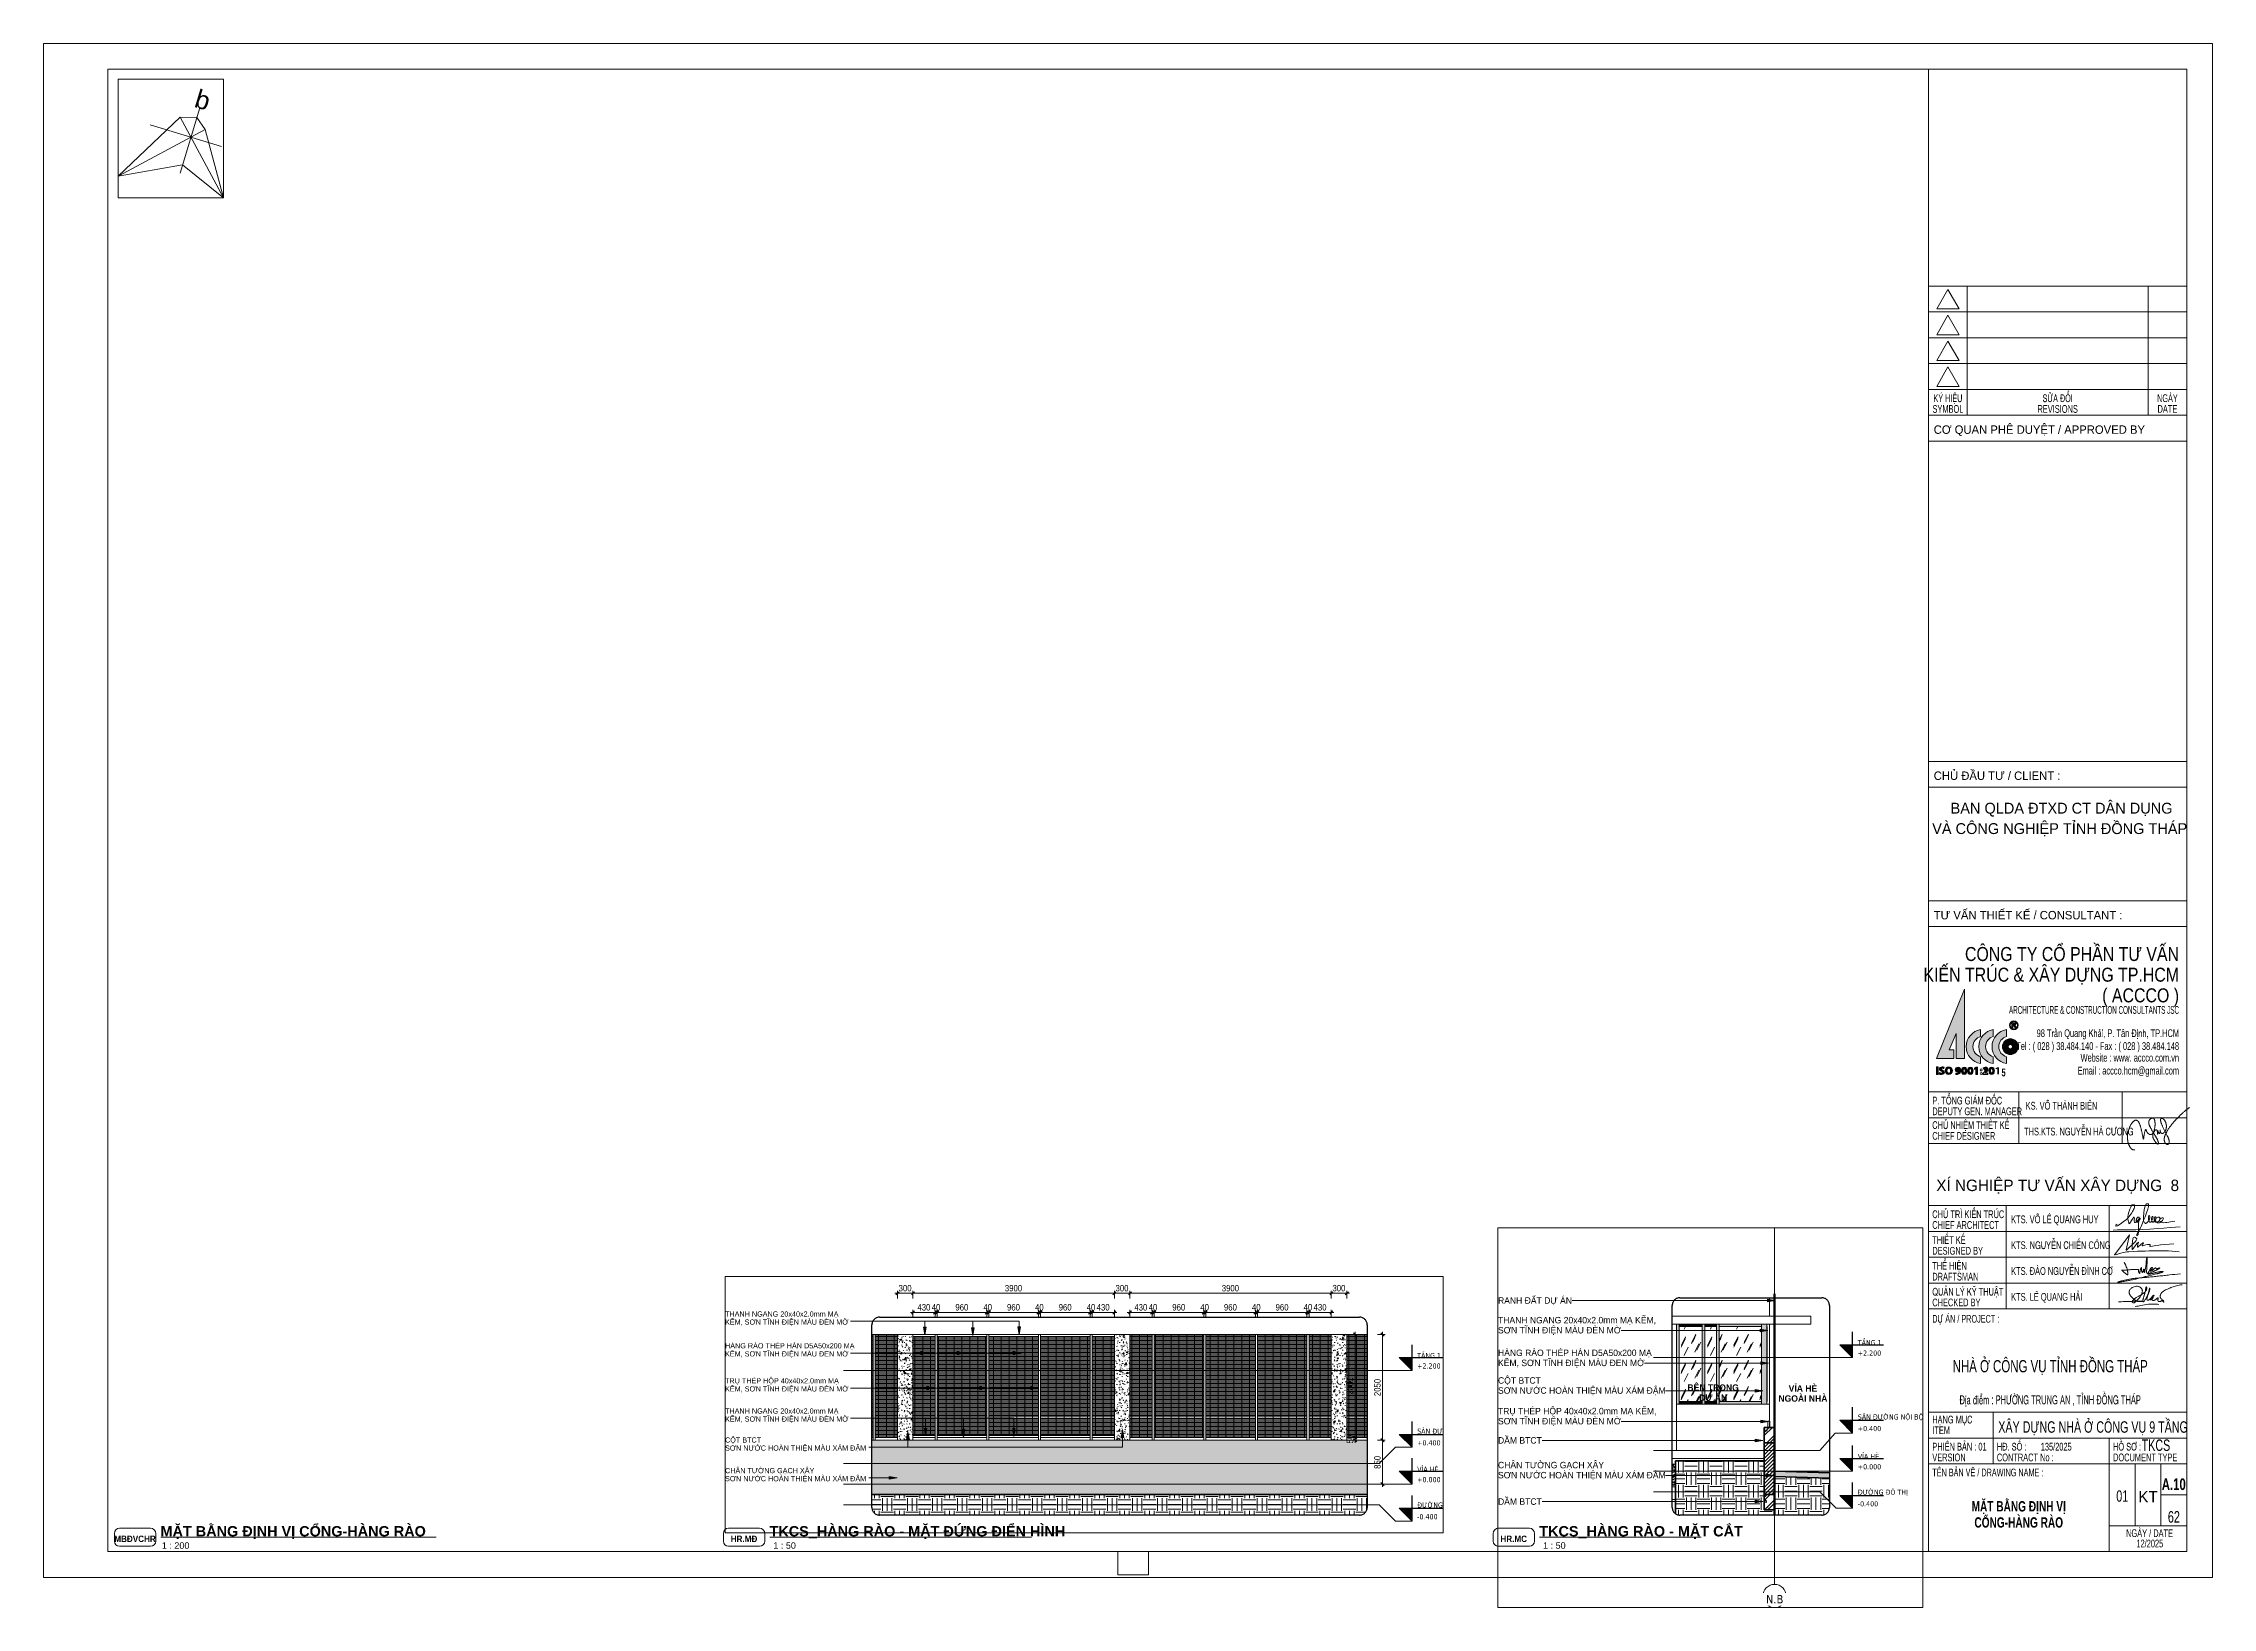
# Paper-space layout 'Layout1' of a CAD drawing. Header units: millimetres. Extents: x -416 to 424, y -13 to 593.
# The model-space entities are those that its viewports show. They can reach past a viewport. Long polylines and large blocks are cut down to what shows.
import ezdxf

# ---------------------------------------------------------------- set-up
doc = ezdxf.new("R2010")
doc.units = ezdxf.units.MM
for name, pattern in [('Centre', [31.75, 6.35, -4.7625, 15.875, -4.7625]), ('Demolished', [7.14375, 4.7625, -2.38125]), ('Grid Line', [22.225, 12.7, -3.175, 3.175, -3.175]), ('Hidden', [7.14375, 4.7625, -2.38125])]:
    doc.linetypes.add(name, pattern=pattern)
for name, color, linetype, lineweight in [('A-ANNO-DIMS', 211, 'Continuous', 9), ('A-ANNO-DIMS-50', 211, 'Continuous', 9), ('A-DETL-1', 90, 'Demolished', 200), ('A-DETL-GENF-3', 254, 'Continuous', 18), ('A-DETL-GENF-4', 92, 'Continuous', 18), ('A-DETL-GENF-5', 92, 'Hidden', 25), ('A-DETL-GENF-6', 90, 'Continuous', 18), ('A-DETL-MEDM', 33, 'Continuous', 35), ('A-DETL-THIN-2', 151, 'Continuous', 18), ('A-FLOR-2', 192, 'Continuous', 18), ('A-FLOR-FNSH-1', 250, 'Continuous', 35), ('A-FLOR-FNSH-2', 90, 'Continuous', 18), ('A-FLOR-LEVL', 51, 'Continuous', 9), ('A-FLOR-LEVL-1', 51, 'Continuous', 25), ('A-FLOR-LEVL-2', 51, 'Centre', 9), ('A-FLOR-MCUT', 51, 'Continuous', 18), ('A-FLOR-PATT', 8, 'Continuous', 9), ('A-FLOR-PATT-2', 8, 'Continuous', 18), ('A-GLAZ-CURT-2', 52, 'Continuous', 18), ('A-GLAZ-CURT-3', 254, 'Continuous', 18), ('A-GLAZ-CWMG-1', 51, 'Continuous', 18), ('A-GLAZ-CWMG-2', 254, 'Continuous', 18), ('A-WALL-3', 113, 'Continuous', 18), ('G-ANNO-TEXT-1', 7, 'Continuous', 9), ('G-ANNO-TTLB', 6, 'Continuous', 9), ('G-IMPT', 8, 'Continuous', 9), ('HOA GIO_TIEN GIANG_dwg-1', 250, 'Continuous', 18), ('S-BEAM-2', 12, 'Continuous', 18), ('S-COLS-4', 52, 'Continuous', 18), ('S-COLS-6', 254, 'Continuous', 18), ('S-GRID-1', 1, 'Grid Line', 9), ('S-GRID-IDEN', 1, 'Continuous', 9), ('TEXT', 7, 'Continuous', 9), ('TEXT-1', 7, 'Continuous', 18)]:
    doc.layers.add(name, color=color, linetype=linetype, lineweight=lineweight)
doc.layers.add('G-ANNO-NPLT', color=191, linetype='Continuous', plot=False)
doc.styles.add('Arial_3', font='arial_0.ttf', dxfattribs={"height": 5335.983317})
doc.styles.add('Arial_7', font='arial_0.ttf', dxfattribs={"width": 0.95, "height": 125})
doc.styles.add('Arial_8', font='arial_0.ttf', dxfattribs={"height": 100})
doc.styles.add('Arial_9', font='arial_0.ttf', dxfattribs={"height": 2.5})
doc.styles.add('Arial_B', font='arialbd_0.ttf', dxfattribs={"width": 0.7, "height": 4})
doc.styles.add('Arial_B_1', font='arialbd_0.ttf', dxfattribs={"width": 0.7, "height": 4.5})
doc.styles.add('Arial_B_2', font='arialbd_0.ttf', dxfattribs={"height": 4})
doc.styles.add('Arial_B_3', font='arialbd_0.ttf', dxfattribs={"width": 0.9, "height": 2.5})
doc.styles.add('Tahoma_B_1', font='tahomabd_0.ttf', dxfattribs={"width": 0.85, "height": 100})
doc.styles.add('Tahoma_B_2', font='tahomabd_0.ttf', dxfattribs={"height": 162.5})
doc.styles.add('UTM Avo_1', font='UTM Avo.ttf', dxfattribs={"width": 0.9, "height": 125})
doc.styles.add('VNI-Avo_B', font='VAVOB.TTF', dxfattribs={"height": 851.193385})
doc.styles.add('VNI-Avo_B_1', font='VAVOB.TTF', dxfattribs={"width": 0.7, "height": 851.193385})
doc.styles.add('VNI-Avo_B_2', font='VAVOB.TTF', dxfattribs={"height": 627.256615})
doc.styles.add('VNI-Avo_B_3', font='VAVOB.TTF', dxfattribs={"width": 0.85, "height": 1041.119611})
doc.styles.add('VNI-Avo_B_4', font='VAVOB.TTF', dxfattribs={"width": 0.7, "height": 911.490203})
doc.styles.add('VNI-Avo_B_5', font='VAVOB.TTF', dxfattribs={"height": 808.633715})
doc.styles.add('VNI-Avo_B_6', font='VAVOB.TTF', dxfattribs={"width": 0.7, "height": 4.5})
doc.styles.add('VNI-Helve-Condense', font='VHELVCN.TTF', dxfattribs={"width": 0.57, "height": 575.072475})
doc.styles.add('VNI-Helve-Condense_1', font='VHELVCN.TTF', dxfattribs={"width": 0.7, "height": 575.072475})
doc.styles.add('VNI-Helve-Condense_2', font='VHELVCN.TTF', dxfattribs={"width": 0.75, "height": 575.072475})
doc.styles.add('VNI-Helve-Condense_3', font='VHELVCN.TTF', dxfattribs={"width": 0.7, "height": 670.917887})
doc.styles.add('VNI-Lithos_B', font='VLITHOS.TTF', dxfattribs={"width": 0.7, "height": 2.376})
doc.dimstyles.new('1_Dim_chi_tiet_2_5_1', dxfattribs={"dimscale": 304.8, "dimtxt": 124.912619, "dimasz": 0.19685, "dimexe": 0.164042, "dimexo": 0.0625, "dimgap": 0.016404, "dimtad": 1, "dimdec": 0, "dimrnd": 5, "dimzin": 0, "dimdsep": 46, "dimtxsty": 'UTM Avo_1', "dimblk1": 'OBLIQUE', "dimblk2": 'OBLIQUE', "dimsah": 1, "dimcen": 0.09, "dimdle": 0.164042, "dimazin": 0, "dimtfac": 1, "dimtdec": 4, "dimtix": 1, "dimtmove": 0, "dimatfit": 3, "dimfxl": 0.328084, "dimfxlon": 1, "dimtvp": 1, "dimtolj": 1, "dimtzin": 0, "dimarcsym": 2})
pattern_1 = [(63.435, (84002.52, 1734.68), (-0.0009, 508), [177.49, -958.435]), (63.435, (83494.52, 1734.68), (-0.0009, 508), [177.49, -958.43]), (63.435, (84245.7, 1832.83), (-0.0009, 508), [177.49, -958.435]), (63.435, (83737.7, 1832.83), (-0.0009, 508), [177.49, -958.435]), (63.435, (84208.9, 1798.18), (-0.0009, 508), [177.49, -958.435]), (63.435, (83700.9, 1798.18), (-0.0009, 508), [177.49, -958.435]), (63.435, (84171.37, 1996.6), (-0.0009, 508), [86.27, -1049.655]), (63.435, (83663.37, 1996.6), (-0.0009, 508), [86.27, -1049.65]), (63.435, (84146.84, 1965.9), (-0.0009, 508), [177.49, -958.435]), (63.435, (83638.84, 1965.9), (-0.0009, 508), [177.49, -958.43]), (63.435, (84151.17, 1987.94), (-0.0009, 508), [177.49, -958.435]), (63.435, (83643.17, 1987.94), (-0.0009, 508), [177.49, -958.43]), (63.435, (83946.21, 1891.22), (-0.0009, 508), [177.49, -958.435]), (63.435, (83438.21, 1891.22), (-0.0009, 508), [177.49, -958.43]), (63.435, (83950.54, 1917.2), (-0.0009, 508), [177.49, -958.435]), (63.435, (83442.54, 1917.2), (-0.0009, 508), [177.49, -958.43]), (63.435, (83951.7, 1935.94), (-0.0009, 508), [177.49, -958.435]), (63.435, (83443.7, 1935.94), (-0.0009, 508), [177.49, -958.43])]
pattern_2 = [(0, (266604.004, 0), (203.2, 50.8), [16.764, -135.636, 16.764, -135.636, -812.8]), (0, (266604.004, 0), (203.2, 50.8), [-304.8, 16.764, -288.036, 16.764, -135.636, -355.6]), (0, (266604.004, 0), (203.2, 50.8), [-762, 16.764, -84.836, 16.764, -237.236]), (120, (266680.204, 25.4), (-145.59409, 150.57636), [16.764, -135.636, 16.764, -135.636, -812.8]), (120, (266680.204, 25.4), (-145.59409, 150.57636), [-304.8, 16.764, -288.036, 16.764, -135.636, -355.6]), (120, (266680.204, 25.4), (-145.59409, 150.57636), [-762, 16.764, -84.836, 16.764, -237.236]), (240, (266705.604, 127), (-57.60591, -201.37636), [16.764, -135.636, 16.764, -135.636, -812.8]), (240, (266705.604, 127), (-57.60591, -201.37636), [-304.8, 16.764, -288.036, 16.764, -135.636, -355.6]), (240, (266705.604, 127), (-57.60591, -201.37636), [-762, 16.764, -84.836, 16.764, -237.236])]
pattern_3 = [(50, (266604, 0), (364.368, -31.8783), [38.1, -419.1]), (355, (266604, 0), (-70.4859, 382.1133), [30.48, -335.28]), (100.451, (266634.37, -2.66), (293.885, 350.2334), [32.38, -356.18]), (46.184, (266604, 101.6), (542.1585, -84.0858), [57.15, -628.65]), (96.636, (266649.2, 94.6), (474.805, 494.8554), [48.57, -534.27]), (351.184, (266604, 101.6), (474.81, 494.85), [45.72, -502.92]), (21, (266654.8, 76.2), (303.2285, -204.5305), [38.1, -419.1]), (326, (266654.8, 76.2), (123.604, 368.376), [30.48, -335.28]), (71.451, (266680.07, 59.16), (426.8341, 163.8427), [32.38, -356.18]), (37.5, (266604, 0), (6.17665, 169.11015), [16.764, -314.452, 16.764, -323.596, -336.55]), (37.5, (266604, 0), (6.17665, 169.11015), [-671.576, 16.764, -319.786]), (7.5, (266604, 0), (133.6389, 200.3615), [16.764, -177.292, 16.764, -306.832, -128.27]), (7.5, (266604, 0), (133.6389, 200.3615), [-517.652, 16.764, -111.506]), (327.5, (266490.72, 0), (271.18182, -11.45836), [16.764, -110.236, 16.764, -379.476, -525.78]), (327.5, (266490.72, 0), (271.18182, -11.45836), [-523.24, 16.764, -509.016]), (317.5, (266439.92, 0), (296.2585, 50.8528), [16.764, -148.336, 16.764, -246.38, -373.38]), (317.5, (266439.92, 0), (296.2585, 50.8528), [-428.244, 16.764, -356.616])]

psp = doc.layouts.get("Layout1")

# ---------------------------------------------------------------- texts
at = {"layer": 'G-ANNO-TTLB', "line_spacing_factor": 0.936439}
for s, insert, char_height, width, attachment_point, style in [('\\pt0.35001,0.70002,1.04999,1.4,1.75001,2.10002,2.44998,2.79999,3.15,3.50001,3.85002,4.19999,4.55,4.90001,5.25002,5.59998,5.94999,6.3,6.65001,7.00002,7.34999,7.7,8.05001,8.40002,8.74998,9.09999,9.45,9.80001,10.15002,10.49999,10.85,11.20001;A.10', (408.96, 35.08), 4.5, 9.31, 5, 'Arial_B_1'), ('\\pt0.35,0.7,1.05,1.4,1.75,2.1,2.45,2.8,3.15,3.5,3.85,4.2,4.55,4.9,5.25,5.6,5.95,6.3,6.65,7,7.35,7.7,8.05,8.4,8.75,9.1,9.45,9.8,10.15,10.5,10.85,11.2;MẶT BẰNG ĐỊNH VỊ\\PCỔNG-HÀNG RÀO', (348.92, 23.41), 4, 36.582, 5, 'Arial_B'), ('\\pt12.7,25.4,38.1,50.8,63.5,76.2,88.9,101.6,114.3,127,139.7,152.4,165.1,177.8,190.5,203.2,215.9,228.6,241.3,254,266.7,279.4,292.1,304.8,317.5,330.2,342.9,355.6,368.3,381,393.7,406.4;MẶT BẰNG ĐỊNH VỊ CỔNG-HÀNG RÀO', (-370.64, 16.38), 4, 102.99, 4, 'Arial_B_2'), ('\\pt12.7,25.4,38.1,50.8,63.5,76.2,88.9,101.6,114.3,127,139.7,152.4,165.1,177.8,190.5,203.2,215.9,228.6,241.3,254,266.7,279.4,292.1,304.8,317.5,330.2,342.9,355.6,368.3,381,393.7,406.4;TKCS_HÀNG RÀO - MẶT ĐỨNG ĐIỂN HÌNH', (-134.82, 16.38), 4, 115.03, 4, 'Arial_B_2'), ('\\pt12.7,25.4,38.1,50.8,63.5,76.2,88.9,101.6,114.3,127,139.7,152.4,165.1,177.8,190.5,203.2,215.9,228.6,241.3,254,266.7,279.4,292.1,304.8,317.5,330.2,342.9,355.6,368.3,381,393.7,406.4;TKCS_HÀNG RÀO - MẶT CẮT', (163.24, 16.38), 4, 78.98, 4, 'Arial_B_2'), ('\\pt11.43,22.86,34.29,45.72,57.15,68.58,80.01,91.44,102.87,114.3,125.73,137.16,148.59,160.02,171.45,182.88,194.31,205.74,217.17,228.6,240.03,251.46,262.89,274.32,285.75,297.18,308.61,320.04,331.47,342.9,354.33,365.76;MBĐVCHR', (-380.51, 13.95), 2.5, 16.137, 5, 'Arial_B_3'), ('\\pt12.7,25.4,38.1,50.8,63.5,76.2,88.9,101.6,114.3,127,139.7,152.4,165.1,177.8,190.5,203.2,215.9,228.6,241.3,254,266.7,279.4,292.1,304.8,317.5,330.2,342.9,355.6,368.3,381,393.7,406.4;1 : 200', (-370.13, 11.36), 2.5, 10.72, 4, 'Arial_9'), ('\\pt11.43,22.86,34.29,45.72,57.15,68.58,80.01,91.44,102.87,114.3,125.73,137.16,148.59,160.02,171.45,182.88,194.31,205.74,217.17,228.6,240.03,251.46,262.89,274.32,285.75,297.18,308.61,320.04,331.47,342.9,354.33,365.76;HR.MĐ', (-144.69, 13.95), 2.5, 10.422, 5, 'Arial_B_3'), ('\\pt12.7,25.4,38.1,50.8,63.5,76.2,88.9,101.6,114.3,127,139.7,152.4,165.1,177.8,190.5,203.2,215.9,228.6,241.3,254,266.7,279.4,292.1,304.8,317.5,330.2,342.9,355.6,368.3,381,393.7,406.4; 1 : 50', (-134.31, 11.36), 2.5, 9.79, 4, 'Arial_9'), ('\\pt11.43,22.86,34.29,45.72,57.15,68.58,80.01,91.44,102.87,114.3,125.73,137.16,148.59,160.02,171.45,182.88,194.31,205.74,217.17,228.6,240.03,251.46,262.89,274.32,285.75,297.18,308.61,320.04,331.47,342.9,354.33,365.76;HR.MC', (153.37, 13.95), 2.5, 10.422, 5, 'Arial_B_3'), ('\\pt12.7,25.4,38.1,50.8,63.5,76.2,88.9,101.6,114.3,127,139.7,152.4,165.1,177.8,190.5,203.2,215.9,228.6,241.3,254,266.7,279.4,292.1,304.8,317.5,330.2,342.9,355.6,368.3,381,393.7,406.4; 1 : 50', (163.76, 11.36), 2.5, 9.79, 4, 'Arial_9')]:
    psp.add_mtext(s, dxfattribs=dict(at, insert=insert, char_height=char_height, width=width, attachment_point=attachment_point, style=style))

msp = doc.modelspace()

# ---------------------------------------------------------------- texts
at = {"layer": 'A-FLOR-LEVL', "char_height": 100, "line_spacing_factor": 0.996129, "style": 'Tahoma_B_1'}
for s, insert, width, attachment_point in [('\\pt510,1020,1530,2040,2550,3060,3570,4080,4590,5100,5610,6120,6630,7140,7650,8160,8670,9180,9690,10200,10710,11220,11730,12240,12750,13260,13770,14280,14790,15300,15810,16320;TẦNG 1', (201665.9, 2437.2), 452.625, 7), ('\\pt510,1020,1530,2040,2550,3060,3570,4080,4590,5100,5610,6120,6630,7140,7650,8160,8670,9180,9690,10200,10710,11220,11730,12240,12750,13260,13770,14280,14790,15300,15810,16320;TẦNG 1', (217713.9, 2437.2), 452.625, 7), ('\\pt212.5,425,637.5,850,1062.5,1275,1487.5,1700,1912.5,2125,2337.5,2550,2762.5,2975,3187.5,3400,3612.5,3825,4037.5,4250,4462.5,4675,4887.5,5100,5312.5,5525,5737.5,5950,6162.5,6375,6587.5,6800;+2.200', (201665.9, 2337.5), 441.575, 1), ('\\pt212.5,425,637.5,850,1062.5,1275,1487.5,1700,1912.5,2125,2337.5,2550,2762.5,2975,3187.5,3400,3612.5,3825,4037.5,4250,4462.5,4675,4887.5,5100,5312.5,5525,5737.5,5950,6162.5,6375,6587.5,6800;+2.200', (217713.9, 2337.5), 441.575, 1), ('\\pt510,1020,1530,2040,2550,3060,3570,4080,4590,5100,5610,6120,6630,7140,7650,8160,8670,9180,9690,10200,10710,11220,11730,12240,12750,13260,13770,14280,14790,15300,15810,16320;SÂN ĐƯỜNG NỘI BỘ', (201665.9, 976.7), 1256.725, 7), ('\\pt510,1020,1530,2040,2550,3060,3570,4080,4590,5100,5610,6120,6630,7140,7650,8160,8670,9180,9690,10200,10710,11220,11730,12240,12750,13260,13770,14280,14790,15300,15810,16320;SÂN ĐƯỜNG NỘI BỘ', (217713.9, 950.1), 1256.725, 7), ('\\pt212.5,425,637.5,850,1062.5,1275,1487.5,1700,1912.5,2125,2337.5,2550,2762.5,2975,3187.5,3400,3612.5,3825,4037.5,4250,4462.5,4675,4887.5,5100,5312.5,5525,5737.5,5950,6162.5,6375,6587.5,6800;+0.400', (201665.9, 877), 441.575, 1), ('\\pt212.5,425,637.5,850,1062.5,1275,1487.5,1700,1912.5,2125,2337.5,2550,2762.5,2975,3187.5,3400,3612.5,3825,4037.5,4250,4462.5,4675,4887.5,5100,5312.5,5525,5737.5,5950,6162.5,6375,6587.5,6800;+0.400', (217713.9, 850.5), 441.575, 1), ('\\pt510,1020,1530,2040,2550,3060,3570,4080,4590,5100,5610,6120,6630,7140,7650,8160,8670,9180,9690,10200,10710,11220,11730,12240,12750,13260,13770,14280,14790,15300,15810,16320;VỈA HÈ', (201665.9, 237.2), 427.55, 7), ('\\pt510,1020,1530,2040,2550,3060,3570,4080,4590,5100,5610,6120,6630,7140,7650,8160,8670,9180,9690,10200,10710,11220,11730,12240,12750,13260,13770,14280,14790,15300,15810,16320;VỈA HÈ', (217713.9, 237.2), 427.55, 7), ('\\pt212.5,425,637.5,850,1062.5,1275,1487.5,1700,1912.5,2125,2337.5,2550,2762.5,2975,3187.5,3400,3612.5,3825,4037.5,4250,4462.5,4675,4887.5,5100,5312.5,5525,5737.5,5950,6162.5,6375,6587.5,6800;+0.000', (201665.9, 137.5), 441.575, 1), ('\\pt212.5,425,637.5,850,1062.5,1275,1487.5,1700,1912.5,2125,2337.5,2550,2762.5,2975,3187.5,3400,3612.5,3825,4037.5,4250,4462.5,4675,4887.5,5100,5312.5,5525,5737.5,5950,6162.5,6375,6587.5,6800;+0.000', (217713.9, 137.5), 441.575, 1), ('\\pt510,1020,1530,2040,2550,3060,3570,4080,4590,5100,5610,6120,6630,7140,7650,8160,8670,9180,9690,10200,10710,11220,11730,12240,12750,13260,13770,14280,14790,15300,15810,16320;ĐƯỜNG ĐÔ THỊ', (201665.9, -480.3), 958.8, 7), ('\\pt510,1020,1530,2040,2550,3060,3570,4080,4590,5100,5610,6120,6630,7140,7650,8160,8670,9180,9690,10200,10710,11220,11730,12240,12750,13260,13770,14280,14790,15300,15810,16320;ĐƯỜNG ĐÔ THỊ', (217713.9, -480.3), 958.8, 7), ('\\pt212.5,425,637.5,850,1062.5,1275,1487.5,1700,1912.5,2125,2337.5,2550,2762.5,2975,3187.5,3400,3612.5,3825,4037.5,4250,4462.5,4675,4887.5,5100,5312.5,5525,5737.5,5950,6162.5,6375,6587.5,6800;-0.400', (201665.9, -580), 396.525, 1), ('\\pt212.5,425,637.5,850,1062.5,1275,1487.5,1700,1912.5,2125,2337.5,2550,2762.5,2975,3187.5,3400,3612.5,3825,4037.5,4250,4462.5,4675,4887.5,5100,5312.5,5525,5737.5,5950,6162.5,6375,6587.5,6800;-0.400', (217713.9, -580), 396.525, 1)]:
    msp.add_mtext(s, dxfattribs=dict(at, insert=insert, width=width, attachment_point=attachment_point))
at = {"layer": 'G-ANNO-TEXT-1', "line_spacing_factor": 0.936439}
for s, insert, char_height, width, attachment_point, style in [('\\pt570,1140,1710,2280,2850,3420,3990,4560,5130,5700,6270,6840,7410,7980,8550,9120,9690,10260,10830,11400,11970,12540,13110,13680,14250,14820,15390,15960,16530,17100,17670,18240;RANH ĐẤT DỰ ÁN', (194699.5, 3368.2), 125, 2463.35, 1, 'Arial_7'), ('\\pt635,1270,1905,2540,3175,3810,4445,5080,5715,6350,6985,7620,8255,8890,9525,10160,10795,11430,12065,12700,13335,13970,14605,15240,15875,16510,17145,17780,18415,19050,19685,20320;THANH NGANG 20x40x2.0mm MẠ KẼM, SƠN TĨNH ĐIỆN MÀU ĐÈN MỜ', (204312.8, 3204.8), 100, 2523.5, 4, 'Arial_8'), ('\\pt570,1140,1710,2280,2850,3420,3990,4560,5130,5700,6270,6840,7410,7980,8550,9120,9690,10260,10830,11400,11970,12540,13110,13680,14250,14820,15390,15960,16530,17100,17670,18240;THANH NGANG 20x40x2.0mm MẠ KẼM, SƠN TĨNH ĐIỆN MÀU ĐÈN MỜ', (194699.5, 2988.1), 125, 3185.825, 1, 'Arial_7'), ('\\pt635,1270,1905,2540,3175,3810,4445,5080,5715,6350,6985,7620,8255,8890,9525,10160,10795,11430,12065,12700,13335,13970,14605,15240,15875,16510,17145,17780,18415,19050,19685,20320;HÀNG RÀO THÉP HÀN D5A50x200 MẠ KẼM, SƠN TĨNH ĐIỆN MÀU ĐEN MỜ', (204312.8, 2589.3), 100, 2824.5, 4, 'Arial_8'), ('\\pt570,1140,1710,2280,2850,3420,3990,4560,5130,5700,6270,6840,7410,7980,8550,9120,9690,10260,10830,11400,11970,12540,13110,13680,14250,14820,15390,15960,16530,17100,17670,18240;HÀNG RÀO THÉP HÀN D5A50x200 MẠ KẼM, SƠN TĨNH ĐIỆN MÀU ĐEN MỜ', (194699.5, 2355.4), 125, 3135.475, 1, 'Arial_7'), ('\\pt635,1270,1905,2540,3175,3810,4445,5080,5715,6350,6985,7620,8255,8890,9525,10160,10795,11430,12065,12700,13335,13970,14605,15240,15875,16510,17145,17780,18415,19050,19685,20320;TRỤ THÉP HỘP 40x40x2.0mm MẠ KẼM, SƠN TĨNH ĐIỆN MÀU ĐÈN MỜ', (204312.8, 1911.3), 100, 2523.5, 4, 'Arial_8'), ('\\pt570,1140,1710,2280,2850,3420,3990,4560,5130,5700,6270,6840,7410,7980,8550,9120,9690,10260,10830,11400,11970,12540,13110,13680,14250,14820,15390,15960,16530,17100,17670,18240;CỘT BTCT \\PSƠN NƯỚC HOÀN THIỆN MÀU XÁM ĐẬM', (194699.5, 1820.5), 125, 3245.675, 1, 'Arial_7'), ('\\pt570,1140,1710,2280,2850,3420,3990,4560,5130,5700,6270,6840,7410,7980,8550,9120,9690,10260,10830,11400,11970,12540,13110,13680,14250,14820,15390,15960,16530,17100,17670,18240;{\\fArial|b1|i0|c0|p34;BÊN TRONG DỰ ÁN}', (198864, 1505.3), 125, 1062.1, 5, 'Arial_7'), ('\\pt570,1140,1710,2280,2850,3420,3990,4560,5130,5700,6270,6840,7410,7980,8550,9120,9690,10260,10830,11400,11970,12540,13110,13680,14250,14820,15390,15960,16530,17100,17670,18240;{\\fArial|b1|i0|c0|p34;VỈA HÈ\\PNGOÀI NHÀ}', (200603.5, 1505.3), 125, 1062.1, 5, 'Arial_7'), ('\\pt635,1270,1905,2540,3175,3810,4445,5080,5715,6350,6985,7620,8255,8890,9525,10160,10795,11430,12065,12700,13335,13970,14605,15240,15875,16510,17145,17780,18415,19050,19685,20320;THANH NGANG 20x40x2.0mm MẠ KẼM, SƠN TĨNH ĐIỆN MÀU ĐÈN MỜ', (204312.8, 1326.9), 100, 2523.5, 4, 'Arial_8'), ('\\pt570,1140,1710,2280,2850,3420,3990,4560,5130,5700,6270,6840,7410,7980,8550,9120,9690,10260,10830,11400,11970,12540,13110,13680,14250,14820,15390,15960,16530,17100,17670,18240;TRỤ THÉP HỘP 40x40x2.0mm MẠ KẼM, SƠN TĨNH ĐIỆN MÀU ĐÈN MỜ', (194699.5, 1227.3), 125, 3135.475, 1, 'Arial_7'), ('\\pt635,1270,1905,2540,3175,3810,4445,5080,5715,6350,6985,7620,8255,8890,9525,10160,10795,11430,12065,12700,13335,13970,14605,15240,15875,16510,17145,17780,18415,19050,19685,20320;CỘT BTCT \\PSƠN NƯỚC HOÀN THIỆN MÀU XÁM ĐẬM', (204312.8, 765.5), 100, 2801.5, 4, 'Arial_8'), ('\\pt570,1140,1710,2280,2850,3420,3990,4560,5130,5700,6270,6840,7410,7980,8550,9120,9690,10260,10830,11400,11970,12540,13110,13680,14250,14820,15390,15960,16530,17100,17670,18240;DẦM BTCT', (194699.5, 660.5), 125, 2463.35, 1, 'Arial_7'), ('\\pt635,1270,1905,2540,3175,3810,4445,5080,5715,6350,6985,7620,8255,8890,9525,10160,10795,11430,12065,12700,13335,13970,14605,15240,15875,16510,17145,17780,18415,19050,19685,20320;CHÂN TƯỜNG GẠCH XÂY\\PSƠN NƯỚC HOÀN THIỆN MÀU XÁM ĐẬM', (204312.8, 173.1), 100, 2824.5, 4, 'Arial_8'), ('\\pt570,1140,1710,2280,2850,3420,3990,4560,5130,5700,6270,6840,7410,7980,8550,9120,9690,10260,10830,11400,11970,12540,13110,13680,14250,14820,15390,15960,16530,17100,17670,18240;CHÂN TƯỜNG GẠCH XÂY\\PSƠN NƯỚC HOÀN THIỆN MÀU XÁM ĐẬM', (194699.5, 182.2), 125, 3277.025, 1, 'Arial_7'), ('\\pt570,1140,1710,2280,2850,3420,3990,4560,5130,5700,6270,6840,7410,7980,8550,9120,9690,10260,10830,11400,11970,12540,13110,13680,14250,14820,15390,15960,16530,17100,17670,18240;DẦM BTCT', (194699.5, -524.6), 125, 2463.35, 1, 'Arial_7')]:
    msp.add_mtext(s, dxfattribs=dict(at, insert=insert, char_height=char_height, width=width, attachment_point=attachment_point, style=style))

# ---------------------------------------------------------------- blocks, each defined once
blk = doc.blocks.new('NCV_TKCS_KHUNG TEN A1-251222 - NCV_TKCS_KHUNG TEN ACCCO-251222_dwg_LOGO ACCCO-2018i-3700845-MẶT BẰNG ĐỊNH VỊ CỔNG-HÀNG RÀO')
at = {"layer": 'G-IMPT', "lineweight": 18}
for points in [[(8.63, 25.98), (8.63, 4.83), (5.99, 4.83), (5.99, 12.53), (3.86, 7.48), (5.31, 7.48), (5.31, 4.83), (0, 4.83)], [(0, 2.26), (0.51, 2.26), (0.51, 0), (0, 0)]]:
    blk.add_hatch(color=256, dxfattribs=at).paths.add_polyline_path(points)
h = blk.add_hatch(color=256, dxfattribs=at)
edge = h.paths.add_edge_path()
edge.add_spline(control_points=[(13.5, 13.67), (13.08, 13.6), (12.29, 13.37), (11.22, 12.76), (10.33, 11.93), (9.64, 10.92), (9.2, 9.76), (9.04, 8.47), (9.2, 7.19), (9.64, 6.03), (10.33, 5.02), (11.22, 4.19), (12.29, 3.58), (13.08, 3.35), (13.5, 3.28)], knot_values=[0, 0, 0, 0, 0.083333, 0.166667, 0.25, 0.333333, 0.416667, 0.5, 0.583333, 0.666667, 0.75, 0.833333, 0.916667, 1, 1, 1, 1], degree=3, periodic=0)
edge.add_line((13.5, 11.55), (13.5, 11.56))
edge.add_line((13.5, 11.56), (13.5, 11.59))
edge.add_line((13.5, 11.59), (13.5, 11.64))
edge.add_line((13.5, 11.64), (13.5, 11.71))
edge.add_line((13.5, 11.71), (13.5, 11.79))
edge.add_line((13.5, 11.79), (13.5, 11.88))
edge.add_line((13.5, 11.88), (13.5, 11.99))
edge.add_line((13.5, 11.99), (13.5, 12.1))
edge.add_line((13.5, 12.1), (13.5, 12.22))
edge.add_line((13.5, 12.22), (13.5, 12.35))
edge.add_line((13.5, 12.35), (13.5, 12.48))
edge.add_line((13.5, 12.48), (13.5, 12.61))
edge.add_line((13.5, 12.61), (13.5, 12.74))
edge.add_line((13.5, 12.74), (13.5, 12.87))
edge.add_line((13.5, 12.87), (13.5, 13))
edge.add_line((13.5, 13), (13.5, 13.12))
edge.add_line((13.5, 13.12), (13.5, 13.24))
edge.add_line((13.5, 13.24), (13.5, 13.34))
edge.add_line((13.5, 13.34), (13.5, 13.43))
edge.add_line((13.5, 13.43), (13.5, 13.51))
edge.add_line((13.5, 13.51), (13.5, 13.58))
edge.add_line((13.5, 13.58), (13.5, 13.63))
edge.add_line((13.5, 13.63), (13.5, 13.66))
edge.add_line((13.5, 13.66), (13.5, 13.67))
edge = h.paths.add_edge_path()
edge.add_spline(control_points=[(11.17, 8.47), (11.17, 8.72), (11.22, 9.19), (11.53, 10.07), (12.1, 10.8), (12.85, 11.32), (13.28, 11.49), (13.5, 11.55)], knot_values=[0, 0, 0, 0, 0.166667, 0.333333, 0.666667, 0.833333, 1, 1, 1, 1], degree=3, periodic=0)
edge.add_spline(control_points=[(13.5, 5.4), (13.28, 5.46), (12.85, 5.63), (12.1, 6.15), (11.53, 6.88), (11.22, 7.75), (11.17, 8.23), (11.17, 8.47)], knot_values=[0, 0, 0, 0, 0.166667, 0.333333, 0.666667, 0.833333, 1, 1, 1, 1], degree=3, periodic=0)
edge = h.paths.add_edge_path()
edge.add_line((13.5, 3.28), (13.5, 3.29))
edge.add_line((13.5, 3.29), (13.5, 3.32))
edge.add_line((13.5, 3.32), (13.5, 3.37))
edge.add_line((13.5, 3.37), (13.5, 3.43))
edge.add_line((13.5, 3.43), (13.5, 3.51))
edge.add_line((13.5, 3.51), (13.5, 3.61))
edge.add_line((13.5, 3.61), (13.5, 3.71))
edge.add_line((13.5, 3.71), (13.5, 3.83))
edge.add_line((13.5, 3.83), (13.5, 3.95))
edge.add_line((13.5, 3.95), (13.5, 4.07))
edge.add_line((13.5, 4.07), (13.5, 4.2))
edge.add_line((13.5, 4.2), (13.5, 4.34))
edge.add_line((13.5, 4.34), (13.5, 4.47))
edge.add_line((13.5, 4.47), (13.5, 4.6))
edge.add_line((13.5, 4.6), (13.5, 4.73))
edge.add_line((13.5, 4.73), (13.5, 4.85))
edge.add_line((13.5, 4.85), (13.5, 4.96))
edge.add_line((13.5, 4.96), (13.5, 5.07))
edge.add_line((13.5, 5.07), (13.5, 5.16))
edge.add_line((13.5, 5.16), (13.5, 5.24))
edge.add_line((13.5, 5.24), (13.5, 5.31))
edge.add_line((13.5, 5.31), (13.5, 5.36))
edge.add_line((13.5, 5.36), (13.5, 5.39))
edge.add_line((13.5, 5.39), (13.5, 5.4))
h = blk.add_hatch(color=256, dxfattribs=at)
edge = h.paths.add_edge_path()
edge.add_spline(control_points=[(17.35, 13.67), (16.93, 13.6), (16.14, 13.37), (15.07, 12.76), (14.18, 11.93), (13.49, 10.92), (13.05, 9.76), (12.89, 8.47), (13.05, 7.19), (13.49, 6.03), (14.18, 5.02), (15.07, 4.19), (16.14, 3.58), (16.93, 3.35), (17.35, 3.28)], knot_values=[0, 0, 0, 0, 0.083333, 0.166667, 0.25, 0.333333, 0.416667, 0.5, 0.583333, 0.666667, 0.75, 0.833333, 0.916667, 1, 1, 1, 1], degree=3, periodic=0)
edge.add_line((17.35, 11.55), (17.35, 11.56))
edge.add_line((17.35, 11.56), (17.35, 11.59))
edge.add_line((17.35, 11.59), (17.35, 11.64))
edge.add_line((17.35, 11.64), (17.35, 11.71))
edge.add_line((17.35, 11.71), (17.35, 11.79))
edge.add_line((17.35, 11.79), (17.35, 11.88))
edge.add_line((17.35, 11.88), (17.35, 11.99))
edge.add_line((17.35, 11.99), (17.35, 12.1))
edge.add_line((17.35, 12.1), (17.35, 12.22))
edge.add_line((17.35, 12.22), (17.35, 12.35))
edge.add_line((17.35, 12.35), (17.35, 12.48))
edge.add_line((17.35, 12.48), (17.35, 12.61))
edge.add_line((17.35, 12.61), (17.35, 12.74))
edge.add_line((17.35, 12.74), (17.35, 12.87))
edge.add_line((17.35, 12.87), (17.35, 13))
edge.add_line((17.35, 13), (17.35, 13.12))
edge.add_line((17.35, 13.12), (17.35, 13.24))
edge.add_line((17.35, 13.24), (17.35, 13.34))
edge.add_line((17.35, 13.34), (17.35, 13.43))
edge.add_line((17.35, 13.43), (17.35, 13.51))
edge.add_line((17.35, 13.51), (17.35, 13.58))
edge.add_line((17.35, 13.58), (17.35, 13.63))
edge.add_line((17.35, 13.63), (17.35, 13.66))
edge.add_line((17.35, 13.66), (17.35, 13.67))
edge = h.paths.add_edge_path()
edge.add_spline(control_points=[(15.02, 8.47), (15.02, 8.72), (15.07, 9.19), (15.38, 10.07), (15.95, 10.8), (16.7, 11.32), (17.13, 11.49), (17.35, 11.55)], knot_values=[0, 0, 0, 0, 0.166667, 0.333333, 0.666667, 0.833333, 1, 1, 1, 1], degree=3, periodic=0)
edge.add_spline(control_points=[(17.35, 5.4), (17.13, 5.46), (16.7, 5.63), (15.95, 6.15), (15.38, 6.88), (15.07, 7.75), (15.02, 8.23), (15.02, 8.47)], knot_values=[0, 0, 0, 0, 0.166667, 0.333333, 0.666667, 0.833333, 1, 1, 1, 1], degree=3, periodic=0)
edge = h.paths.add_edge_path()
edge.add_line((17.35, 3.28), (17.35, 3.29))
edge.add_line((17.35, 3.29), (17.35, 3.32))
edge.add_line((17.35, 3.32), (17.35, 3.37))
edge.add_line((17.35, 3.37), (17.35, 3.43))
edge.add_line((17.35, 3.43), (17.35, 3.51))
edge.add_line((17.35, 3.51), (17.35, 3.61))
edge.add_line((17.35, 3.61), (17.35, 3.71))
edge.add_line((17.35, 3.71), (17.35, 3.83))
edge.add_line((17.35, 3.83), (17.35, 3.95))
edge.add_line((17.35, 3.95), (17.35, 4.07))
edge.add_line((17.35, 4.07), (17.35, 4.2))
edge.add_line((17.35, 4.2), (17.35, 4.34))
edge.add_line((17.35, 4.34), (17.35, 4.47))
edge.add_line((17.35, 4.47), (17.35, 4.6))
edge.add_line((17.35, 4.6), (17.35, 4.73))
edge.add_line((17.35, 4.73), (17.35, 4.85))
edge.add_line((17.35, 4.85), (17.35, 4.96))
edge.add_line((17.35, 4.96), (17.35, 5.07))
edge.add_line((17.35, 5.07), (17.35, 5.16))
edge.add_line((17.35, 5.16), (17.35, 5.24))
edge.add_line((17.35, 5.24), (17.35, 5.31))
edge.add_line((17.35, 5.31), (17.35, 5.36))
edge.add_line((17.35, 5.36), (17.35, 5.39))
edge.add_line((17.35, 5.39), (17.35, 5.4))
h = blk.add_hatch(color=256, dxfattribs=at)
edge = h.paths.add_edge_path()
edge.add_spline(control_points=[(21.39, 13.67), (20.96, 13.6), (20.17, 13.37), (19.1, 12.76), (18.21, 11.93), (17.52, 10.92), (17.08, 9.76), (16.93, 8.47), (17.08, 7.19), (17.52, 6.03), (18.21, 5.02), (19.1, 4.19), (20.17, 3.58), (20.96, 3.35), (21.39, 3.28)], knot_values=[0, 0, 0, 0, 0.083333, 0.166667, 0.25, 0.333333, 0.416667, 0.5, 0.583333, 0.666667, 0.75, 0.833333, 0.916667, 1, 1, 1, 1], degree=3, periodic=0)
edge.add_line((21.39, 11.55), (21.39, 11.56))
edge.add_line((21.39, 11.56), (21.39, 11.59))
edge.add_line((21.39, 11.59), (21.39, 11.64))
edge.add_line((21.39, 11.64), (21.39, 11.71))
edge.add_line((21.39, 11.71), (21.39, 11.79))
edge.add_line((21.39, 11.79), (21.39, 11.88))
edge.add_line((21.39, 11.88), (21.39, 11.99))
edge.add_line((21.39, 11.99), (21.39, 12.1))
edge.add_line((21.39, 12.1), (21.39, 12.22))
edge.add_line((21.39, 12.22), (21.39, 12.35))
edge.add_line((21.39, 12.35), (21.39, 12.48))
edge.add_line((21.39, 12.48), (21.39, 12.61))
edge.add_line((21.39, 12.61), (21.39, 12.74))
edge.add_line((21.39, 12.74), (21.39, 12.87))
edge.add_line((21.39, 12.87), (21.39, 13))
edge.add_line((21.39, 13), (21.39, 13.12))
edge.add_line((21.39, 13.12), (21.39, 13.24))
edge.add_line((21.39, 13.24), (21.39, 13.34))
edge.add_line((21.39, 13.34), (21.39, 13.43))
edge.add_line((21.39, 13.43), (21.39, 13.51))
edge.add_line((21.39, 13.51), (21.39, 13.58))
edge.add_line((21.39, 13.58), (21.39, 13.63))
edge.add_line((21.39, 13.63), (21.39, 13.66))
edge.add_line((21.39, 13.66), (21.39, 13.67))
edge = h.paths.add_edge_path()
edge.add_spline(control_points=[(19.05, 8.47), (19.05, 8.72), (19.1, 9.19), (19.41, 10.07), (19.98, 10.8), (20.73, 11.32), (21.16, 11.49), (21.39, 11.55)], knot_values=[0, 0, 0, 0, 0.166667, 0.333333, 0.666667, 0.833333, 1, 1, 1, 1], degree=3, periodic=0)
edge.add_spline(control_points=[(21.39, 5.4), (21.16, 5.46), (20.73, 5.63), (19.98, 6.15), (19.41, 6.88), (19.1, 7.75), (19.05, 8.23), (19.05, 8.47)], knot_values=[0, 0, 0, 0, 0.166667, 0.333333, 0.666667, 0.833333, 1, 1, 1, 1], degree=3, periodic=0)
edge = h.paths.add_edge_path()
edge.add_line((21.39, 3.28), (21.39, 3.29))
edge.add_line((21.39, 3.29), (21.39, 3.32))
edge.add_line((21.39, 3.32), (21.39, 3.37))
edge.add_line((21.39, 3.37), (21.39, 3.43))
edge.add_line((21.39, 3.43), (21.39, 3.51))
edge.add_line((21.39, 3.51), (21.39, 3.61))
edge.add_line((21.39, 3.61), (21.39, 3.71))
edge.add_line((21.39, 3.71), (21.39, 3.83))
edge.add_line((21.39, 3.83), (21.39, 3.95))
edge.add_line((21.39, 3.95), (21.39, 4.07))
edge.add_line((21.39, 4.07), (21.39, 4.2))
edge.add_line((21.39, 4.2), (21.39, 4.34))
edge.add_line((21.39, 4.34), (21.39, 4.47))
edge.add_line((21.39, 4.47), (21.39, 4.6))
edge.add_line((21.39, 4.6), (21.39, 4.73))
edge.add_line((21.39, 4.73), (21.39, 4.85))
edge.add_line((21.39, 4.85), (21.39, 4.96))
edge.add_line((21.39, 4.96), (21.39, 5.07))
edge.add_line((21.39, 5.07), (21.39, 5.16))
edge.add_line((21.39, 5.16), (21.39, 5.24))
edge.add_line((21.39, 5.24), (21.39, 5.31))
edge.add_line((21.39, 5.31), (21.39, 5.36))
edge.add_line((21.39, 5.36), (21.39, 5.39))
edge.add_line((21.39, 5.39), (21.39, 5.4))
h = blk.add_hatch(color=256, dxfattribs=at)
edge = h.paths.add_edge_path()
edge.add_spline(control_points=[(23.64, 16.11), (23.5, 16.1), (23.31, 16.07), (23.08, 15.97), (22.88, 15.83), (22.71, 15.64), (22.6, 15.42), (22.53, 15.22), (22.5, 14.98), (22.53, 14.72), (22.62, 14.48), (22.8, 14.21), (23.06, 14), (23.38, 13.88), (23.55, 13.86), (23.64, 13.86)], knot_values=[0, 0, 0, 0, 0.107143, 0.160714, 0.214286, 0.321429, 0.375, 0.428571, 0.5, 0.571429, 0.642857, 0.714286, 0.857143, 0.928571, 1, 1, 1, 1], degree=3, periodic=0)
edge.add_spline(control_points=[(23.64, 13.86), (23.77, 13.86), (23.96, 13.9), (24.19, 14), (24.43, 14.16), (24.62, 14.41), (24.74, 14.72), (24.76, 14.89), (24.76, 14.98)], knot_values=[0, 0, 0, 0, 0.214286, 0.321429, 0.428571, 0.714286, 0.857143, 1, 1, 1, 1], degree=3, periodic=0)
edge.add_spline(control_points=[(24.76, 14.98), (24.76, 15.12), (24.72, 15.31), (24.62, 15.53), (24.46, 15.77), (24.21, 15.97), (23.9, 16.08), (23.72, 16.1), (23.64, 16.11)], knot_values=[0, 0, 0, 0, 0.214286, 0.321429, 0.428571, 0.714286, 0.857143, 1, 1, 1, 1], degree=3, periodic=0)
edge = h.paths.add_edge_path()
edge.add_spline(control_points=[(23.64, 13.64), (23.48, 13.64), (23.25, 13.68), (22.98, 13.81), (22.73, 13.97), (22.53, 14.2), (22.4, 14.46), (22.32, 14.7), (22.28, 14.98), (22.32, 15.29), (22.42, 15.58), (22.64, 15.91), (22.95, 16.16), (23.32, 16.3), (23.53, 16.32), (23.64, 16.32)], knot_values=[-1, -1, -1, -1, -0.892857, -0.839286, -0.785714, -0.678571, -0.625, -0.571429, -0.5, -0.428571, -0.357143, -0.285714, -0.142857, -0.071429, 0, 0, 0, 0], degree=3, periodic=0)
edge.add_spline(control_points=[(23.64, 16.32), (23.8, 16.32), (24.02, 16.28), (24.29, 16.16), (24.54, 15.99), (24.74, 15.77), (24.88, 15.51), (24.95, 15.27), (24.99, 14.98), (24.95, 14.67), (24.85, 14.39), (24.64, 14.05), (24.32, 13.8), (23.95, 13.67), (23.74, 13.64), (23.64, 13.64)], knot_values=[-1, -1, -1, -1, -0.892857, -0.839286, -0.785714, -0.678571, -0.625, -0.571429, -0.5, -0.428571, -0.357143, -0.285714, -0.142857, -0.071429, 0, 0, 0, 0], degree=3, periodic=0)
edge = h.paths.add_edge_path()
edge.add_line((24.34, 14.32), (24.34, 14.32))
edge.add_line((24.34, 14.32), (24.33, 14.32))
edge.add_line((24.33, 14.32), (24.33, 14.33))
edge.add_line((24.33, 14.33), (24.32, 14.34))
edge.add_line((24.32, 14.34), (24.32, 14.35))
edge.add_line((24.32, 14.35), (24.31, 14.36))
edge.add_line((24.31, 14.36), (24.3, 14.37))
edge.add_line((24.3, 14.37), (24.29, 14.39))
edge.add_line((24.29, 14.39), (24.28, 14.4))
edge.add_line((24.28, 14.4), (24.27, 14.42))
edge.add_line((24.27, 14.42), (24.26, 14.44))
edge.add_line((24.26, 14.44), (24.25, 14.45))
edge.add_line((24.25, 14.45), (24.24, 14.47))
edge.add_line((24.24, 14.47), (24.23, 14.49))
edge.add_line((24.23, 14.49), (24.22, 14.5))
edge.add_line((24.22, 14.5), (24.21, 14.52))
edge.add_line((24.21, 14.52), (24.2, 14.54))
edge.add_line((24.2, 14.54), (24.19, 14.55))
edge.add_line((24.19, 14.55), (24.19, 14.56))
edge.add_line((24.19, 14.56), (24.18, 14.57))
edge.add_line((24.18, 14.57), (24.17, 14.58))
edge.add_line((24.17, 14.58), (24.17, 14.59))
edge.add_line((24.17, 14.59), (24.17, 14.59))
edge.add_line((24.17, 14.59), (24.17, 14.59))
edge.add_line((24, 14.32), (24, 14.32))
edge.add_line((24, 14.32), (24.01, 14.32))
edge.add_line((24.01, 14.32), (24.01, 14.32))
edge.add_line((24.01, 14.32), (24.02, 14.32))
edge.add_line((24.02, 14.32), (24.04, 14.32))
edge.add_line((24.04, 14.32), (24.05, 14.32))
edge.add_line((24.05, 14.32), (24.07, 14.32))
edge.add_line((24.07, 14.32), (24.09, 14.32))
edge.add_line((24.09, 14.32), (24.11, 14.32))
edge.add_line((24.11, 14.32), (24.13, 14.32))
edge.add_line((24.13, 14.32), (24.15, 14.32))
edge.add_line((24.15, 14.32), (24.17, 14.32))
edge.add_line((24.17, 14.32), (24.19, 14.32))
edge.add_line((24.19, 14.32), (24.21, 14.32))
edge.add_line((24.21, 14.32), (24.23, 14.32))
edge.add_line((24.23, 14.32), (24.25, 14.32))
edge.add_line((24.25, 14.32), (24.27, 14.32))
edge.add_line((24.27, 14.32), (24.28, 14.32))
edge.add_line((24.28, 14.32), (24.3, 14.32))
edge.add_line((24.3, 14.32), (24.31, 14.32))
edge.add_line((24.31, 14.32), (24.32, 14.32))
edge.add_line((24.32, 14.32), (24.33, 14.32))
edge.add_line((24.33, 14.32), (24.34, 14.32))
edge.add_line((24.34, 14.32), (24.34, 14.32))
edge = h.paths.add_edge_path()
edge.add_line((23.79, 14.62), (23.8, 14.62))
edge.add_line((23.8, 14.62), (23.8, 14.62))
edge.add_line((23.8, 14.62), (23.8, 14.61))
edge.add_line((23.8, 14.61), (23.81, 14.6))
edge.add_line((23.81, 14.6), (23.82, 14.59))
edge.add_line((23.82, 14.59), (23.83, 14.58))
edge.add_line((23.83, 14.58), (23.84, 14.56))
edge.add_line((23.84, 14.56), (23.85, 14.54))
edge.add_line((23.85, 14.54), (23.86, 14.53))
edge.add_line((23.86, 14.53), (23.87, 14.51))
edge.add_line((23.87, 14.51), (23.88, 14.49))
edge.add_line((23.88, 14.49), (23.9, 14.47))
edge.add_line((23.9, 14.47), (23.91, 14.45))
edge.add_line((23.91, 14.45), (23.92, 14.43))
edge.add_line((23.92, 14.43), (23.93, 14.41))
edge.add_line((23.93, 14.41), (23.95, 14.4))
edge.add_line((23.95, 14.4), (23.96, 14.38))
edge.add_line((23.96, 14.38), (23.97, 14.37))
edge.add_line((23.97, 14.37), (23.98, 14.35))
edge.add_line((23.98, 14.35), (23.98, 14.34))
edge.add_line((23.98, 14.34), (23.99, 14.33))
edge.add_line((23.99, 14.33), (23.99, 14.32))
edge.add_line((23.99, 14.32), (24, 14.32))
edge.add_line((24, 14.32), (24, 14.32))
edge.add_spline(control_points=[(23.65, 14.83), (23.67, 14.8), (23.72, 14.73), (23.79, 14.62)], knot_values=[0, 0, 0, 0, 1, 1, 1, 1], degree=3, periodic=0)
edge = h.paths.add_edge_path()
edge.add_line((23.56, 14.89), (23.59, 14.87))
edge.add_line((23.59, 14.87), (23.62, 14.85))
edge.add_line((23.62, 14.85), (23.65, 14.83))
edge.add_line((23.42, 14.9), (23.48, 14.9))
edge.add_line((23.48, 14.9), (23.52, 14.9))
edge.add_line((23.52, 14.9), (23.56, 14.89))
edge = h.paths.add_edge_path()
edge.add_line((23.36, 14.9), (23.36, 14.9))
edge.add_line((23.36, 14.9), (23.36, 14.9))
edge.add_line((23.36, 14.9), (23.36, 14.9))
edge.add_line((23.36, 14.9), (23.37, 14.9))
edge.add_line((23.37, 14.9), (23.37, 14.9))
edge.add_line((23.37, 14.9), (23.37, 14.9))
edge.add_line((23.37, 14.9), (23.37, 14.9))
edge.add_line((23.37, 14.9), (23.38, 14.9))
edge.add_line((23.38, 14.9), (23.38, 14.9))
edge.add_line((23.38, 14.9), (23.38, 14.9))
edge.add_line((23.38, 14.9), (23.39, 14.9))
edge.add_line((23.39, 14.9), (23.39, 14.9))
edge.add_line((23.39, 14.9), (23.39, 14.9))
edge.add_line((23.39, 14.9), (23.4, 14.9))
edge.add_line((23.4, 14.9), (23.4, 14.9))
edge.add_line((23.4, 14.9), (23.4, 14.9))
edge.add_line((23.4, 14.9), (23.41, 14.9))
edge.add_line((23.41, 14.9), (23.41, 14.9))
edge.add_line((23.41, 14.9), (23.41, 14.9))
edge.add_line((23.41, 14.9), (23.41, 14.9))
edge.add_line((23.41, 14.9), (23.42, 14.9))
edge.add_line((23.42, 14.9), (23.42, 14.9))
edge.add_line((23.42, 14.9), (23.42, 14.9))
edge.add_line((23.42, 14.9), (23.42, 14.9))
edge.add_line((23.36, 14.32), (23.36, 14.32))
edge.add_line((23.36, 14.32), (23.36, 14.33))
edge.add_line((23.36, 14.33), (23.36, 14.34))
edge.add_line((23.36, 14.34), (23.36, 14.36))
edge.add_line((23.36, 14.36), (23.36, 14.38))
edge.add_line((23.36, 14.38), (23.36, 14.41))
edge.add_line((23.36, 14.41), (23.36, 14.44))
edge.add_line((23.36, 14.44), (23.36, 14.47))
edge.add_line((23.36, 14.47), (23.36, 14.5))
edge.add_line((23.36, 14.5), (23.36, 14.54))
edge.add_line((23.36, 14.54), (23.36, 14.57))
edge.add_line((23.36, 14.57), (23.36, 14.61))
edge.add_line((23.36, 14.61), (23.36, 14.65))
edge.add_line((23.36, 14.65), (23.36, 14.68))
edge.add_line((23.36, 14.68), (23.36, 14.72))
edge.add_line((23.36, 14.72), (23.36, 14.75))
edge.add_line((23.36, 14.75), (23.36, 14.78))
edge.add_line((23.36, 14.78), (23.36, 14.81))
edge.add_line((23.36, 14.81), (23.36, 14.84))
edge.add_line((23.36, 14.84), (23.36, 14.86))
edge.add_line((23.36, 14.86), (23.36, 14.88))
edge.add_line((23.36, 14.88), (23.36, 14.89))
edge.add_line((23.36, 14.89), (23.36, 14.9))
edge.add_line((23.36, 14.9), (23.36, 14.9))
edge = h.paths.add_edge_path()
edge.add_line((23.08, 14.32), (23.08, 14.32))
edge.add_line((23.08, 14.32), (23.08, 14.32))
edge.add_line((23.08, 14.32), (23.09, 14.32))
edge.add_line((23.09, 14.32), (23.1, 14.32))
edge.add_line((23.1, 14.32), (23.11, 14.32))
edge.add_line((23.11, 14.32), (23.12, 14.32))
edge.add_line((23.12, 14.32), (23.14, 14.32))
edge.add_line((23.14, 14.32), (23.15, 14.32))
edge.add_line((23.15, 14.32), (23.17, 14.32))
edge.add_line((23.17, 14.32), (23.18, 14.32))
edge.add_line((23.18, 14.32), (23.2, 14.32))
edge.add_line((23.2, 14.32), (23.22, 14.32))
edge.add_line((23.22, 14.32), (23.24, 14.32))
edge.add_line((23.24, 14.32), (23.25, 14.32))
edge.add_line((23.25, 14.32), (23.27, 14.32))
edge.add_line((23.27, 14.32), (23.29, 14.32))
edge.add_line((23.29, 14.32), (23.3, 14.32))
edge.add_line((23.3, 14.32), (23.32, 14.32))
edge.add_line((23.32, 14.32), (23.33, 14.32))
edge.add_line((23.33, 14.32), (23.34, 14.32))
edge.add_line((23.34, 14.32), (23.35, 14.32))
edge.add_line((23.35, 14.32), (23.36, 14.32))
edge.add_line((23.36, 14.32), (23.36, 14.32))
edge.add_line((23.36, 14.32), (23.36, 14.32))
edge.add_line((23.08, 15.72), (23.08, 15.71))
edge.add_line((23.08, 15.71), (23.08, 15.69))
edge.add_line((23.08, 15.69), (23.08, 15.66))
edge.add_line((23.08, 15.66), (23.08, 15.62))
edge.add_line((23.08, 15.62), (23.08, 15.56))
edge.add_line((23.08, 15.56), (23.08, 15.5))
edge.add_line((23.08, 15.5), (23.08, 15.43))
edge.add_line((23.08, 15.43), (23.08, 15.36))
edge.add_line((23.08, 15.36), (23.08, 15.28))
edge.add_line((23.08, 15.28), (23.08, 15.19))
edge.add_line((23.08, 15.19), (23.08, 15.11))
edge.add_line((23.08, 15.11), (23.08, 15.02))
edge.add_line((23.08, 15.02), (23.08, 14.93))
edge.add_line((23.08, 14.93), (23.08, 14.85))
edge.add_line((23.08, 14.85), (23.08, 14.76))
edge.add_line((23.08, 14.76), (23.08, 14.68))
edge.add_line((23.08, 14.68), (23.08, 14.61))
edge.add_line((23.08, 14.61), (23.08, 14.54))
edge.add_line((23.08, 14.54), (23.08, 14.48))
edge.add_line((23.08, 14.48), (23.08, 14.42))
edge.add_line((23.08, 14.42), (23.08, 14.38))
edge.add_line((23.08, 14.38), (23.08, 14.35))
edge.add_line((23.08, 14.35), (23.08, 14.33))
edge.add_line((23.08, 14.33), (23.08, 14.32))
edge = h.paths.add_edge_path()
edge.add_line((23.67, 15.72), (23.67, 15.72))
edge.add_line((23.67, 15.72), (23.66, 15.72))
edge.add_line((23.66, 15.72), (23.65, 15.72))
edge.add_line((23.65, 15.72), (23.63, 15.72))
edge.add_line((23.63, 15.72), (23.61, 15.72))
edge.add_line((23.61, 15.72), (23.58, 15.72))
edge.add_line((23.58, 15.72), (23.55, 15.72))
edge.add_line((23.55, 15.72), (23.52, 15.72))
edge.add_line((23.52, 15.72), (23.49, 15.72))
edge.add_line((23.49, 15.72), (23.45, 15.72))
edge.add_line((23.45, 15.72), (23.41, 15.72))
edge.add_line((23.41, 15.72), (23.38, 15.72))
edge.add_line((23.38, 15.72), (23.34, 15.72))
edge.add_line((23.34, 15.72), (23.3, 15.72))
edge.add_line((23.3, 15.72), (23.27, 15.72))
edge.add_line((23.27, 15.72), (23.23, 15.72))
edge.add_line((23.23, 15.72), (23.2, 15.72))
edge.add_line((23.2, 15.72), (23.17, 15.72))
edge.add_line((23.17, 15.72), (23.15, 15.72))
edge.add_line((23.15, 15.72), (23.12, 15.72))
edge.add_line((23.12, 15.72), (23.1, 15.72))
edge.add_line((23.1, 15.72), (23.09, 15.72))
edge.add_line((23.09, 15.72), (23.08, 15.72))
edge.add_line((23.08, 15.72), (23.08, 15.72))
edge.add_spline(control_points=[(24, 15.68), (23.93, 15.71), (23.82, 15.72), (23.67, 15.72)], knot_values=[0, 0, 0, 0, 1, 1, 1, 1], degree=3, periodic=0)
edge = h.paths.add_edge_path()
edge.add_spline(control_points=[(24.16, 15.55), (24.12, 15.61), (24.07, 15.65), (24, 15.68)], knot_values=[0, 0, 0, 0, 1, 1, 1, 1], degree=3, periodic=0)
edge.add_spline(control_points=[(24.13, 15.07), (24.17, 15.11), (24.25, 15.29), (24.21, 15.46), (24.16, 15.55)], knot_values=[0, 0, 0, 0, 0.357143, 1, 1, 1, 1], degree=3, periodic=0)
edge = h.paths.add_edge_path()
edge.add_spline(control_points=[(23.85, 14.94), (23.98, 14.95), (24.07, 15), (24.13, 15.07)], knot_values=[0, 0, 0, 0, 1, 1, 1, 1], degree=3, periodic=0)
edge.add_spline(control_points=[(24.01, 14.82), (23.97, 14.86), (23.92, 14.9), (23.85, 14.94)], knot_values=[0, 0, 0, 0, 1, 1, 1, 1], degree=3, periodic=0)
edge = h.paths.add_edge_path()
edge.add_spline(control_points=[(24.01, 14.82), (24.04, 14.78), (24.1, 14.7), (24.17, 14.59)], knot_values=[0, 0, 0, 0, 1, 1, 1, 1], degree=3, periodic=0)
h = blk.add_hatch(color=256, dxfattribs=at)
edge = h.paths.add_edge_path()
edge.add_spline(control_points=[(22.57, 9.16), (22.47, 9.16), (22.31, 9.12), (22.1, 8.99), (21.97, 8.83), (21.88, 8.59), (21.88, 8.31), (22.02, 8.03), (22.26, 7.84), (22.46, 7.79), (22.57, 7.79)], knot_values=[-1, -1, -1, -1, -0.866071, -0.785714, -0.651786, -0.571429, -0.428571, -0.285714, -0.142857, 0, 0, 0, 0], degree=3, periodic=0)
edge.add_spline(control_points=[(22.57, 7.79), (22.67, 7.79), (22.82, 7.83), (23.03, 7.96), (23.17, 8.12), (23.26, 8.36), (23.26, 8.64), (23.12, 8.91), (22.88, 9.11), (22.68, 9.16), (22.57, 9.16)], knot_values=[-1, -1, -1, -1, -0.866071, -0.785714, -0.651786, -0.571429, -0.428571, -0.285714, -0.142857, 0, 0, 0, 0], degree=3, periodic=0)
edge = h.paths.add_edge_path()
edge.add_spline(control_points=[(22.57, 6.07), (22.28, 6.07), (21.94, 6.13), (21.57, 6.28), (21.33, 6.4), (20.95, 6.66), (20.64, 7.01), (20.44, 7.36), (20.32, 7.6), (20.2, 7.96), (20.14, 8.47), (20.21, 9.03), (20.39, 9.54), (20.77, 10.14), (21.33, 10.59), (22.01, 10.84), (22.38, 10.88), (22.57, 10.88)], knot_values=[-1, -1, -1, -1, -0.892857, -0.866071, -0.839286, -0.785714, -0.678571, -0.651786, -0.625, -0.571429, -0.5, -0.428571, -0.357143, -0.285714, -0.142857, -0.071429, 0, 0, 0, 0], degree=3, periodic=0)
edge.add_spline(control_points=[(22.57, 10.88), (22.86, 10.88), (23.19, 10.82), (23.57, 10.66), (23.8, 10.55), (24.19, 10.28), (24.5, 9.94), (24.7, 9.59), (24.82, 9.35), (24.94, 8.99), (25, 8.47), (24.93, 7.91), (24.75, 7.41), (24.37, 6.81), (23.81, 6.36), (23.13, 6.11), (22.76, 6.07), (22.57, 6.07)], knot_values=[-1, -1, -1, -1, -0.892857, -0.866071, -0.839286, -0.785714, -0.678571, -0.651786, -0.625, -0.571429, -0.5, -0.428571, -0.357143, -0.285714, -0.142857, -0.071429, 0, 0, 0, 0], degree=3, periodic=0)
h = blk.add_hatch(color=256, dxfattribs=at)
edge = h.paths.add_edge_path()
edge.add_line((0.99, 0.53), (0.98, 0.53))
edge.add_line((0.98, 0.53), (0.98, 0.52))
edge.add_line((0.98, 0.52), (0.98, 0.51))
edge.add_line((0.98, 0.51), (0.98, 0.5))
edge.add_line((0.98, 0.5), (0.97, 0.48))
edge.add_line((0.97, 0.48), (0.97, 0.46))
edge.add_line((0.97, 0.46), (0.96, 0.44))
edge.add_line((0.96, 0.44), (0.96, 0.42))
edge.add_line((0.96, 0.42), (0.95, 0.39))
edge.add_line((0.95, 0.39), (0.95, 0.37))
edge.add_line((0.95, 0.37), (0.94, 0.34))
edge.add_line((0.94, 0.34), (0.93, 0.32))
edge.add_line((0.93, 0.32), (0.93, 0.29))
edge.add_line((0.93, 0.29), (0.92, 0.26))
edge.add_line((0.92, 0.26), (0.91, 0.24))
edge.add_line((0.91, 0.24), (0.91, 0.21))
edge.add_line((0.91, 0.21), (0.9, 0.19))
edge.add_line((0.9, 0.19), (0.9, 0.17))
edge.add_line((0.9, 0.17), (0.89, 0.15))
edge.add_line((0.89, 0.15), (0.89, 0.14))
edge.add_line((0.89, 0.14), (0.88, 0.12))
edge.add_line((0.88, 0.12), (0.88, 0.11))
edge.add_line((0.88, 0.11), (0.88, 0.11))
edge.add_line((0.88, 0.11), (0.88, 0.1))
edge.add_spline(control_points=[(1.53, 0.95), (1.61, 0.93), (1.76, 0.86), (1.9, 0.76), (1.93, 0.59), (1.85, 0.45), (1.67, 0.38), (1.44, 0.39), (1.21, 0.43), (1.06, 0.49), (0.99, 0.53)], knot_values=[0, 0, 0, 0, 0.090909, 0.227273, 0.363636, 0.5, 0.613636, 0.727273, 0.818182, 1, 1, 1, 1], degree=3, periodic=0)
edge = h.paths.add_edge_path()
edge.add_spline(control_points=[(2.35, 2.19), (2.3, 2.21), (2.19, 2.25), (1.99, 2.29), (1.88, 2.3), (1.63, 2.3), (1.35, 2.25), (1.12, 2.12), (0.96, 1.92), (0.9, 1.69), (0.91, 1.49), (0.98, 1.33), (1.11, 1.17), (1.3, 1.04), (1.46, 0.98), (1.53, 0.95)], knot_values=[0, 0, 0, 0, 0.125, 0.229167, 0.3125, 0.364583, 0.416667, 0.5, 0.583333, 0.645833, 0.708333, 0.78125, 0.84375, 0.9375, 1, 1, 1, 1], degree=3, periodic=0)
edge.add_line((2.23, 1.77), (2.23, 1.78))
edge.add_line((2.23, 1.78), (2.23, 1.78))
edge.add_line((2.23, 1.78), (2.24, 1.79))
edge.add_line((2.24, 1.79), (2.24, 1.8))
edge.add_line((2.24, 1.8), (2.24, 1.82))
edge.add_line((2.24, 1.82), (2.25, 1.84))
edge.add_line((2.25, 1.84), (2.25, 1.86))
edge.add_line((2.25, 1.86), (2.26, 1.88))
edge.add_line((2.26, 1.88), (2.27, 1.9))
edge.add_line((2.27, 1.9), (2.27, 1.93))
edge.add_line((2.27, 1.93), (2.28, 1.96))
edge.add_line((2.28, 1.96), (2.29, 1.98))
edge.add_line((2.29, 1.98), (2.3, 2.01))
edge.add_line((2.3, 2.01), (2.3, 2.03))
edge.add_line((2.3, 2.03), (2.31, 2.06))
edge.add_line((2.31, 2.06), (2.32, 2.08))
edge.add_line((2.32, 2.08), (2.32, 2.1))
edge.add_line((2.32, 2.1), (2.33, 2.12))
edge.add_line((2.33, 2.12), (2.33, 2.14))
edge.add_line((2.33, 2.14), (2.34, 2.16))
edge.add_line((2.34, 2.16), (2.34, 2.17))
edge.add_line((2.34, 2.17), (2.34, 2.18))
edge.add_line((2.34, 2.18), (2.35, 2.19))
edge.add_line((2.35, 2.19), (2.35, 2.19))
edge = h.paths.add_edge_path()
edge.add_spline(control_points=[(2.23, 1.77), (2.16, 1.81), (2.01, 1.87), (1.65, 1.89), (1.46, 1.81), (1.41, 1.66), (1.47, 1.51), (1.63, 1.43), (1.78, 1.37), (1.85, 1.34)], knot_values=[0, 0, 0, 0, 0.25, 0.375, 0.520833, 0.677083, 0.8125, 0.916667, 1, 1, 1, 1], degree=3, periodic=0)
edge.add_spline(control_points=[(1.85, 1.34), (1.92, 1.32), (2.06, 1.26), (2.22, 1.15), (2.35, 1.01), (2.43, 0.84), (2.44, 0.65), (2.41, 0.45), (2.31, 0.26), (2.14, 0.11), (1.93, 0.02), (1.77, -0.02), (1.48, -0.04), (1.41, -0.03), (1.22, -0.01), (1.04, 0.03), (0.93, 0.08), (0.88, 0.1)], knot_values=[0, 0, 0, 0, 0.0625, 0.125, 0.1875, 0.28125, 0.34375, 0.395833, 0.458333, 0.541667, 0.583333, 0.625, 0.65625, 0.71875, 0.791667, 0.875, 1, 1, 1, 1], degree=3, periodic=0)
h = blk.add_hatch(color=256, dxfattribs=at)
edge = h.paths.add_edge_path()
edge.add_spline(control_points=[(3.78, 1.9), (3.65, 1.89), (3.46, 1.82), (3.3, 1.57), (3.24, 1.34), (3.22, 1.07), (3.26, 0.81), (3.37, 0.57), (3.54, 0.41), (3.69, 0.37), (3.78, 0.37)], knot_values=[-1, -1, -1, -1, -0.8125, -0.6875, -0.5625, -0.5, -0.375, -0.25, -0.125, 0, 0, 0, 0], degree=3, periodic=0)
edge.add_spline(control_points=[(3.78, 0.37), (3.89, 0.37), (4.05, 0.43), (4.22, 0.62), (4.31, 0.87), (4.34, 1.21), (4.28, 1.48), (4.18, 1.71), (4.01, 1.86), (3.86, 1.89), (3.78, 1.9)], knot_values=[-1, -1, -1, -1, -0.834559, -0.735294, -0.602941, -0.470588, -0.352941, -0.235294, -0.117647, 0, 0, 0, 0], degree=3, periodic=0)
edge = h.paths.add_edge_path()
edge.add_spline(control_points=[(3.75, -0.04), (3.67, -0.04), (3.52, -0.02), (3.26, 0.06), (2.99, 0.24), (2.77, 0.57), (2.69, 0.92), (2.69, 1.25), (2.73, 1.5), (2.82, 1.73), (2.94, 1.93), (3.11, 2.09), (3.3, 2.21), (3.53, 2.28), (3.7, 2.3), (3.79, 2.3)], knot_values=[-1, -1, -1, -1, -0.941667, -0.883333, -0.766667, -0.65, -0.533333, -0.466667, -0.4, -0.333333, -0.266667, -0.2, -0.133333, -0.066667, 0, 0, 0, 0], degree=3, periodic=0)
edge.add_spline(control_points=[(3.79, 2.3), (3.88, 2.3), (4.04, 2.29), (4.26, 2.22), (4.44, 2.11), (4.59, 1.97), (4.71, 1.8), (4.8, 1.6), (4.85, 1.38), (4.87, 1.17), (4.85, 0.88), (4.79, 0.65), (4.69, 0.45), (4.56, 0.28), (4.4, 0.14), (4.15, 0), (3.92, -0.04), (3.75, -0.04)], knot_values=[-1, -1, -1, -1, -0.9375, -0.875, -0.8125, -0.75, -0.6875, -0.625, -0.5625, -0.5, -0.4375, -0.375, -0.3125, -0.25, -0.1875, -0.125, 0, 0, 0, 0], degree=3, periodic=0)
h = blk.add_hatch(color=256, dxfattribs=at)
edge = h.paths.add_edge_path()
edge.add_line((5.98, 0.37), (5.98, 0.37))
edge.add_line((5.98, 0.37), (5.98, 0.36))
edge.add_line((5.98, 0.36), (5.98, 0.35))
edge.add_line((5.98, 0.35), (5.98, 0.34))
edge.add_line((5.98, 0.34), (5.98, 0.33))
edge.add_line((5.98, 0.33), (5.98, 0.31))
edge.add_line((5.98, 0.31), (5.98, 0.29))
edge.add_line((5.98, 0.29), (5.98, 0.27))
edge.add_line((5.98, 0.27), (5.98, 0.24))
edge.add_line((5.98, 0.24), (5.98, 0.22))
edge.add_line((5.98, 0.22), (5.98, 0.2))
edge.add_line((5.98, 0.2), (5.98, 0.17))
edge.add_line((5.98, 0.17), (5.98, 0.15))
edge.add_line((5.98, 0.15), (5.98, 0.12))
edge.add_line((5.98, 0.12), (5.98, 0.1))
edge.add_line((5.98, 0.1), (5.98, 0.07))
edge.add_line((5.98, 0.07), (5.98, 0.05))
edge.add_line((5.98, 0.05), (5.98, 0.03))
edge.add_line((5.98, 0.03), (5.98, 0.01))
edge.add_line((5.98, 0.01), (5.98, 0))
edge.add_line((5.98, 0), (5.98, -0.01))
edge.add_line((5.98, -0.01), (5.98, -0.02))
edge.add_line((5.98, -0.02), (5.98, -0.03))
edge.add_line((5.98, -0.03), (5.98, -0.03))
edge.add_spline(control_points=[(6.63, 0.5), (6.58, 0.47), (6.46, 0.41), (6.13, 0.35), (6.05, 0.36), (5.98, 0.37)], knot_values=[0, 0, 0, 0, 0.222222, 0.444444, 1, 1, 1, 1], degree=3, periodic=0)
edge = h.paths.add_edge_path()
edge.add_spline(control_points=[(6.9, 0.91), (6.83, 0.84), (6.67, 0.78), (6.54, 0.75), (6.29, 0.76), (6.13, 0.82), (5.96, 0.94), (5.82, 1.14), (5.76, 1.43), (5.82, 1.75), (6, 2), (6.22, 2.15), (6.43, 2.21), (6.54, 2.22), (6.6, 2.22)], knot_values=[0, 0, 0, 0, 0.229167, 0.333333, 0.385417, 0.4375, 0.5, 0.583333, 0.666667, 0.75, 0.833333, 0.916667, 0.958333, 1, 1, 1, 1], degree=3, periodic=0)
edge.add_spline(control_points=[(6.6, 2.22), (6.66, 2.22), (6.83, 2.21), (7.06, 2.12), (7.24, 1.94), (7.35, 1.73), (7.42, 1.52), (7.43, 1.28), (7.41, 0.96), (7.31, 0.59), (7.15, 0.37), (7.05, 0.28)], knot_values=[0, 0, 0, 0, 0.052632, 0.157895, 0.263158, 0.342105, 0.421053, 0.5, 0.578947, 0.789474, 1, 1, 1, 1], degree=3, periodic=0)
edge.add_spline(control_points=[(7.05, 0.28), (6.98, 0.21), (6.82, 0.11), (6.54, 0), (6.33, -0.03), (6.21, -0.03)], knot_values=[0, 0, 0, 0, 0.333333, 0.666667, 1, 1, 1, 1], degree=3, periodic=0)
edge.add_spline(control_points=[(6.21, -0.03), (6.12, -0.04), (6.04, -0.03), (5.98, -0.03)], knot_values=[0, 0, 0, 0, 1, 1, 1, 1], degree=3, periodic=0)
edge.add_spline(control_points=[(6.91, 0.91), (6.89, 0.85), (6.85, 0.75), (6.76, 0.61), (6.68, 0.54), (6.63, 0.5)], knot_values=[0, 0, 0, 0, 0.333333, 0.666667, 1, 1, 1, 1], degree=3, periodic=0)
edge.add_line((6.91, 0.91), (6.91, 0.91))
edge.add_line((6.91, 0.91), (6.91, 0.91))
edge.add_line((6.91, 0.91), (6.91, 0.91))
edge.add_line((6.91, 0.91), (6.91, 0.91))
edge.add_line((6.91, 0.91), (6.91, 0.91))
edge.add_line((6.91, 0.91), (6.91, 0.91))
edge.add_line((6.91, 0.91), (6.91, 0.91))
edge.add_line((6.91, 0.91), (6.9, 0.91))
edge.add_line((6.9, 0.91), (6.9, 0.91))
edge.add_line((6.9, 0.91), (6.9, 0.91))
edge.add_line((6.9, 0.91), (6.9, 0.91))
edge.add_line((6.9, 0.91), (6.9, 0.91))
edge.add_line((6.9, 0.91), (6.9, 0.91))
edge.add_line((6.9, 0.91), (6.9, 0.91))
edge.add_line((6.9, 0.91), (6.9, 0.91))
edge.add_line((6.9, 0.91), (6.9, 0.91))
edge.add_line((6.9, 0.91), (6.9, 0.91))
edge.add_line((6.9, 0.91), (6.9, 0.91))
edge.add_line((6.9, 0.91), (6.9, 0.91))
edge.add_line((6.9, 0.91), (6.9, 0.91))
edge.add_line((6.9, 0.91), (6.9, 0.91))
edge.add_line((6.9, 0.91), (6.9, 0.91))
edge.add_line((6.9, 0.91), (6.9, 0.91))
edge.add_line((6.9, 0.91), (6.9, 0.91))
h = blk.add_hatch(color=256, dxfattribs=at)
edge = h.paths.add_edge_path()
edge.add_spline(control_points=[(8.17, 1.09), (8.17, 0.96), (8.19, 0.75), (8.27, 0.44), (8.39, 0.35), (8.49, 0.35)], knot_values=[-1, -1, -1, -1, -0.75, -0.5, 0, 0, 0, 0], degree=3, periodic=0)
edge.add_spline(control_points=[(8.49, 0.35), (8.59, 0.35), (8.72, 0.46), (8.79, 0.8), (8.8, 1.1), (8.79, 1.33), (8.76, 1.56), (8.67, 1.78), (8.48, 1.87), (8.31, 1.78), (8.22, 1.56), (8.18, 1.33), (8.17, 1.15), (8.17, 1.09)], knot_values=[-1, -1, -1, -1, -0.833333, -0.708333, -0.666667, -0.625, -0.541667, -0.458333, -0.333333, -0.208333, -0.125, -0.041667, 0, 0, 0, 0], degree=3, periodic=0)
edge = h.paths.add_edge_path()
edge.add_spline(control_points=[(7.66, 1.09), (7.66, 1.44), (7.78, 1.88), (8.11, 2.14), (8.31, 2.21), (8.43, 2.22), (8.49, 2.22)], knot_values=[-1, -1, -1, -1, -0.444444, -0.222222, -0.111111, 0, 0, 0, 0], degree=3, periodic=0)
edge.add_spline(control_points=[(8.49, 2.22), (8.57, 2.22), (8.7, 2.21), (8.87, 2.14), (9.01, 2.03), (9.12, 1.89), (9.21, 1.72), (9.27, 1.53), (9.3, 1.32), (9.31, 1.11), (9.3, 0.85), (9.26, 0.64), (9.2, 0.44), (9.11, 0.27), (8.99, 0.14), (8.85, 0.04), (8.68, -0.02), (8.48, -0.04), (8.27, -0.02), (8.11, 0.05), (7.97, 0.15), (7.85, 0.29), (7.77, 0.46), (7.69, 0.71), (7.66, 0.93), (7.66, 1.09)], knot_values=[-1, -1, -1, -1, -0.958333, -0.916667, -0.875, -0.833333, -0.791667, -0.75, -0.708333, -0.666667, -0.625, -0.583333, -0.541667, -0.5, -0.458333, -0.416667, -0.375, -0.333333, -0.291667, -0.25, -0.208333, -0.166667, -0.125, -0.083333, 0, 0, 0, 0], degree=3, periodic=0)
h = blk.add_hatch(color=256, dxfattribs=at)
edge = h.paths.add_edge_path()
edge.add_spline(control_points=[(10.05, 1.09), (10.05, 0.96), (10.06, 0.75), (10.15, 0.44), (10.27, 0.35), (10.36, 0.35)], knot_values=[-1, -1, -1, -1, -0.75, -0.5, 0, 0, 0, 0], degree=3, periodic=0)
edge.add_spline(control_points=[(10.36, 0.35), (10.46, 0.35), (10.6, 0.46), (10.66, 0.8), (10.67, 1.1), (10.67, 1.33), (10.63, 1.56), (10.55, 1.78), (10.36, 1.87), (10.19, 1.78), (10.09, 1.56), (10.05, 1.33), (10.05, 1.15), (10.05, 1.09)], knot_values=[-1, -1, -1, -1, -0.833333, -0.708333, -0.666667, -0.625, -0.541667, -0.458333, -0.333333, -0.208333, -0.125, -0.041667, 0, 0, 0, 0], degree=3, periodic=0)
edge = h.paths.add_edge_path()
edge.add_spline(control_points=[(9.53, 1.09), (9.53, 1.44), (9.65, 1.88), (9.98, 2.14), (10.19, 2.21), (10.31, 2.22), (10.37, 2.22)], knot_values=[-1, -1, -1, -1, -0.444444, -0.222222, -0.111111, 0, 0, 0, 0], degree=3, periodic=0)
edge.add_spline(control_points=[(10.37, 2.22), (10.44, 2.22), (10.58, 2.21), (10.75, 2.14), (10.89, 2.03), (11, 1.89), (11.08, 1.72), (11.14, 1.53), (11.17, 1.32), (11.18, 1.11), (11.17, 0.85), (11.13, 0.64), (11.07, 0.44), (10.98, 0.27), (10.86, 0.14), (10.72, 0.04), (10.55, -0.02), (10.35, -0.04), (10.15, -0.02), (9.98, 0.05), (9.84, 0.15), (9.73, 0.29), (9.64, 0.46), (9.56, 0.71), (9.53, 0.93), (9.53, 1.09)], knot_values=[-1, -1, -1, -1, -0.958333, -0.916667, -0.875, -0.833333, -0.791667, -0.75, -0.708333, -0.666667, -0.625, -0.583333, -0.541667, -0.5, -0.458333, -0.416667, -0.375, -0.333333, -0.291667, -0.25, -0.208333, -0.166667, -0.125, -0.083333, 0, 0, 0, 0], degree=3, periodic=0)
h = blk.add_hatch(color=256, dxfattribs=at)
edge = h.paths.add_edge_path()
edge.add_line((12.17, 2.19), (12.59, 2.19))
edge.add_line((12.59, 2.19), (12.59, 0))
edge.add_line((12.59, 0), (12.09, 0))
edge.add_line((12.09, 0), (12.09, 1.73))
edge.add_line((12.09, 1.73), (12.09, 1.73))
edge.add_line((12.09, 1.73), (11.67, 1.53))
edge.add_line((11.67, 1.53), (11.59, 1.92))
edge.add_line((11.59, 1.92), (12.17, 2.19))
h = blk.add_hatch(color=256, dxfattribs=at)
edge = h.paths.add_edge_path()
edge.add_line((15.75, 0.42), (15.75, 0.42))
edge.add_line((15.75, 0.42), (15.73, 0.42))
edge.add_line((15.73, 0.42), (15.72, 0.42))
edge.add_line((15.72, 0.42), (15.69, 0.42))
edge.add_line((15.69, 0.42), (15.66, 0.42))
edge.add_line((15.66, 0.42), (15.62, 0.42))
edge.add_line((15.62, 0.42), (15.58, 0.42))
edge.add_line((15.58, 0.42), (15.54, 0.42))
edge.add_line((15.54, 0.42), (15.49, 0.42))
edge.add_line((15.49, 0.42), (15.44, 0.42))
edge.add_line((15.44, 0.42), (15.39, 0.42))
edge.add_line((15.39, 0.42), (15.34, 0.42))
edge.add_line((15.34, 0.42), (15.29, 0.42))
edge.add_line((15.29, 0.42), (15.24, 0.42))
edge.add_line((15.24, 0.42), (15.19, 0.42))
edge.add_line((15.19, 0.42), (15.14, 0.42))
edge.add_line((15.14, 0.42), (15.1, 0.42))
edge.add_line((15.1, 0.42), (15.06, 0.42))
edge.add_line((15.06, 0.42), (15.02, 0.42))
edge.add_line((15.02, 0.42), (14.99, 0.42))
edge.add_line((14.99, 0.42), (14.96, 0.42))
edge.add_line((14.96, 0.42), (14.94, 0.42))
edge.add_line((14.94, 0.42), (14.93, 0.42))
edge.add_line((14.93, 0.42), (14.93, 0.42))
edge.add_line((15.75, 0), (15.75, 0))
edge.add_line((15.75, 0), (15.75, 0.01))
edge.add_line((15.75, 0.01), (15.75, 0.02))
edge.add_line((15.75, 0.02), (15.75, 0.03))
edge.add_line((15.75, 0.03), (15.75, 0.05))
edge.add_line((15.75, 0.05), (15.75, 0.07))
edge.add_line((15.75, 0.07), (15.75, 0.09))
edge.add_line((15.75, 0.09), (15.75, 0.11))
edge.add_line((15.75, 0.11), (15.75, 0.13))
edge.add_line((15.75, 0.13), (15.75, 0.16))
edge.add_line((15.75, 0.16), (15.75, 0.18))
edge.add_line((15.75, 0.18), (15.75, 0.21))
edge.add_line((15.75, 0.21), (15.75, 0.24))
edge.add_line((15.75, 0.24), (15.75, 0.26))
edge.add_line((15.75, 0.26), (15.75, 0.29))
edge.add_line((15.75, 0.29), (15.75, 0.31))
edge.add_line((15.75, 0.31), (15.75, 0.33))
edge.add_line((15.75, 0.33), (15.75, 0.35))
edge.add_line((15.75, 0.35), (15.75, 0.37))
edge.add_line((15.75, 0.37), (15.75, 0.39))
edge.add_line((15.75, 0.39), (15.75, 0.4))
edge.add_line((15.75, 0.4), (15.75, 0.41))
edge.add_line((15.75, 0.41), (15.75, 0.42))
edge.add_line((15.75, 0.42), (15.75, 0.42))
edge = h.paths.add_edge_path()
edge.add_line((14.2, 0), (14.21, 0))
edge.add_line((14.21, 0), (14.23, 0))
edge.add_line((14.23, 0), (14.27, 0))
edge.add_line((14.27, 0), (14.32, 0))
edge.add_line((14.32, 0), (14.38, 0))
edge.add_line((14.38, 0), (14.44, 0))
edge.add_line((14.44, 0), (14.52, 0))
edge.add_line((14.52, 0), (14.6, 0))
edge.add_line((14.6, 0), (14.69, 0))
edge.add_line((14.69, 0), (14.78, 0))
edge.add_line((14.78, 0), (14.88, 0))
edge.add_line((14.88, 0), (14.98, 0))
edge.add_line((14.98, 0), (15.07, 0))
edge.add_line((15.07, 0), (15.17, 0))
edge.add_line((15.17, 0), (15.26, 0))
edge.add_line((15.26, 0), (15.35, 0))
edge.add_line((15.35, 0), (15.43, 0))
edge.add_line((15.43, 0), (15.51, 0))
edge.add_line((15.51, 0), (15.58, 0))
edge.add_line((15.58, 0), (15.64, 0))
edge.add_line((15.64, 0), (15.68, 0))
edge.add_line((15.68, 0), (15.72, 0))
edge.add_line((15.72, 0), (15.74, 0))
edge.add_line((15.74, 0), (15.75, 0))
edge.add_line((14.2, 0.31), (14.2, 0.31))
edge.add_line((14.2, 0.31), (14.2, 0.3))
edge.add_line((14.2, 0.3), (14.2, 0.3))
edge.add_line((14.2, 0.3), (14.2, 0.29))
edge.add_line((14.2, 0.29), (14.2, 0.28))
edge.add_line((14.2, 0.28), (14.2, 0.26))
edge.add_line((14.2, 0.26), (14.2, 0.25))
edge.add_line((14.2, 0.25), (14.2, 0.23))
edge.add_line((14.2, 0.23), (14.2, 0.21))
edge.add_line((14.2, 0.21), (14.2, 0.19))
edge.add_line((14.2, 0.19), (14.2, 0.17))
edge.add_line((14.2, 0.17), (14.2, 0.15))
edge.add_line((14.2, 0.15), (14.2, 0.14))
edge.add_line((14.2, 0.14), (14.2, 0.12))
edge.add_line((14.2, 0.12), (14.2, 0.1))
edge.add_line((14.2, 0.1), (14.2, 0.08))
edge.add_line((14.2, 0.08), (14.2, 0.06))
edge.add_line((14.2, 0.06), (14.2, 0.05))
edge.add_line((14.2, 0.05), (14.2, 0.03))
edge.add_line((14.2, 0.03), (14.2, 0.02))
edge.add_line((14.2, 0.02), (14.2, 0.01))
edge.add_line((14.2, 0.01), (14.2, 0.01))
edge.add_line((14.2, 0.01), (14.2, 0))
edge.add_line((14.2, 0), (14.2, 0))
edge = h.paths.add_edge_path()
edge.add_line((14.48, 0.57), (14.48, 0.56))
edge.add_line((14.48, 0.56), (14.48, 0.56))
edge.add_line((14.48, 0.56), (14.47, 0.55))
edge.add_line((14.47, 0.55), (14.46, 0.55))
edge.add_line((14.46, 0.55), (14.45, 0.54))
edge.add_line((14.45, 0.54), (14.44, 0.53))
edge.add_line((14.44, 0.53), (14.43, 0.51))
edge.add_line((14.43, 0.51), (14.41, 0.5))
edge.add_line((14.41, 0.5), (14.39, 0.48))
edge.add_line((14.39, 0.48), (14.38, 0.47))
edge.add_line((14.38, 0.47), (14.36, 0.45))
edge.add_line((14.36, 0.45), (14.34, 0.44))
edge.add_line((14.34, 0.44), (14.32, 0.42))
edge.add_line((14.32, 0.42), (14.31, 0.41))
edge.add_line((14.31, 0.41), (14.29, 0.39))
edge.add_line((14.29, 0.39), (14.27, 0.38))
edge.add_line((14.27, 0.38), (14.26, 0.36))
edge.add_line((14.26, 0.36), (14.25, 0.35))
edge.add_line((14.25, 0.35), (14.23, 0.34))
edge.add_line((14.23, 0.34), (14.22, 0.33))
edge.add_line((14.22, 0.33), (14.21, 0.32))
edge.add_line((14.21, 0.32), (14.21, 0.31))
edge.add_line((14.21, 0.31), (14.2, 0.31))
edge.add_line((14.2, 0.31), (14.2, 0.31))
edge.add_spline(control_points=[(15.2, 1.49), (15.2, 1.41), (15.16, 1.28), (15.02, 1.1), (14.89, 0.94), (14.71, 0.77), (14.56, 0.64), (14.48, 0.57)], knot_values=[0, 0, 0, 0, 0.333333, 0.5, 0.666667, 0.833333, 1, 1, 1, 1], degree=3, periodic=0)
edge = h.paths.add_edge_path()
edge.add_spline(control_points=[(14.37, 1.63), (14.41, 1.66), (14.51, 1.72), (14.67, 1.79), (14.83, 1.82), (15.04, 1.79), (15.17, 1.68), (15.2, 1.56), (15.2, 1.49)], knot_values=[0, 0, 0, 0, 0.176471, 0.352941, 0.503676, 0.636029, 0.801471, 1, 1, 1, 1], degree=3, periodic=0)
edge.add_line((14.23, 2), (14.23, 1.99))
edge.add_line((14.23, 1.99), (14.23, 1.99))
edge.add_line((14.23, 1.99), (14.24, 1.98))
edge.add_line((14.24, 1.98), (14.24, 1.97))
edge.add_line((14.24, 1.97), (14.25, 1.95))
edge.add_line((14.25, 1.95), (14.25, 1.94))
edge.add_line((14.25, 1.94), (14.26, 1.92))
edge.add_line((14.26, 1.92), (14.27, 1.9))
edge.add_line((14.27, 1.9), (14.27, 1.88))
edge.add_line((14.27, 1.88), (14.28, 1.86))
edge.add_line((14.28, 1.86), (14.29, 1.84))
edge.add_line((14.29, 1.84), (14.3, 1.81))
edge.add_line((14.3, 1.81), (14.31, 1.79))
edge.add_line((14.31, 1.79), (14.32, 1.77))
edge.add_line((14.32, 1.77), (14.33, 1.75))
edge.add_line((14.33, 1.75), (14.34, 1.72))
edge.add_line((14.34, 1.72), (14.34, 1.71))
edge.add_line((14.34, 1.71), (14.35, 1.69))
edge.add_line((14.35, 1.69), (14.36, 1.67))
edge.add_line((14.36, 1.67), (14.36, 1.66))
edge.add_line((14.36, 1.66), (14.37, 1.65))
edge.add_line((14.37, 1.65), (14.37, 1.64))
edge.add_line((14.37, 1.64), (14.37, 1.63))
edge.add_line((14.37, 1.63), (14.37, 1.63))
edge = h.paths.add_edge_path()
edge.add_spline(control_points=[(15.13, 0.6), (15.21, 0.67), (15.34, 0.79), (15.5, 0.98), (15.62, 1.15), (15.69, 1.34), (15.72, 1.53), (15.69, 1.75), (15.6, 1.95), (15.43, 2.11), (15.24, 2.19), (15, 2.22), (14.82, 2.22), (14.65, 2.19), (14.42, 2.12), (14.29, 2.04), (14.23, 2)], knot_values=[0, 0, 0, 0, 0.083333, 0.145833, 0.208333, 0.270833, 0.333333, 0.395833, 0.458333, 0.541667, 0.604167, 0.645833, 0.697917, 0.78125, 0.875, 1, 1, 1, 1], degree=3, periodic=0)
edge.add_line((14.93, 0.43), (14.93, 0.43))
edge.add_line((14.93, 0.43), (14.93, 0.43))
edge.add_line((14.93, 0.43), (14.93, 0.43))
edge.add_line((14.93, 0.43), (14.94, 0.44))
edge.add_line((14.94, 0.44), (14.95, 0.45))
edge.add_line((14.95, 0.45), (14.96, 0.45))
edge.add_line((14.96, 0.45), (14.97, 0.46))
edge.add_line((14.97, 0.46), (14.98, 0.47))
edge.add_line((14.98, 0.47), (14.99, 0.48))
edge.add_line((14.99, 0.48), (15, 0.49))
edge.add_line((15, 0.49), (15.02, 0.5))
edge.add_line((15.02, 0.5), (15.03, 0.51))
edge.add_line((15.03, 0.51), (15.04, 0.52))
edge.add_line((15.04, 0.52), (15.05, 0.53))
edge.add_line((15.05, 0.53), (15.07, 0.54))
edge.add_line((15.07, 0.54), (15.08, 0.55))
edge.add_line((15.08, 0.55), (15.09, 0.56))
edge.add_line((15.09, 0.56), (15.1, 0.57))
edge.add_line((15.1, 0.57), (15.11, 0.58))
edge.add_line((15.11, 0.58), (15.11, 0.58))
edge.add_line((15.11, 0.58), (15.12, 0.59))
edge.add_line((15.12, 0.59), (15.13, 0.59))
edge.add_line((15.13, 0.59), (15.13, 0.59))
edge.add_line((15.13, 0.59), (15.13, 0.6))
edge = h.paths.add_edge_path()
edge.add_line((14.93, 0.42), (14.93, 0.42))
edge.add_line((14.93, 0.42), (14.93, 0.42))
edge.add_line((14.93, 0.42), (14.93, 0.42))
edge.add_line((14.93, 0.42), (14.93, 0.42))
edge.add_line((14.93, 0.42), (14.93, 0.42))
edge.add_line((14.93, 0.42), (14.93, 0.42))
edge.add_line((14.93, 0.42), (14.93, 0.42))
edge.add_line((14.93, 0.42), (14.93, 0.42))
edge.add_line((14.93, 0.42), (14.93, 0.42))
edge.add_line((14.93, 0.42), (14.93, 0.42))
edge.add_line((14.93, 0.42), (14.93, 0.42))
edge.add_line((14.93, 0.42), (14.93, 0.42))
edge.add_line((14.93, 0.42), (14.93, 0.42))
edge.add_line((14.93, 0.42), (14.93, 0.42))
edge.add_line((14.93, 0.42), (14.93, 0.42))
edge.add_line((14.93, 0.42), (14.93, 0.42))
edge.add_line((14.93, 0.42), (14.93, 0.43))
edge.add_line((14.93, 0.43), (14.93, 0.43))
edge.add_line((14.93, 0.43), (14.93, 0.43))
edge.add_line((14.93, 0.43), (14.93, 0.43))
edge.add_line((14.93, 0.43), (14.93, 0.43))
edge.add_line((14.93, 0.43), (14.93, 0.43))
edge.add_line((14.93, 0.43), (14.93, 0.43))
edge.add_line((14.93, 0.43), (14.93, 0.43))
h = blk.add_hatch(color=256, dxfattribs=at)
edge = h.paths.add_edge_path()
edge.add_spline(control_points=[(16.56, 1.09), (16.56, 0.96), (16.57, 0.75), (16.65, 0.44), (16.77, 0.35), (16.87, 0.35)], knot_values=[-1, -1, -1, -1, -0.75, -0.5, 0, 0, 0, 0], degree=3, periodic=0)
edge.add_spline(control_points=[(16.87, 0.35), (16.97, 0.35), (17.1, 0.46), (17.17, 0.8), (17.18, 1.1), (17.17, 1.33), (17.14, 1.56), (17.05, 1.78), (16.87, 1.87), (16.69, 1.78), (16.6, 1.56), (16.56, 1.33), (16.56, 1.15), (16.56, 1.09)], knot_values=[-1, -1, -1, -1, -0.833333, -0.708333, -0.666667, -0.625, -0.541667, -0.458333, -0.333333, -0.208333, -0.125, -0.041667, 0, 0, 0, 0], degree=3, periodic=0)
edge = h.paths.add_edge_path()
edge.add_spline(control_points=[(16.04, 1.09), (16.04, 1.44), (16.16, 1.88), (16.49, 2.14), (16.69, 2.21), (16.81, 2.22), (16.88, 2.22)], knot_values=[-1, -1, -1, -1, -0.444444, -0.222222, -0.111111, 0, 0, 0, 0], degree=3, periodic=0)
edge.add_spline(control_points=[(16.88, 2.22), (16.95, 2.22), (17.08, 2.21), (17.25, 2.14), (17.39, 2.03), (17.51, 1.89), (17.59, 1.72), (17.65, 1.53), (17.68, 1.32), (17.69, 1.11), (17.68, 0.85), (17.64, 0.64), (17.58, 0.44), (17.49, 0.27), (17.37, 0.14), (17.23, 0.04), (17.06, -0.02), (16.86, -0.04), (16.66, -0.02), (16.49, 0.05), (16.35, 0.15), (16.24, 0.29), (16.15, 0.46), (16.07, 0.71), (16.04, 0.93), (16.04, 1.09)], knot_values=[-1, -1, -1, -1, -0.958333, -0.916667, -0.875, -0.833333, -0.791667, -0.75, -0.708333, -0.666667, -0.625, -0.583333, -0.541667, -0.5, -0.458333, -0.416667, -0.375, -0.333333, -0.291667, -0.25, -0.208333, -0.166667, -0.125, -0.083333, 0, 0, 0, 0], degree=3, periodic=0)
h = blk.add_hatch(color=256, dxfattribs=at)
edge = h.paths.add_edge_path()
edge.add_line((18.66, 2.19), (19.08, 2.19))
edge.add_line((19.08, 2.19), (19.08, 0))
edge.add_line((19.08, 0), (18.59, 0))
edge.add_line((18.59, 0), (18.59, 1.73))
edge.add_line((18.58, 1.73), (18.59, 1.73))
edge.add_line((18.58, 1.73), (18.16, 1.53))
edge.add_line((18.16, 1.53), (18.08, 1.92))
edge.add_line((18.08, 1.92), (18.66, 2.19))
at = {"layer": 'G-IMPT', "lineweight": 18, "flags": 128}
for points in [[(8.63, 25.98), (8.63, 4.83), (5.99, 4.83), (5.99, 12.53), (3.86, 7.48), (5.31, 7.48), (5.31, 4.83), (0, 4.83)], [(0, 2.26), (0, 0), (0.51, 0), (0.51, 2.26)], [(12.17, 2.19), (11.59, 1.92), (11.67, 1.53), (12.09, 1.73), (12.09, 1.73), (12.09, 0), (12.59, 0), (12.59, 2.19)]]:
    blk.add_lwpolyline(points, close=True, dxfattribs=at)
at = {"layer": 'G-IMPT', "lineweight": 18}
for points, knots in [([(13.5, 3.28), (11, 3.69), (9.1, 5.86), (9.1, 8.47), (9.1, 11.09), (11, 13.26), (13.5, 13.67)], [2, 2, 2, 2, 3, 3, 3, 4, 4, 4, 4]), ([(17.35, 3.28), (14.86, 3.69), (12.95, 5.86), (12.95, 8.47), (12.95, 11.09), (14.86, 13.26), (17.35, 13.67)], [2, 2, 2, 2, 3, 3, 3, 4, 4, 4, 4]), ([(21.39, 3.28), (18.89, 3.69), (16.98, 5.86), (16.98, 8.47), (16.98, 11.09), (18.89, 13.26), (21.39, 13.67)], [2, 2, 2, 2, 3, 3, 3, 4, 4, 4, 4]), ([(23.64, 16.32), (22.9, 16.32), (22.3, 15.72), (22.3, 14.98), (22.3, 14.24), (22.9, 13.64), (23.64, 13.64)], [0, 0, 0, 0, 1, 1, 1, 2, 2, 2, 2]), ([(23.64, 13.86), (23.02, 13.86), (22.51, 14.36), (22.51, 14.98), (22.51, 15.6), (23.02, 16.1), (23.64, 16.11)], [0, 0, 0, 0, 1, 1, 1, 2, 2, 2, 2]), ([(23.64, 13.64), (24.38, 13.64), (24.98, 14.24), (24.98, 14.98), (24.98, 15.72), (24.38, 16.32), (23.64, 16.32)], [2, 2, 2, 2, 3, 3, 3, 4, 4, 4, 4]), ([(23.89, 15.42), (23.92, 15.39), (23.93, 15.35), (23.93, 15.31), (23.93, 15.27), (23.92, 15.23), (23.9, 15.2)], [5, 5, 5, 5, 6, 6, 6, 7, 7, 7, 7]), ([(24.13, 15.07), (24.19, 15.13), (24.22, 15.22), (24.22, 15.33), (24.22, 15.41), (24.2, 15.48), (24.16, 15.55)], [3, 3, 3, 3, 4, 4, 4, 5, 5, 5, 5]), ([(22.57, 10.88), (21.24, 10.88), (20.16, 9.8), (20.16, 8.47), (20.16, 7.15), (21.24, 6.07), (22.57, 6.07)], [0, 0, 0, 0, 1, 1, 1, 2, 2, 2, 2]), ([(22.57, 7.79), (22.19, 7.79), (21.89, 8.1), (21.89, 8.47), (21.89, 8.85), (22.19, 9.16), (22.57, 9.16)], [0, 0, 0, 0, 1, 1, 1, 2, 2, 2, 2]), ([(22.57, 6.07), (23.9, 6.07), (24.98, 7.15), (24.98, 8.47), (24.98, 9.8), (23.9, 10.88), (22.57, 10.88)], [2, 2, 2, 2, 3, 3, 3, 4, 4, 4, 4]), ([(22.57, 9.16), (22.95, 9.16), (23.25, 8.85), (23.25, 8.47), (23.25, 8.1), (22.95, 7.79), (22.57, 7.79)], [2, 2, 2, 2, 3, 3, 3, 4, 4, 4, 4]), ([(0.88, 0.1), (1.01, 0.03), (1.26, -0.03), (1.52, -0.03), (2.14, -0.03), (2.44, 0.29), (2.44, 0.67), (2.44, 0.99), (2.25, 1.2), (1.85, 1.34)], [11, 11, 11, 11, 12, 12, 12, 13, 13, 13, 14, 14, 14, 14]), ([(2.35, 2.19), (2.21, 2.25), (2.02, 2.3), (1.77, 2.3), (1.23, 2.3), (0.91, 2.01), (0.91, 1.62), (0.91, 1.29), (1.16, 1.08), (1.53, 0.95)], [4, 4, 4, 4, 5, 5, 5, 6, 6, 6, 7, 7, 7, 7]), ([(1.53, 0.95), (1.8, 0.85), (1.91, 0.77), (1.91, 0.63), (1.91, 0.48), (1.79, 0.39), (1.55, 0.39), (1.33, 0.39), (1.12, 0.46), (0.99, 0.53)], [7, 7, 7, 7, 8, 8, 8, 9, 9, 9, 10, 10, 10, 10]), ([(1.85, 1.34), (1.56, 1.46), (1.43, 1.52), (1.43, 1.66), (1.43, 1.78), (1.54, 1.88), (1.76, 1.88), (1.98, 1.88), (2.14, 1.82), (2.23, 1.77)], [0, 0, 0, 0, 1, 1, 1, 2, 2, 2, 3, 3, 3, 3]), ([(3.79, 2.3), (3.12, 2.3), (2.69, 1.79), (2.69, 1.12), (2.69, 0.47), (3.08, -0.04), (3.75, -0.04)], [0, 0, 0, 0, 1, 1, 1, 2, 2, 2, 2]), ([(3.78, 0.37), (3.44, 0.37), (3.23, 0.68), (3.23, 1.13), (3.23, 1.57), (3.43, 1.9), (3.78, 1.9)], [0, 0, 0, 0, 1, 1, 1, 2, 2, 2, 2]), ([(3.75, -0.04), (4.41, -0.04), (4.87, 0.41), (4.87, 1.16), (4.87, 1.78), (4.49, 2.3), (3.79, 2.3)], [2, 2, 2, 2, 3, 3, 3, 4, 4, 4, 4]), ([(3.78, 1.9), (4.13, 1.9), (4.32, 1.55), (4.32, 1.14), (4.32, 0.7), (4.13, 0.37), (3.78, 0.37)], [2, 2, 2, 2, 3, 3, 3, 4, 4, 4, 4]), ([(6.6, 2.22), (6.12, 2.22), (5.78, 1.86), (5.78, 1.44), (5.78, 1.01), (6.09, 0.75), (6.46, 0.75), (6.66, 0.75), (6.8, 0.81), (6.9, 0.91)], [0, 0, 0, 0, 1, 1, 1, 2, 2, 2, 3, 3, 3, 3]), ([(6.63, 0.5), (6.51, 0.42), (6.36, 0.38), (6.2, 0.37), (6.1, 0.36), (6.04, 0.36), (5.98, 0.37)], [5, 5, 5, 5, 6, 6, 6, 7, 7, 7, 7]), ([(6.29, 1.47), (6.29, 1.69), (6.41, 1.85), (6.59, 1.85), (6.82, 1.85), (6.91, 1.62), (6.91, 1.39), (6.91, 1.32), (6.9, 1.29), (6.88, 1.26)], [2, 2, 2, 2, 3, 3, 3, 4, 4, 4, 5, 5, 5, 5]), ([(6.88, 1.26), (6.83, 1.18), (6.74, 1.12), (6.6, 1.12), (6.39, 1.12), (6.29, 1.28), (6.29, 1.47)], [0, 0, 0, 0, 1, 1, 1, 2, 2, 2, 2]), ([(7.05, 0.28), (7.28, 0.49), (7.43, 0.83), (7.43, 1.28), (7.43, 1.79), (7.16, 2.22), (6.6, 2.22)], [10, 10, 10, 10, 11, 11, 11, 12, 12, 12, 12]), ([(7.66, 1.09), (7.66, 0.47), (7.91, -0.04), (8.48, -0.04), (9.03, -0.04), (9.31, 0.43), (9.31, 1.1), (9.31, 1.7), (9.08, 2.22), (8.49, 2.22)], [1, 1, 1, 1, 2, 2, 2, 3, 3, 3, 4, 4, 4, 4]), ([(8.17, 1.09), (8.17, 1.6), (8.3, 1.83), (8.49, 1.83), (8.69, 1.83), (8.8, 1.58), (8.8, 1.1), (8.8, 0.6), (8.69, 0.35), (8.49, 0.35)], [1, 1, 1, 1, 2, 2, 2, 3, 3, 3, 4, 4, 4, 4]), ([(9.53, 1.09), (9.54, 0.47), (9.79, -0.04), (10.35, -0.04), (10.91, -0.04), (11.18, 0.43), (11.18, 1.1), (11.18, 1.7), (10.95, 2.22), (10.37, 2.22)], [1, 1, 1, 1, 2, 2, 2, 3, 3, 3, 4, 4, 4, 4]), ([(10.05, 1.09), (10.05, 1.6), (10.17, 1.83), (10.36, 1.83), (10.57, 1.83), (10.67, 1.58), (10.67, 1.1), (10.67, 0.6), (10.56, 0.35), (10.36, 0.35)], [1, 1, 1, 1, 2, 2, 2, 3, 3, 3, 4, 4, 4, 4]), ([(13.65, 1.66), (13.47, 1.66), (13.35, 1.54), (13.35, 1.35), (13.35, 1.18), (13.47, 1.05), (13.64, 1.05), (13.82, 1.05), (13.95, 1.18), (13.95, 1.35)], [0, 0, 0, 0, 1, 1, 1, 2, 2, 2, 3, 3, 3, 3]), ([(13.65, 0.58), (13.47, 0.58), (13.35, 0.45), (13.35, 0.27), (13.35, 0.09), (13.47, -0.04), (13.64, -0.04), (13.82, -0.04), (13.95, 0.09), (13.95, 0.27)], [0, 0, 0, 0, 1, 1, 1, 2, 2, 2, 3, 3, 3, 3]), ([(15.13, 0.6), (15.44, 0.88), (15.71, 1.17), (15.71, 1.54), (15.71, 1.93), (15.44, 2.22), (14.94, 2.22), (14.65, 2.22), (14.39, 2.12), (14.23, 2)], [2, 2, 2, 2, 3, 3, 3, 4, 4, 4, 5, 5, 5, 5]), ([(14.37, 1.63), (14.49, 1.72), (14.65, 1.81), (14.84, 1.81), (15.09, 1.81), (15.2, 1.67), (15.2, 1.49)], [6, 6, 6, 6, 7, 7, 7, 8, 8, 8, 8]), ([(16.04, 1.09), (16.04, 0.47), (16.29, -0.04), (16.86, -0.04), (17.42, -0.04), (17.69, 0.43), (17.69, 1.1), (17.69, 1.7), (17.46, 2.22), (16.88, 2.22)], [1, 1, 1, 1, 2, 2, 2, 3, 3, 3, 4, 4, 4, 4]), ([(16.56, 1.09), (16.55, 1.6), (16.68, 1.83), (16.87, 1.83), (17.07, 1.83), (17.18, 1.58), (17.18, 1.1), (17.18, 0.6), (17.07, 0.35), (16.87, 0.35)], [1, 1, 1, 1, 2, 2, 2, 3, 3, 3, 4, 4, 4, 4])]:
    blk.add_open_spline(points, degree=3, knots=knots, dxfattribs=at)
for points in [[(13.5, 13.67), (13.5, 13.67), (13.5, 11.55), (13.5, 11.55)], [(17.35, 13.67), (17.35, 13.67), (17.35, 11.55), (17.35, 11.55)], [(21.39, 13.67), (21.39, 13.67), (21.39, 11.55), (21.39, 11.55)], [(23.08, 15.72), (23.08, 15.72), (23.08, 14.32), (23.08, 14.32)], [(23.67, 15.72), (23.67, 15.72), (23.08, 15.72), (23.08, 15.72)], [(23.08, 14.32), (23.08, 14.32), (23.36, 14.32), (23.36, 14.32)], [(23.36, 15.48), (23.36, 15.48), (23.58, 15.48), (23.58, 15.48)], [(23.36, 15.13), (23.36, 15.13), (23.36, 15.48), (23.36, 15.48)], [(23.57, 15.13), (23.57, 15.13), (23.36, 15.13), (23.36, 15.13)], [(23.36, 14.9), (23.36, 14.9), (23.42, 14.9), (23.42, 14.9)], [(23.36, 14.32), (23.36, 14.32), (23.36, 14.9), (23.36, 14.9)], [(23.42, 14.9), (23.48, 14.9), (23.53, 14.9), (23.56, 14.89)], [(23.56, 14.89), (23.59, 14.88), (23.62, 14.86), (23.65, 14.83)], [(23.82, 15.14), (23.79, 15.13), (23.71, 15.13), (23.57, 15.13)], [(23.58, 15.48), (23.7, 15.48), (23.77, 15.48), (23.79, 15.48)], [(23.64, 16.11), (24.26, 16.1), (24.76, 15.6), (24.76, 14.98)], [(24.76, 14.98), (24.76, 14.36), (24.26, 13.86), (23.64, 13.86)], [(23.65, 14.83), (23.67, 14.8), (23.72, 14.73), (23.79, 14.62)], [(24, 15.68), (23.93, 15.71), (23.82, 15.72), (23.67, 15.72)], [(23.79, 15.48), (23.83, 15.47), (23.87, 15.45), (23.89, 15.42)], [(23.79, 14.62), (23.79, 14.62), (24, 14.32), (24, 14.32)], [(23.9, 15.2), (23.88, 15.17), (23.86, 15.16), (23.82, 15.14)], [(23.85, 14.94), (23.98, 14.95), (24.07, 15), (24.13, 15.07)], [(24.01, 14.82), (23.97, 14.86), (23.91, 14.9), (23.85, 14.94)], [(24.16, 15.55), (24.12, 15.61), (24.07, 15.65), (24, 15.68)], [(24, 14.32), (24, 14.32), (24.34, 14.32), (24.34, 14.32)], [(24.17, 14.59), (24.1, 14.7), (24.04, 14.78), (24.01, 14.82)], [(24.34, 14.32), (24.34, 14.32), (24.17, 14.59), (24.17, 14.59)], [(13.5, 11.55), (12.16, 11.18), (11.17, 9.94), (11.17, 8.47)], [(11.17, 8.47), (11.17, 7.01), (12.16, 5.77), (13.5, 5.4)], [(17.35, 11.55), (16.01, 11.18), (15.02, 9.94), (15.02, 8.47)], [(15.02, 8.47), (15.02, 7.01), (16.01, 5.77), (17.35, 5.4)], [(21.39, 11.55), (20.04, 11.18), (19.05, 9.94), (19.05, 8.47)], [(19.05, 8.47), (19.05, 7.01), (20.04, 5.77), (21.39, 5.4)], [(0.99, 0.53), (0.99, 0.53), (0.88, 0.1), (0.88, 0.1)], [(2.23, 1.77), (2.23, 1.77), (2.35, 2.19), (2.35, 2.19)], [(5.98, 0.37), (5.98, 0.37), (5.98, -0.03), (5.98, -0.03)], [(6.21, -0.03), (6.55, -0.02), (6.84, 0.09), (7.05, 0.28)], [(6.91, 0.91), (6.87, 0.74), (6.77, 0.6), (6.63, 0.5)], [(6.9, 0.91), (6.9, 0.91), (6.91, 0.91), (6.91, 0.91)], [(8.49, 2.22), (7.93, 2.22), (7.66, 1.72), (7.66, 1.09)], [(8.49, 0.35), (8.29, 0.35), (8.17, 0.59), (8.17, 1.09)], [(10.37, 2.22), (9.8, 2.22), (9.53, 1.72), (9.53, 1.09)], [(10.36, 0.35), (10.17, 0.35), (10.05, 0.59), (10.05, 1.09)], [(13.5, 5.4), (13.5, 5.4), (13.5, 3.28), (13.5, 3.28)], [(13.95, 1.35), (13.94, 1.54), (13.82, 1.66), (13.65, 1.66)], [(13.95, 0.27), (13.94, 0.45), (13.82, 0.58), (13.65, 0.58)], [(14.48, 0.57), (14.48, 0.57), (14.2, 0.31), (14.2, 0.31)], [(14.2, 0.31), (14.2, 0.31), (14.2, 0), (14.2, 0)], [(14.2, 0), (14.2, 0), (15.75, 0), (15.75, 0)], [(14.23, 2), (14.23, 2), (14.37, 1.63), (14.37, 1.63)], [(15.2, 1.49), (15.19, 1.24), (14.96, 0.99), (14.48, 0.57)], [(14.93, 0.43), (14.93, 0.43), (15.13, 0.6), (15.13, 0.6)], [(14.93, 0.42), (14.93, 0.42), (14.93, 0.43), (14.93, 0.43)], [(15.75, 0.42), (15.75, 0.42), (14.93, 0.42), (14.93, 0.42)], [(15.75, 0), (15.75, 0), (15.75, 0.42), (15.75, 0.42)], [(16.88, 2.22), (16.31, 2.22), (16.04, 1.72), (16.04, 1.09)], [(16.87, 0.35), (16.67, 0.35), (16.55, 0.59), (16.56, 1.09)], [(17.35, 5.4), (17.35, 5.4), (17.35, 3.28), (17.35, 3.28)], [(21.39, 5.4), (21.39, 5.4), (21.39, 3.28), (21.39, 3.28)], [(5.98, -0.03), (6.04, -0.03), (6.13, -0.04), (6.21, -0.03)]]:
    blk.add_open_spline(points, degree=3, dxfattribs=at)
at = {"layer": 'G-IMPT', "color": 7, "lineweight": 18, "insert": (19.88, 1.76), "char_height": 2.376, "width": 1.54, "attachment_point": 1, "line_spacing_factor": 1.180607, "style": 'VNI-Lithos_B'}
blk.add_mtext('\\fVNI-Lithos|b1|i0|c0|p2|;\\W.7;5', dxfattribs=at)
blk = doc.blocks.new('NCV_TKCS_KHUNG TEN A1-251222 - NCV_TKCS_KHUNG TEN ACCCO-251222_dwg-3700844-MẶT BẰNG ĐỊNH VỊ CỔNG-HÀNG RÀO')
at = {"layer": 'G-ANNO-TTLB'}
for p, q in [((140331, 86511), (159554, 86511)), ((140331, 60753), (159554, 60753)), ((140331, 50372), (159554, 50372)), ((140331, 32303), (159554, 32303)), ((140331, 20000), (159554, 20000))]:
    blk.add_line(p, q, dxfattribs=at)
at = {"layer": 'G-ANNO-TTLB', "flags": 128}
blk.add_lwpolyline([(140331, 112270), (140331, 1931)], close=True, dxfattribs=at)
blk.add_lwpolyline([(154073, 25856), (154388, 25875), (154780, 25884), (155171, 25878), (155443, 25881), (155758, 25895), (156241, 25912), (156814, 25944), (157393, 25979), (157847, 26014), (158326, 26059), (158710, 26090), (159064, 26113)], dxfattribs=at)
at = {"layer": 'G-IMPT', "lineweight": 18}
for p, q in [((143215, 96123), (143215, 86511)), ((156671, 96123), (156671, 86511)), ((140331, 94201), (159554, 94201)), ((140331, 92278), (159554, 92278)), ((140331, 90356), (159554, 90356)), ((140331, 88434), (159554, 88434)), ((140331, 84589), (159554, 84589)), ((140331, 58830), (159554, 58830)), ((140331, 48450), (159554, 48450)), ((140331, 36147), (159554, 36147)), ((147059, 36147), (147059, 32303)), ((154748, 36147), (154748, 32303)), ((140331, 34225), (159554, 34225)), ((140331, 27689), (159554, 27689)), ((146098, 27689), (146098, 20000)), ((153787, 27689), (153787, 20000)), ((140331, 25767), (159554, 25767)), ((140331, 23845), (159554, 23845)), ((140331, 21923), (159554, 21923)), ((140331, 12311), (159554, 12311)), ((145137, 12311), (145137, 8467)), ((140331, 10389), (159554, 10389)), ((153787, 10389), (153787, 1931)), ((140331, 8467), (159554, 8467)), ((155709, 8467), (155709, 3853)), ((157632, 8467), (157632, 3853)), ((157632, 6160), (159554, 6160)), ((153787, 3853), (159554, 3853))]:
    blk.add_line(p, q, dxfattribs=at)
at = {"layer": 'G-IMPT', "lineweight": 18, "flags": 128}
for points in [[(4, 9), (161476, 9), (161476, 114192), (4, 114192), (4, 9), (161476, 9), (161476, 114192), (4, 114192)], [(4810, 1931), (159554, 1931), (159554, 112270), (4810, 112270)], [(159554, 96123), (140331, 96123)], [(141773, 95878), (140938, 94432), (142608, 94432)], [(141773, 93956), (140938, 92510), (142608, 92510)], [(141773, 92033), (140938, 90587), (142608, 90587)], [(141773, 90111), (140938, 88665), (142608, 88665)]]:
    blk.add_lwpolyline(points, close=True, dxfattribs=at)
for points in [[(155687, 31840), (155649, 31838), (155615, 31838), (155586, 31840), (155560, 31844), (155538, 31850), (155518, 31857), (155500, 31865), (155483, 31874), (155467, 31884), (155452, 31894), (155438, 31905), (155425, 31917), (155412, 31929), (155399, 31942), (155388, 31956), (155376, 31970), (155365, 31985), (155353, 32001), (155342, 32017), (155332, 32035), (155321, 32053), (155310, 32072), (155300, 32093), (155289, 32114), (155278, 32136), (155267, 32159), (155257, 32183), (155246, 32207), (155236, 32231), (155226, 32256), (155217, 32280), (155209, 32304), (155201, 32328), (155194, 32351), (155188, 32374), (155182, 32396), (155177, 32419), (155172, 32442), (155167, 32465), (155164, 32489), (155160, 32513), (155156, 32538), (155153, 32563), (155151, 32588), (155148, 32614), (155146, 32639), (155144, 32665), (155142, 32690), (155140, 32716), (155139, 32741), (155138, 32766), (155137, 32791), (155137, 32816), (155137, 32842), (155137, 32867), (155138, 32893), (155140, 32919), (155142, 32946), (155145, 32973), (155148, 33000), (155152, 33028), (155156, 33056), (155161, 33085), (155167, 33115), (155174, 33145), (155181, 33176), (155189, 33208), (155197, 33240), (155207, 33274), (155217, 33308), (155229, 33343), (155241, 33380), (155254, 33417), (155269, 33455), (155284, 33493), (155300, 33532), (155317, 33570), (155335, 33607), (155352, 33643), (155371, 33678), (155390, 33712), (155409, 33743), (155428, 33774), (155448, 33802), (155467, 33829), (155487, 33854), (155508, 33878), (155528, 33900), (155548, 33921), (155569, 33940), (155589, 33958), (155609, 33974), (155628, 33989), (155647, 34001), (155664, 34012), (155681, 34022), (155697, 34029), (155711, 34035), (155725, 34039), (155738, 34042), (155750, 34044), (155763, 34044), (155775, 34044), (155787, 34042), (155799, 34040), (155811, 34037), (155824, 34033), (155836, 34028), (155849, 34022), (155861, 34015), (155874, 34008), (155886, 33999), (155899, 33989), (155911, 33978), (155923, 33966), (155935, 33952), (155948, 33936), (155960, 33918), (155973, 33899), (155985, 33877), (155998, 33852), (156011, 33826), (156024, 33797), (156036, 33767), (156049, 33734), (156062, 33700), (156075, 33665), (156087, 33628), (156099, 33591), (156111, 33552), (156123, 33512), (156134, 33470), (156146, 33428), (156157, 33384), (156168, 33338), (156179, 33292), (156190, 33244), (156201, 33195), (156212, 33145), (156222, 33094), (156232, 33044), (156242, 32994), (156252, 32944), (156261, 32896), (156270, 32848), (156279, 32803), (156287, 32762), (156294, 32724), (156301, 32692), (156308, 32667), (156314, 32649), (156320, 32640), (156325, 32639), (156330, 32648), (156335, 32664), (156339, 32687), (156344, 32716), (156349, 32750), (156354, 32787), (156360, 32827), (156366, 32870), (156373, 32913), (156380, 32958), (156388, 33002), (156397, 33047), (156406, 33090), (156415, 33131), (156425, 33171), (156435, 33207), (156446, 33241), (156456, 33271), (156466, 33297), (156476, 33319), (156485, 33337), (156494, 33350), (156501, 33357), (156508, 33360), (156513, 33357), (156518, 33351), (156522, 33341), (156526, 33328), (156529, 33314), (156533, 33299), (156537, 33284), (156541, 33269), (156546, 33254), (156551, 33239), (156557, 33225), (156563, 33212), (156569, 33199), (156575, 33186), (156582, 33174), (156588, 33162), (156596, 33150), (156603, 33139), (156610, 33129), (156618, 33118), (156626, 33108), (156634, 33099), (156643, 33090), (156651, 33081), (156660, 33073), (156669, 33065), (156678, 33058), (156687, 33051), (156696, 33044), (156705, 33037), (156713, 33031), (156722, 33025), (156730, 33020), (156739, 33015), (156747, 33010), (156755, 33005), (156764, 33001), (156772, 32997), (156781, 32994), (156790, 32991), (156800, 32988), (156809, 32986), (156819, 32984), (156829, 32982), (156839, 32981), (156849, 32980), (156859, 32979), (156869, 32979), (156880, 32980), (156890, 32981), (156901, 32983), (156911, 32985), (156922, 32989), (156934, 32993), (156946, 32998), (156958, 33004), (156970, 33010), (156983, 33018), (156995, 33027), (157008, 33036), (157019, 33046), (157030, 33056), (157041, 33067), (157050, 33079), (157058, 33092), (157066, 33105), (157073, 33120), (157080, 33135), (157087, 33153), (157094, 33171), (157100, 33192), (157107, 33215), (157114, 33239), (157121, 33265), (157129, 33292), (157136, 33320), (157143, 33349), (157149, 33378), (157156, 33408), (157162, 33437), (157167, 33467), (157172, 33497), (157176, 33527), (157180, 33557), (157184, 33588), (157187, 33620), (157189, 33653), (157190, 33686), (157191, 33720), (157192, 33754), (157191, 33788), (157191, 33821), (157189, 33853), (157187, 33884), (157185, 33914), (157182, 33941), (157178, 33966), (157174, 33990), (157169, 34012), (157164, 34032), (157159, 34051), (157153, 34068), (157146, 34085), (157139, 34100), (157132, 34115), (157124, 34128), (157116, 34141), (157107, 34152), (157098, 34162), (157089, 34172), (157079, 34180), (157069, 34187), (157059, 34193), (157049, 34198), (157038, 34202), (157027, 34205), (157016, 34207), (157004, 34208), (156992, 34208), (156980, 34206), (156968, 34204), (156956, 34201), (156943, 34197), (156931, 34192), (156919, 34187), (156906, 34181), (156895, 34175), (156883, 34169), (156872, 34162), (156861, 34155), (156850, 34147), (156840, 34139), (156830, 34131), (156820, 34122), (156811, 34112), (156802, 34102), (156793, 34091), (156784, 34080), (156776, 34068), (156768, 34056), (156761, 34044), (156754, 34031), (156747, 34018), (156742, 34005), (156737, 33992), (156732, 33978), (156728, 33964), (156725, 33949), (156723, 33934), (156721, 33919), (156720, 33903), (156719, 33886), (156720, 33869), (156721, 33851), (156723, 33833), (156726, 33815), (156729, 33796), (156733, 33777), (156737, 33758), (156742, 33739), (156748, 33720), (156754, 33700), (156761, 33680), (156769, 33660), (156778, 33639), (156787, 33618), (156797, 33595), (156808, 33572), (156819, 33548), (156832, 33522), (156846, 33495), (156862, 33466), (156878, 33435), (156897, 33402), (156917, 33366), (156939, 33328), (156963, 33289), (156987, 33248), (157012, 33206), (157038, 33164), (157063, 33122), (157088, 33082), (157112, 33043), (157134, 33007), (157155, 32973), (157175, 32941), (157194, 32910), (157211, 32882), (157228, 32855), (157243, 32829), (157258, 32804), (157272, 32781), (157285, 32758), (157297, 32736), (157309, 32714), (157320, 32693), (157331, 32672), (157341, 32652), (157351, 32631), (157361, 32610), (157370, 32588), (157378, 32567), (157386, 32547), (157394, 32527), (157402, 32507), (157408, 32488), (157415, 32471), (157420, 32454), (157425, 32439), (157430, 32425), (157434, 32412), (157438, 32399), (157441, 32388), (157444, 32378), (157446, 32368), (157449, 32360), (157450, 32351), (157451, 32344), (157452, 32337), (157453, 32331), (157453, 32325), (157454, 32319), (157453, 32313), (157453, 32308), (157452, 32303), (157451, 32299), (157450, 32294), (157448, 32290), (157446, 32286), (157444, 32283), (157441, 32280), (157438, 32277), (157435, 32274), (157431, 32272), (157427, 32271), (157423, 32269), (157418, 32268), (157413, 32268), (157408, 32268), (157402, 32268), (157397, 32269), (157391, 32270), (157385, 32271), (157378, 32274), (157372, 32276), (157365, 32280), (157357, 32284), (157350, 32289), (157342, 32294), (157334, 32300), (157325, 32307), (157316, 32315), (157307, 32324), (157297, 32334), (157287, 32344), (157276, 32356), (157266, 32369), (157254, 32382), (157243, 32396), (157232, 32411), (157220, 32425), (157209, 32440), (157198, 32455), (157188, 32470), (157177, 32485), (157167, 32500), (157158, 32514), (157148, 32529), (157139, 32543), (157130, 32557), (157122, 32571), (157114, 32585), (157106, 32599), (157098, 32612), (157091, 32626), (157084, 32639), (157077, 32653), (157070, 32666), (157064, 32679), (157058, 32692), (157053, 32705), (157048, 32718), (157043, 32730), (157039, 32743), (157035, 32756), (157032, 32769), (157029, 32782), (157026, 32795), (157024, 32809), (157023, 32822), (157021, 32836), (157020, 32849), (157020, 32863), (157020, 32877), (157020, 32891), (157020, 32905), (157021, 32919), (157022, 32933), (157024, 32946), (157025, 32960), (157027, 32972), (157029, 32984), (157031, 32995), (157033, 33006), (157036, 33015), (157038, 33025), (157041, 33033), (157044, 33042), (157048, 33051), (157051, 33060), (157055, 33070), (157060, 33081), (157065, 33093), (157070, 33104), (157075, 33117), (157081, 33129), (157088, 33142), (157094, 33154), (157102, 33166), (157109, 33178), (157117, 33190), (157125, 33201), (157133, 33212), (157141, 33222), (157150, 33232), (157158, 33242), (157166, 33251), (157174, 33260), (157182, 33269), (157190, 33277), (157197, 33285), (157204, 33292), (157211, 33299), (157218, 33306), (157224, 33311), (157231, 33316), (157237, 33321), (157242, 33325), (157248, 33328), (157254, 33331), (157259, 33333), (157265, 33335), (157271, 33336), (157276, 33337), (157282, 33337), (157288, 33337), (157293, 33336), (157299, 33335), (157305, 33333), (157310, 33330), (157316, 33327), (157321, 33323), (157327, 33319), (157332, 33313), (157337, 33307), (157341, 33300), (157345, 33291), (157349, 33282), (157352, 33271), (157355, 33258), (157358, 33245), (157360, 33230), (157361, 33214), (157363, 33198), (157364, 33181), (157365, 33163), (157367, 33145), (157368, 33127), (157369, 33109), (157370, 33091), (157372, 33074), (157373, 33058), (157375, 33043), (157376, 33031), (157378, 33020), (157380, 33012), (157382, 33005), (157383, 33001), (157385, 32999), (157387, 32998), (157389, 32998), (157391, 32999), (157392, 33001), (157394, 33004), (157395, 33007), (157396, 33012), (157398, 33017), (157399, 33025), (157399, 33033), (157400, 33044), (157400, 33056), (157400, 33071), (157400, 33087), (157400, 33104), (157400, 33122), (157400, 33140), (157400, 33158), (157400, 33174), (157400, 33188), (157400, 33201), (157400, 33211), (157401, 33219), (157401, 33226), (157402, 33232), (157403, 33236), (157403, 33239), (157404, 33242), (157405, 33243), (157406, 33245), (157407, 33245), (157409, 33244), (157410, 33243), (157412, 33241), (157413, 33237), (157415, 33232), (157417, 33225), (157419, 33218), (157422, 33209), (157424, 33200), (157427, 33190), (157430, 33180), (157432, 33170), (157435, 33160), (157438, 33150), (157442, 33141), (157445, 33132), (157448, 33123), (157451, 33115), (157455, 33108), (157458, 33101), (157462, 33095), (157465, 33090), (157469, 33085), (157473, 33081), (157476, 33077), (157480, 33074), (157484, 33071), (157488, 33069), (157491, 33066), (157495, 33064), (157499, 33062), (157503, 33060), (157506, 33058), (157510, 33057), (157514, 33056), (157517, 33055), (157520, 33054), (157523, 33054), (157526, 33055), (157529, 33056), (157532, 33057), (157535, 33060), (157537, 33063), (157540, 33067), (157542, 33072), (157545, 33079), (157547, 33086), (157549, 33094), (157552, 33104), (157554, 33113), (157556, 33124), (157558, 33134), (157560, 33146), (157561, 33157), (157563, 33168), (157565, 33180), (157566, 33193), (157568, 33205), (157569, 33218), (157570, 33231), (157571, 33245), (157572, 33259), (157573, 33273), (157574, 33286), (157574, 33298), (157575, 33309), (157575, 33317), (157575, 33322), (157575, 33324), (157575, 33322), (157575, 33317), (157575, 33308), (157575, 33298), (157576, 33286), (157576, 33272), (157577, 33257), (157579, 33242), (157581, 33228), (157584, 33213), (157587, 33199), (157591, 33186), (157595, 33173), (157599, 33161), (157604, 33149), (157608, 33139), (157613, 33130), (157618, 33121), (157622, 33114), (157627, 33107), (157632, 33100), (157637, 33095), (157643, 33089), (157648, 33084), (157654, 33079), (157660, 33075), (157667, 33071), (157673, 33067), (157680, 33063), (157687, 33060), (157694, 33057), (157702, 33055), (157709, 33054), (157717, 33053), (157724, 33053), (157732, 33053), (157740, 33054), (157748, 33056), (157757, 33058), (157765, 33062), (157774, 33065), (157783, 33070), (157793, 33076), (157802, 33082), (157812, 33088), (157821, 33095), (157831, 33103), (157841, 33111), (157851, 33120), (157860, 33129), (157870, 33139), (157880, 33149), (157889, 33159), (157898, 33169), (157907, 33180), (157916, 33190), (157924, 33201), (157932, 33212), (157940, 33223), (157947, 33235), (157954, 33247), (157961, 33259), (157967, 33272), (157974, 33285), (157980, 33299), (157986, 33314), (157991, 33329), (157997, 33345), (158002, 33362), (158007, 33380), (158012, 33399), (158016, 33419), (158020, 33439), (158024, 33461), (158027, 33484), (158030, 33507), (158032, 33530), (158034, 33554), (158035, 33578), (158035, 33602), (158035, 33626), (158034, 33650), (158032, 33673), (158029, 33697), (158026, 33720), (158022, 33743), (158017, 33766), (158011, 33788), (158005, 33810), (157998, 33832), (157991, 33853), (157983, 33873), (157975, 33892), (157967, 33911), (157959, 33928), (157951, 33945), (157944, 33960), (157936, 33974), (157929, 33988), (157922, 34000), (157915, 34012), (157907, 34024), (157899, 34035), (157891, 34046), (157882, 34058), (157872, 34069), (157862, 34080), (157852, 34091), (157841, 34102), (157830, 34113), (157819, 34123), (157807, 34132), (157796, 34140), (157785, 34148), (157774, 34155), (157763, 34161), (157752, 34167), (157741, 34171), (157730, 34175), (157720, 34178), (157710, 34180), (157700, 34181), (157690, 34182), (157681, 34181), (157672, 34180), (157664, 34179), (157656, 34176), (157649, 34173), (157642, 34169), (157636, 34164), (157630, 34159), (157625, 34153), (157620, 34146), (157616, 34139), (157612, 34131), (157609, 34122), (157606, 34113), (157604, 34103), (157602, 34093), (157601, 34081), (157600, 34069), (157600, 34056), (157601, 34043), (157602, 34028), (157604, 34013), (157606, 33996), (157609, 33979), (157613, 33961), (157617, 33942), (157622, 33923), (157627, 33903), (157633, 33883), (157640, 33861), (157647, 33839), (157655, 33816), (157665, 33790), (157675, 33763), (157687, 33733), (157701, 33699), (157717, 33662), (157734, 33622), (157754, 33578), (157775, 33531), (157797, 33482), (157821, 33430), (157846, 33378), (157871, 33325), (157898, 33272), (157925, 33219), (157951, 33166), (157978, 33115), (158004, 33066), (158029, 33019), (158053, 32973), (158075, 32931), (158096, 32892), (158114, 32857), (158129, 32825), (158143, 32796), (158156, 32770), (158166, 32745), (158176, 32723), (158185, 32702), (158192, 32682), (158200, 32663), (158206, 32644), (158213, 32626), (158219, 32609), (158224, 32591), (158229, 32574), (158233, 32557), (158237, 32540), (158241, 32523), (158245, 32505), (158247, 32488), (158250, 32471), (158251, 32454), (158252, 32437), (158253, 32421), (158252, 32406), (158250, 32391), (158248, 32376), (158245, 32362), (158241, 32349), (158236, 32337), (158231, 32325), (158226, 32314), (158220, 32304), (158213, 32294), (158206, 32286), (158199, 32278), (158191, 32271), (158184, 32264), (158176, 32259), (158168, 32254), (158159, 32249), (158151, 32246), (158143, 32243), (158135, 32241), (158126, 32239), (158118, 32238), (158110, 32238), (158101, 32238), (158093, 32239), (158085, 32240), (158077, 32242), (158068, 32245), (158060, 32248), (158052, 32252), (158043, 32257), (158035, 32262), (158026, 32268), (158017, 32275), (158008, 32282), (158000, 32290), (157991, 32298), (157982, 32307), (157974, 32316), (157966, 32326), (157958, 32335), (157951, 32345), (157943, 32356), (157937, 32367), (157930, 32378), (157924, 32389), (157918, 32401), (157913, 32414), (157908, 32427), (157903, 32441), (157899, 32456), (157895, 32471), (157891, 32487), (157887, 32503), (157884, 32520), (157881, 32537), (157879, 32555), (157877, 32572), (157875, 32591), (157874, 32609), (157874, 32628), (157874, 32648), (157874, 32668), (157876, 32688), (157878, 32709), (157882, 32731), (157886, 32753), (157891, 32775), (157897, 32798), (157903, 32822), (157911, 32845), (157918, 32869), (157927, 32893), (157936, 32917), (157945, 32941), (157956, 32966), (157966, 32991), (157978, 33016), (157990, 33042), (158003, 33069), (158016, 33096), (158031, 33124), (158046, 33154), (158063, 33185), (158082, 33217), (158102, 33252), (158125, 33289), (158150, 33329), (158177, 33372), (158208, 33419), (158241, 33468), (158277, 33519), (158315, 33573), (158355, 33627), (158396, 33683), (158439, 33738), (158483, 33793), (158528, 33848), (158573, 33902), (158619, 33955), (158666, 34007), (158713, 34058), (158760, 34109), (158808, 34158), (158856, 34207), (158904, 34255), (158952, 34302), (159000, 34348), (159047, 34393), (159093, 34436), (159138, 34478), (159181, 34518), (159223, 34556), (159262, 34592), (159301, 34626), (159337, 34659), (159373, 34691), (159408, 34721), (159443, 34750), (159479, 34779), (159514, 34807), (159550, 34835), (159587, 34863), (159622, 34889), (159655, 34913), (159686, 34935), (159712, 34953), (159734, 34969), (159751, 34979)], [(154376, 26305), (154289, 26262), (154267, 26225), (154267, 26190), (154304, 26162), (154392, 26189), (154594, 26306), (154827, 26484), (155056, 26659), (155231, 26855), (155397, 27052), (155458, 27149), (155517, 27253), (155552, 27316), (155587, 27393), (155628, 27484), (155659, 27580), (155670, 27655), (155663, 27720), (155631, 27746), (155584, 27757), (155542, 27751), (155499, 27735), (155462, 27708), (155423, 27653), (155379, 27577), (155353, 27514), (155309, 27415), (155263, 27285), (155222, 27135), (155190, 26999), (155176, 26846), (155174, 26719), (155181, 26589), (155207, 26472), (155229, 26401), (155238, 26374), (155245, 26355), (155252, 26347), (155263, 26343), (155277, 26347), (155293, 26362), (155311, 26384), (155358, 26448), (155444, 26573), (155495, 26663), (155551, 26754), (155580, 26795), (155593, 26813), (155601, 26822), (155612, 26826), (155622, 26825), (155629, 26820), (155638, 26809), (155646, 26789), (155653, 26739), (155646, 26614), (155645, 26567), (155646, 26518), (155652, 26472), (155656, 26444), (155662, 26432), (155667, 26426), (155675, 26422), (155686, 26421), (155709, 26425), (155739, 26437), (155773, 26461), (155863, 26537), (155909, 26588), (155953, 26648), (155997, 26715), (156012, 26751), (156017, 26766), (156017, 26776), (156017, 26790), (156014, 26808), (156008, 26821), (155996, 26832), (155977, 26837), (155953, 26837), (155920, 26830), (155901, 26817), (155868, 26787), (155842, 26734), (155822, 26694), (155807, 26653), (155800, 26632), (155790, 26601), (155785, 26569), (155786, 26541), (155788, 26514), (155793, 26485), (155802, 26464), (155816, 26449), (155829, 26448), (155851, 26449), (155886, 26464), (155922, 26493), (156020, 26613), (156047, 26650), (156061, 26679), (156071, 26703), (156074, 26719), (156070, 26742), (156056, 26747), (156042, 26745), (156033, 26733), (156020, 26709), (156006, 26666), (155997, 26610), (155988, 26554), (155980, 26491), (155971, 26382), (155963, 26174), (155956, 26015), (155954, 25871), (155951, 25746), (155950, 25661), (155941, 25602), (155925, 25546), (155906, 25500), (155836, 25433), (155842, 25547), (155911, 25700), (156080, 25980), (156146, 26129), (156248, 26368), (156368, 26651), (156444, 26859), (156564, 27150), (156652, 27422), (156707, 27613), (156714, 27732), (156703, 27768), (156694, 27784), (156677, 27811), (156663, 27819), (156651, 27824), (156616, 27827), (156588, 27827), (156559, 27818), (156548, 27812), (156537, 27799), (156522, 27782), (156510, 27768), (156448, 27651), (156422, 27570), (156391, 27409), (156374, 27317), (156359, 27193), (156348, 27080), (156334, 26906), (156326, 26769), (156341, 26606), (156363, 26514), (156410, 26417), (156455, 26369), (156478, 26365), (156504, 26365), (156530, 26372), (156576, 26402), (156632, 26447), (156696, 26519), (156743, 26601), (156798, 26781), (156799, 26868), (156790, 26928), (156765, 26940), (156755, 26945), (156741, 26945), (156720, 26932), (156716, 26915), (156698, 26851), (156706, 26663), (156745, 26498), (156778, 26464), (156807, 26447), (156829, 26444), (156866, 26449), (156904, 26468), (156977, 26633), (157011, 26698), (157034, 26759), (157046, 26811), (157043, 26849), (157037, 26862), (157023, 26871), (157005, 26874), (156994, 26873), (156984, 26869), (156977, 26867), (156968, 26857), (156957, 26840), (156944, 26805), (156931, 26728), (156931, 26657), (156942, 26582), (156964, 26524), (156985, 26493), (157006, 26473), (157028, 26463), (157055, 26462), (157079, 26470), (157112, 26491), (157185, 26575), (157249, 26707), (157258, 26746), (157260, 26791), (157255, 26828), (157248, 26842), (157230, 26856), (157215, 26860), (157191, 26856), (157175, 26840), (157157, 26806), (157139, 26764), (157130, 26716), (157129, 26669), (157135, 26614), (157157, 26532), (157196, 26486), (157226, 26465), (157271, 26453), (157345, 26460), (157421, 26498), (157501, 26564), (157525, 26592), (157554, 26669), (157554, 26726), (157547, 26769), (157527, 26794), (157487, 26816), (157435, 26821), (157395, 26819), (157351, 26804), (157299, 26769), (157261, 26723), (157229, 26653), (157224, 26616), (157232, 26549), (157303, 26444), (157364, 26413), (157438, 26400), (157511, 26401), (157576, 26433), (157673, 26503), (157751, 26581), (157804, 26680), (157812, 26739), (157792, 26765), (157714, 26771), (157651, 26752), (157588, 26711), (157554, 26669), (157525, 26591), (157531, 26551), (157570, 26498), (157607, 26472), (157650, 26453), (157738, 26429), (157840, 26417), (157960, 26419), (158077, 26438), (158228, 26455), (158457, 26495), (158674, 26532)], [(158995, 24256), (158193, 24326), (157750, 24327), (157294, 24310), (156764, 24313), (156445, 24308), (156145, 24303), (155878, 24295), (155229, 24251), (155096, 24238), (154968, 24225), (154807, 24196), (154649, 24157), (154539, 24127), (154334, 24051), (154214, 24020), (154189, 24017), (154177, 24020), (154176, 24028), (154176, 24040), (154186, 24058), (155280, 25508), (155050, 24396), (155048, 24378), (155049, 24364), (155055, 24362), (155060, 24366), (155710, 24996), (155784, 25088), (155811, 25146), (155827, 25180), (155826, 25216), (155818, 25241), (155786, 25272), (155728, 25318), (155689, 25331), (155649, 25331), (155615, 25324), (155573, 25289), (155544, 25225), (155510, 25051), (155493, 24785), (155478, 24552), (155481, 24472), (155489, 24434), (155509, 24417), (155521, 24419), (155703, 24688), (155776, 24781), (155839, 24860), (155928, 24951), (155953, 24964), (155964, 24951), (155959, 24932), (155919, 24812), (155888, 24692), (155883, 24648), (155883, 24617), (155891, 24603), (155902, 24599), (155919, 24604), (155945, 24621), (156130, 24795), (156226, 24872), (156274, 24910), (156316, 24919), (156331, 24915), (156331, 24905), (156327, 24892), (156284, 24802), (156254, 24739), (156242, 24715), (156242, 24700), (156265, 24700), (156502, 24762), (156623, 24793), (156693, 24797), (156783, 24795), (156817, 24783), (156828, 24771), (156834, 24753), (156831, 24739), (156818, 24696), (156805, 24678), (156805, 24658), (156810, 24651), (156835, 24651), (156991, 24667), (157253, 24706), (157466, 24747), (157608, 24764), (157862, 24793), (158269, 24828), (158600, 24848)]]:
    blk.add_lwpolyline(points, dxfattribs=at)
at = {"layer": 'G-IMPT', "lineweight": 18}
for points, knots in [([(154897, 23477), (154918, 23434), (154950, 23368), (154990, 23280), (155032, 23186), (155071, 23086), (155104, 22981), (155126, 22902), (155141, 22834), (155151, 22780), (155158, 22740), (155163, 22699), (155167, 22665), (155170, 22637), (155171, 22617), (155173, 22596), (155174, 22581), (155173, 22573), (155173, 22570), (155173, 22566), (155172, 22561), (155171, 22556), (155169, 22552), (155167, 22548), (155165, 22546), (155163, 22545), (155161, 22543), (155157, 22541), (155150, 22540), (155141, 22541), (155133, 22543), (155122, 22547), (155109, 22553), (155090, 22564), (155066, 22580), (155038, 22600), (155011, 22621), (154985, 22642), (154958, 22664), (154922, 22694), (154885, 22724), (154848, 22754), (154820, 22777), (154792, 22800), (154769, 22820), (154751, 22836), (154740, 22846), (154732, 22854), (154726, 22860), (154722, 22864), (154717, 22868), (154714, 22871), (154711, 22874), (154709, 22876), (154708, 22877), (154707, 22878), (154706, 22879), (154706, 22881), (154704, 22882), (154704, 22883), (154703, 22884), (154703, 22885), (154703, 22886), (154703, 22887), (154703, 22888), (154704, 22889), (154705, 22890), (154707, 22892), (154710, 22893), (154712, 22894), (154714, 22894), (154717, 22894), (154719, 22894), (154722, 22894), (154725, 22894), (154729, 22894), (154734, 22894), (154739, 22894), (154743, 22894), (154749, 22894), (154759, 22893), (154810, 22891), (154904, 22888), (155016, 22890), (155105, 22895), (155171, 22901), (155238, 22908), (155307, 22914), (155380, 22920), (155457, 22925), (155533, 22929), (155610, 22933), (155686, 22935), (155750, 22936), (155801, 22936), (155839, 22936), (155871, 22936), (155893, 22935), (155906, 22935), (155914, 22935), (155919, 22936), (155922, 22936), (155926, 22936), (155929, 22936), (155932, 22936), (155937, 22935), (155941, 22934), (155945, 22932), (155949, 22930), (155954, 22925), (155959, 22919), (155961, 22913), (155962, 22910), (155963, 22906), (155965, 22899), (155968, 22886), (155969, 22863), (155970, 22834), (155969, 22800), (155971, 22770), (155975, 22746), (155980, 22727), (155987, 22709), (155994, 22695), (156001, 22685), (156007, 22677), (156012, 22671), (156017, 22666), (156020, 22662), (156023, 22659), (156027, 22655), (156030, 22653), (156032, 22651), (156033, 22650), (156034, 22649), (156036, 22648), (156038, 22647), (156040, 22646), (156043, 22645), (156045, 22645), (156047, 22646), (156049, 22647), (156050, 22647), (156051, 22648), (156052, 22650), (156053, 22650), (156053, 22651), (156054, 22652), (156055, 22654), (156057, 22657), (156058, 22661), (156060, 22666), (156061, 22670), (156063, 22682), (156066, 22700), (156068, 22724), (156070, 22748), (156072, 22777), (156075, 22812), (156080, 22853), (156086, 22894), (156095, 22927), (156104, 22953), (156112, 22972), (156119, 22988), (156125, 23000), (156130, 23009), (156135, 23018), (156140, 23027), (156146, 23036), (156150, 23043), (156154, 23049), (156156, 23053), (156159, 23057), (156161, 23059), (156162, 23061), (156163, 23063), (156164, 23064), (156165, 23066), (156167, 23067), (156169, 23069), (156171, 23069), (156172, 23070), (156173, 23070), (156174, 23070), (156174, 23070), (156175, 23069), (156175, 23069), (156176, 23069), (156177, 23067), (156177, 23066), (156178, 23065), (156178, 23064), (156178, 23064), (156179, 23063), (156179, 23062), (156179, 23060), (156180, 23058), (156180, 23055), (156181, 23053), (156181, 23049), (156181, 23045), (156182, 23040), (156182, 23032), (156182, 23020), (156182, 23002), (156181, 22980), (156181, 22953), (156181, 22925), (156182, 22895), (156185, 22865), (156189, 22839), (156194, 22819), (156198, 22805), (156202, 22790), (156207, 22775), (156212, 22761), (156217, 22749), (156220, 22739), (156223, 22732), (156225, 22726), (156227, 22721), (156229, 22718), (156230, 22714), (156232, 22711), (156234, 22709), (156236, 22707), (156238, 22706), (156239, 22705), (156241, 22705), (156242, 22705), (156244, 22706), (156245, 22706), (156247, 22707), (156249, 22709), (156251, 22710), (156252, 22712), (156253, 22712), (156254, 22713), (156255, 22714), (156256, 22716), (156258, 22718), (156260, 22721), (156263, 22725), (156267, 22732), (156272, 22742), (156280, 22758), (156288, 22778), (156296, 22802), (156302, 22826), (156307, 22847), (156310, 22867), (156313, 22884), (156317, 22897), (156319, 22906), (156323, 22916), (156327, 22925), (156331, 22934), (156335, 22941), (156339, 22947), (156342, 22951), (156345, 22955), (156347, 22958), (156349, 22961), (156351, 22962), (156352, 22964), (156353, 22964), (156354, 22965), (156355, 22966), (156356, 22967), (156358, 22967), (156359, 22967), (156360, 22967), (156361, 22967), (156363, 22966), (156364, 22965), (156365, 22964), (156366, 22963), (156366, 22961), (156367, 22960), (156367, 22958), (156368, 22956), (156368, 22954), (156369, 22951), (156370, 22947), (156370, 22944), (156370, 22940), (156371, 22935), (156371, 22927), (156371, 22914), (156371, 22891), (156369, 22865), (156368, 22838), (156366, 22819), (156365, 22799), (156364, 22782), (156365, 22768), (156366, 22758), (156368, 22749), (156370, 22742), (156372, 22737), (156374, 22732), (156376, 22728), (156378, 22725), (156379, 22723), (156381, 22720), (156382, 22718), (156384, 22716), (156385, 22714), (156387, 22712), (156389, 22710), (156391, 22710), (156392, 22709), (156394, 22709), (156395, 22710), (156396, 22710), (156398, 22711), (156399, 22712), (156401, 22713), (156401, 22714), (156402, 22715), (156403, 22716), (156404, 22718), (156406, 22720), (156407, 22722), (156408, 22724), (156413, 22734), (156417, 22747), (156422, 22762), (156427, 22778), (156432, 22798), (156457, 22895), (156486, 23025), (156511, 23191), (156523, 23316), (156530, 23441), (156537, 23546), (156546, 23629), (156556, 23691), (156566, 23742), (156574, 23783), (156580, 23807), (156584, 23823), (156586, 23830), (156588, 23836), (156590, 23841), (156591, 23846), (156593, 23849), (156594, 23852), (156595, 23854), (156595, 23855), (156595, 23856), (156596, 23856), (156596, 23857), (156596, 23857), (156596, 23857), (156596, 23858), (156597, 23859), (156598, 23860), (156599, 23861), (156600, 23862), (156600, 23862), (156601, 23862), (156601, 23862), (156602, 23862), (156602, 23862), (156602, 23862), (156603, 23861), (156603, 23861), (156603, 23860), (156604, 23860), (156604, 23859), (156604, 23858), (156605, 23857), (156606, 23855), (156606, 23853), (156607, 23850), (156607, 23847), (156608, 23843), (156608, 23838), (156609, 23831), (156609, 23823), (156609, 23815), (156610, 23808), (156610, 23800), (156610, 23789), (156610, 23776), (156610, 23760), (156610, 23739), (156609, 23712), (156608, 23681), (156607, 23649), (156605, 23606), (156603, 23554), (156599, 23490), (156596, 23427), (156592, 23363), (156589, 23300), (156584, 23215), (156578, 23110), (156571, 22983), (156566, 22884), (156563, 22814), (156562, 22771), (156564, 22736), (156570, 22708), (156576, 22691), (156583, 22678), (156590, 22669), (156595, 22661), (156601, 22655), (156606, 22649), (156613, 22643), (156620, 22638), (156626, 22634), (156631, 22632), (156636, 22631), (156640, 22631), (156646, 22631), (156653, 22633), (156659, 22637), (156666, 22642), (156674, 22651), (156682, 22662), (156689, 22675), (156696, 22690), (156703, 22706), (156709, 22723), (156715, 22746), (156721, 22769), (156728, 22792), (156734, 22805), (156739, 22815), (156744, 22821), (156750, 22827), (156756, 22832), (156763, 22835), (156771, 22837), (156779, 22839), (156788, 22840), (156799, 22841), (156811, 22842), (156821, 22843), (156828, 22846), (156836, 22849), (156845, 22854), (156858, 22863), (156871, 22877), (156883, 22891), (156892, 22902), (156902, 22912), (156914, 22924), (156933, 22944), (156957, 22969), (156975, 22994), (156983, 23011), (156985, 23017), (156987, 23022), (156988, 23026), (156988, 23029), (156989, 23032), (156990, 23035), (156991, 23041), (156991, 23048), (156992, 23055), (156991, 23060), (156991, 23065), (156990, 23071), (156987, 23077), (156984, 23080), (156981, 23082), (156979, 23083), (156976, 23084), (156973, 23085), (156970, 23085), (156965, 23085), (156958, 23084), (156951, 23082), (156942, 23078), (156931, 23072), (156914, 23061), (156894, 23046), (156872, 23026), (156852, 23004), (156838, 22986), (156830, 22974), (156827, 22968), (156823, 22962), (156818, 22952), (156814, 22941), (156811, 22931), (156809, 22925), (156809, 22919), (156808, 22911), (156809, 22903), (156809, 22897), (156809, 22891), (156810, 22883), (156811, 22875), (156812, 22866), (156813, 22858), (156815, 22849), (156818, 22841), (156821, 22835), (156824, 22830), (156827, 22827), (156830, 22824), (156838, 22819), (156850, 22816), (156863, 22816), (156877, 22816), (156894, 22819), (156913, 22825), (156932, 22832), (156956, 22845), (156988, 22867), (157026, 22902), (157068, 22941), (157111, 22978), (157143, 23004), (157164, 23020), (157173, 23027), (157182, 23033), (157191, 23039), (157198, 23044), (157204, 23049), (157211, 23053), (157216, 23056), (157221, 23059), (157224, 23060), (157228, 23061), (157231, 23062), (157234, 23062), (157236, 23062), (157237, 23062), (157239, 23061), (157241, 23060), (157243, 23059), (157245, 23057), (157247, 23055), (157249, 23052), (157251, 23049), (157254, 23044), (157256, 23040), (157258, 23035), (157260, 23031), (157262, 23026), (157265, 23020), (157270, 23012), (157276, 23003), (157284, 22995), (157292, 22990), (157299, 22987), (157306, 22985), (157315, 22984), (157326, 22984), (157338, 22986), (157350, 22989), (157364, 22994), (157377, 22999), (157395, 23005), (157418, 23013), (157436, 23019), (157447, 23023), (157453, 23024), (157463, 23027), (157477, 23032), (157488, 23035), (157497, 23038), (157504, 23040), (157511, 23042), (157518, 23044), (157524, 23045), (157528, 23047), (157532, 23047), (157535, 23048), (157539, 23049), (157541, 23049), (157544, 23050), (157546, 23050), (157547, 23050), (157549, 23050), (157551, 23050), (157552, 23050), (157553, 23050), (157554, 23050), (157554, 23050), (157555, 23050), (157556, 23050), (157557, 23050), (157557, 23049), (157557, 23049), (157557, 23049), (157558, 23049), (157558, 23048), (157558, 23047), (157558, 23047), (157558, 23047), (157557, 23046), (157557, 23046), (157557, 23045), (157557, 23045), (157556, 23044), (157555, 23043), (157555, 23042), (157554, 23041), (157552, 23040), (157551, 23039), (157548, 23037), (157545, 23034), (157542, 23032), (157537, 23028), (157531, 23024), (157523, 23019), (157513, 23013), (157500, 23006), (157484, 22996), (157463, 22984), (157438, 22971), (157413, 22957), (157388, 22944), (157355, 22926), (157312, 22904), (157262, 22879), (157211, 22853), (157160, 22828), (157109, 22802), (157040, 22769), (156955, 22727), (156878, 22690), (156829, 22667), (156811, 22658), (156796, 22651), (156780, 22643), (156762, 22635), (156747, 22628), (156736, 22622), (156727, 22618), (156718, 22614), (156709, 22610), (156702, 22606), (156696, 22603), (156691, 22601), (156687, 22599), (156683, 22597), (156678, 22594), (156675, 22592), (156672, 22591), (156671, 22590), (156669, 22589), (156668, 22588), (156666, 22587), (156665, 22586), (156664, 22585), (156663, 22584), (156663, 22583), (156663, 22583), (156663, 22583), (156663, 22582), (156663, 22582), (156663, 22582), (156664, 22581), (156664, 22581), (156666, 22581), (156667, 22580), (156669, 22580), (156670, 22580), (156672, 22580), (156673, 22580), (156674, 22580), (156676, 22580), (156678, 22580), (156681, 22580), (156684, 22580), (156689, 22581), (156695, 22581), (156702, 22582), (156709, 22583), (156716, 22584), (156725, 22586), (156737, 22587), (156751, 22590), (156765, 22592), (156783, 22596), (156806, 22600), (156834, 22606), (156861, 22611), (156898, 22619), (156944, 22629), (156999, 22642), (157054, 22655), (157109, 22669), (157163, 22683), (157236, 22703), (157327, 22728), (157436, 22753), (157518, 22765), (157570, 22771), (157589, 22772), (157604, 22773), (157615, 22774), (157624, 22775), (157631, 22775), (157643, 22776), (157660, 22776), (157684, 22777), (157708, 22778), (157727, 22778), (157743, 22778), (157755, 22777), (157765, 22777), (157773, 22776), (157779, 22775), (157784, 22775), (157787, 22774), (157790, 22774), (157793, 22773), (157796, 22772), (157797, 22771), (157799, 22771), (157800, 22770), (157801, 22770), (157803, 22769), (157803, 22768), (157804, 22767), (157804, 22766), (157804, 22766), (157804, 22765), (157805, 22765), (157804, 22764), (157804, 22763), (157804, 22762), (157803, 22761), (157802, 22760), (157801, 22759), (157799, 22757), (157797, 22756), (157795, 22754), (157792, 22752), (157787, 22750), (157782, 22747), (157777, 22744), (157771, 22742), (157766, 22740), (157758, 22737), (157749, 22733), (157738, 22729), (157727, 22725), (157716, 22722), (157701, 22717), (157682, 22711), (157659, 22704), (157637, 22698), (157606, 22689), (157568, 22678), (157523, 22666), (157477, 22654), (157416, 22639), (157339, 22619), (157174, 22579), (156934, 22520), (156620, 22442), (156307, 22363), (155995, 22283), (155681, 22204), (155366, 22134), (155049, 22075), (154820, 22037), (154680, 22015), (154638, 22009), (154605, 22004), (154584, 22001), (154567, 21998), (154554, 21996), (154542, 21994), (154527, 21992), (154511, 21990), (154492, 21987), (154477, 21985), (154465, 21984), (154456, 21983), (154448, 21982), (154442, 21981), (154437, 21981), (154432, 21980), (154428, 21980), (154423, 21980), (154418, 21980), (154415, 21980), (154412, 21980), (154410, 21980), (154409, 21980), (154408, 21980), (154407, 21980), (154406, 21981), (154406, 21981), (154406, 21981), (154406, 21981), (154405, 21981), (154405, 21981), (154405, 21982), (154405, 21982), (154405, 21982), (154404, 21982), (154404, 21983), (154405, 21983), (154405, 21984), (154405, 21984), (154406, 21985), (154406, 21985), (154406, 21985), (154407, 21986), (154407, 21986), (154408, 21987), (154409, 21987), (154410, 21988), (154411, 21988), (154413, 21989), (154415, 21990), (154417, 21991), (154420, 21992), (154423, 21994), (154427, 21996), (154432, 21997), (154436, 21999), (154442, 22001), (154449, 22004), (154461, 22008), (154476, 22012), (154493, 22018), (154511, 22024), (154535, 22031), (154564, 22039), (154600, 22050), (154636, 22060), (154672, 22069), (154720, 22082), (154780, 22098), (154868, 22120), (154973, 22146), (155094, 22174), (155216, 22200), (155339, 22224), (155462, 22244), (155586, 22261), (155710, 22275), (155826, 22285), (155935, 22294), (156071, 22305), (156240, 22319), (156443, 22338), (156713, 22363), (157051, 22397), (157456, 22439), (157861, 22482), (158400, 22541), (158805, 22586), (159075, 22616)], [0, 0, 0, 0, 0.4770824, 0.7156236, 0.9541648, 1.4957789, 1.7665859, 2.037393, 2.3082, 2.4436035, 2.5790071, 2.7144106, 2.8498141, 2.9175159, 2.9852176, 3.0529194, 3.1206211, 3.1285191, 3.1364171, 3.152213, 3.1680089, 3.1838049, 3.1996008, 3.2153967, 3.2232947, 3.2311926, 3.2390906, 3.2469886, 3.2750077, 3.3030269, 3.331046, 3.3590652, 3.4151035, 3.4711418, 3.5832185, 3.6952951, 3.8073717, 3.9194484, 4.031525, 4.1436016, 4.3806519, 4.4991771, 4.6177022, 4.7362274, 4.8547525, 4.9140151, 4.9732776, 5.0029089, 5.0325402, 5.0473558, 5.0621715, 5.0918028, 5.0979625, 5.1041222, 5.1102819, 5.1164416, 5.1195215, 5.1226013, 5.128761, 5.1349208, 5.1380006, 5.1410805, 5.1441603, 5.1472402, 5.15032, 5.1533999, 5.1595596, 5.1657193, 5.1780387, 5.1841984, 5.1903582, 5.2019588, 5.2077592, 5.2135595, 5.2251602, 5.2367609, 5.2599623, 5.271563, 5.2831636, 5.306365, 5.3295664, 5.3759691, 5.8145749, 6.2531806, 6.4724835, 6.6917863, 6.9110892, 7.1303921, 7.3814804, 7.6325688, 7.8836571, 8.1347455, 8.3858338, 8.6369222, 8.7624664, 8.8880106, 9.0135547, 9.0763268, 9.1077129, 9.1390989, 9.1498167, 9.1605345, 9.1712523, 9.1819701, 9.1926879, 9.2034057, 9.2248414, 9.2355592, 9.246277, 9.2677126, 9.3105838, 9.3212324, 9.3318811, 9.3425297, 9.3531783, 9.4100818, 9.4669854, 9.5807924, 9.6945995, 9.8084066, 9.8715434, 9.9346801, 9.9978169, 10.0609537, 10.092522, 10.1240904, 10.1556588, 10.171443, 10.1872272, 10.2030114, 10.2187956, 10.2345798, 10.2424719, 10.2464179, 10.250364, 10.258256, 10.2661481, 10.2740402, 10.2819323, 10.2898244, 10.2977165, 10.3016626, 10.3056086, 10.3135007, 10.3165453, 10.3195898, 10.3226344, 10.325679, 10.3317681, 10.3378572, 10.3622137, 10.374392, 10.3865702, 10.4109267, 10.4892697, 10.5676128, 10.6459558, 10.7242988, 10.859334, 10.9943691, 11.1294042, 11.2644393, 11.3319568, 11.3994744, 11.4669919, 11.5007507, 11.5345095, 11.5682682, 11.602027, 11.6357858, 11.6695446, 11.686424, 11.7033034, 11.7201827, 11.7286224, 11.7370621, 11.741282, 11.7455018, 11.7539415, 11.7623812, 11.7708209, 11.7750408, 11.7792606, 11.7813705, 11.7834804, 11.7855904, 11.7877003, 11.7898102, 11.7919201, 11.79614, 11.8045797, 11.806225, 11.8078704, 11.8095157, 11.8111611, 11.8144517, 11.8177424, 11.8309052, 11.8374865, 11.8440679, 11.8572307, 11.8703934, 11.8835562, 11.9098816, 11.9539947, 11.9981078, 12.086334, 12.1745602, 12.2627863, 12.3634208, 12.4640552, 12.5646897, 12.6150069, 12.6653241, 12.7156414, 12.7659586, 12.8162758, 12.8665931, 12.8917517, 12.9169103, 12.9420689, 12.9546482, 12.9672275, 12.9798068, 12.9923861, 13.0049654, 13.0112551, 13.0175447, 13.0238344, 13.0269792, 13.030124, 13.0364137, 13.0427033, 13.048993, 13.0552827, 13.067862, 13.0703159, 13.0727699, 13.0776778, 13.0825857, 13.0874937, 13.0973095, 13.1071254, 13.1267571, 13.1463888, 13.1892169, 13.232045, 13.3177012, 13.4033574, 13.4890136, 13.5548681, 13.6207227, 13.6865773, 13.7195046, 13.7524319, 13.7853592, 13.8182865, 13.8512138, 13.8841411, 13.9006047, 13.9170684, 13.933532, 13.9499957, 13.9582275, 13.9664593, 13.9705752, 13.9746911, 13.978807, 13.9829229, 13.9870389, 13.9911548, 13.9952707, 13.9993866, 14.0035025, 14.0076184, 14.0158502, 14.0187677, 14.0216851, 14.02752, 14.0333549, 14.0391898, 14.0450246, 14.0508595, 14.0625293, 14.0741991, 14.0858688, 14.0975386, 14.1092083, 14.1415794, 14.1739504, 14.2386925, 14.3681767, 14.4329188, 14.4976609, 14.562403, 14.6271451, 14.6624293, 14.6977135, 14.7329978, 14.7506399, 14.768282, 14.7859241, 14.8035662, 14.8123873, 14.8212084, 14.8300294, 14.8388505, 14.8476715, 14.8564926, 14.8653137, 14.8741347, 14.8785452, 14.8829558, 14.8873663, 14.8917768, 14.8961874, 14.9005979, 14.909419, 14.9131763, 14.9169336, 14.920691, 14.9244483, 14.931963, 14.9394777, 14.9469924, 14.9545071, 14.9695364, 15.0502004, 15.0905324, 15.1308644, 15.2115284, 15.2921924, 16.1159423, 16.5278172, 16.9396922, 17.3515671, 17.7634421, 17.9693796, 18.1753171, 18.3812545, 18.4842233, 18.587192, 18.624658, 18.6433909, 18.6621239, 18.6808569, 18.6995899, 18.7089564, 18.7183229, 18.7276893, 18.730031, 18.7323726, 18.7335434, 18.7347142, 18.735885, 18.7364704, 18.7370558, 18.7435693, 18.7500828, 18.7533396, 18.7565963, 18.7582247, 18.7598531, 18.7614814, 18.7622956, 18.7631098, 18.7647382, 18.7663666, 18.7679949, 18.7696233, 18.77288, 18.7745084, 18.7761368, 18.7826503, 18.7891638, 18.7956773, 18.8021908, 18.8152177, 18.8282447, 18.8412717, 18.8673257, 18.8933796, 18.9194336, 18.9454876, 18.9715416, 18.9975955, 19.0497035, 19.1018114, 19.1539193, 19.2581352, 19.3623511, 19.466567, 19.5707828, 19.7792146, 19.9876463, 20.1960781, 20.4045098, 20.6129416, 20.8213733, 21.2382368, 21.6551003, 22.0719638, 22.2107959, 22.349628, 22.4884601, 22.5578762, 22.6272922, 22.6653188, 22.7033454, 22.741372, 22.7603853, 22.7793986, 22.8241104, 22.8464662, 22.8688221, 22.891178, 22.9023559, 22.9135339, 22.9358897, 22.9582456, 22.9806015, 23.0029574, 23.0476691, 23.0923809, 23.1370926, 23.1956582, 23.2542237, 23.3127892, 23.3713547, 23.4884858, 23.5470513, 23.6056168, 23.6315143, 23.6574117, 23.6833092, 23.7092066, 23.7351041, 23.7610015, 23.7868989, 23.8127964, 23.8526399, 23.8924833, 23.9323268, 23.9522485, 23.9721702, 24.0120137, 24.0518572, 24.1315441, 24.1998159, 24.2339518, 24.2680877, 24.3363596, 24.4046314, 24.541175, 24.6777187, 24.7031279, 24.7285371, 24.7412417, 24.7539463, 24.7666509, 24.7730032, 24.7793555, 24.8038859, 24.8284164, 24.8529468, 24.865212, 24.8774772, 24.9020076, 24.926538, 24.9388032, 24.9510684, 24.957201, 24.9633336, 24.9755988, 24.987864, 25.0001292, 25.0246597, 25.0491901, 25.0737205, 25.1227813, 25.1718421, 25.2699638, 25.3680854, 25.4662071, 25.5643288, 25.5874284, 25.6105281, 25.6336278, 25.6567275, 25.7175888, 25.7480194, 25.7632347, 25.77845, 25.8088807, 25.8393113, 25.8545266, 25.8697419, 25.9001726, 25.9281873, 25.9562021, 25.9842168, 26.0122316, 26.0402463, 26.068261, 26.0822684, 26.0962758, 26.1102832, 26.1242905, 26.1907126, 26.2239237, 26.2571347, 26.3235568, 26.3899788, 26.4564009, 26.522823, 26.6556671, 26.8426018, 27.0295365, 27.2164712, 27.4034059, 27.4400173, 27.4766288, 27.5132402, 27.5498516, 27.5751058, 27.60036, 27.6256142, 27.6508684, 27.6634955, 27.6761226, 27.6887497, 27.7013768, 27.7076904, 27.7140039, 27.7203175, 27.7266311, 27.7329446, 27.7392582, 27.7518853, 27.7601144, 27.7683435, 27.7848017, 27.80126, 27.8177182, 27.8341765, 27.8506347, 27.867093, 27.8835512, 27.9195219, 27.9554926, 27.9914634, 28.0274341, 28.0454194, 28.0634048, 28.0993755, 28.1353462, 28.171317, 28.2180985, 28.2648801, 28.3116616, 28.3584432, 28.4520063, 28.5455694, 28.5539427, 28.5623159, 28.6090422, 28.6557686, 28.7024949, 28.7258581, 28.7492213, 28.7725845, 28.7959476, 28.8193108, 28.8309924, 28.842674, 28.8543556, 28.8660371, 28.8777187, 28.8835595, 28.8894003, 28.8952411, 28.9010819, 28.9069227, 28.9098431, 28.9127635, 28.9156839, 28.9186043, 28.9215247, 28.9244451, 28.9259053, 28.9273655, 28.9280956, 28.9288257, 28.9302859, 28.9332063, 28.9346665, 28.9361267, 28.9375869, 28.9390471, 28.9405073, 28.9419675, 28.9448879, 28.9478082, 28.9507286, 28.953649, 28.9594898, 28.9653306, 28.9711714, 28.982853, 28.9945346, 29.0062162, 29.0295794, 29.0529425, 29.0763057, 29.123032, 29.1697584, 29.2164847, 29.3099374, 29.4033901, 29.4968428, 29.5902955, 29.6837482, 29.8706536, 30.0575589, 30.2444643, 30.4313697, 30.6182751, 30.8051805, 31.1789912, 31.552802, 31.6528602, 31.7028893, 31.7529184, 31.8171531, 31.8813878, 31.9456225, 31.9777399, 32.0098572, 32.0419746, 32.0740919, 32.1062093, 32.122268, 32.1383266, 32.1543853, 32.170444, 32.1865027, 32.2025613, 32.2105907, 32.2146053, 32.21862, 32.2266494, 32.2346787, 32.2386934, 32.242708, 32.2467227, 32.24873, 32.2497337, 32.2507374, 32.251741, 32.2527447, 32.254752, 32.2567594, 32.2587667, 32.2627814, 32.266796, 32.2725791, 32.2783622, 32.2841453, 32.2870369, 32.2899284, 32.2957115, 32.3014946, 32.3130608, 32.324627, 32.3361931, 32.3593255, 32.3824579, 32.4055902, 32.4287226, 32.4518549, 32.4981197, 32.5443844, 32.5906491, 32.6369138, 32.7294433, 32.8219727, 32.9145022, 33.0070316, 33.1920905, 33.3771494, 33.5622083, 33.7472672, 33.9323261, 34.117385, 34.4875028, 34.8576206, 35.2277384, 35.3006685, 35.3735987, 35.4100638, 35.4465289, 35.482994, 35.5012265, 35.5194591, 35.5970279, 35.6745968, 35.7521656, 35.8297345, 35.8685189, 35.9073033, 35.9460877, 35.9654799, 35.9848721, 36.0042644, 36.0139605, 36.0236566, 36.0333527, 36.0430488, 36.0478968, 36.0527449, 36.0575929, 36.062441, 36.067289, 36.0721371, 36.0745611, 36.0769851, 36.0794092, 36.0806212, 36.0818332, 36.0842572, 36.0866813, 36.0915293, 36.0963774, 36.1012254, 36.1060735, 36.1109215, 36.1206176, 36.1303137, 36.1400098, 36.159402, 36.1787943, 36.1981865, 36.2175787, 36.2369709, 36.2563631, 36.2951475, 36.3339319, 36.3727164, 36.4115008, 36.4502852, 36.5278541, 36.6054229, 36.6829917, 36.7605606, 36.9156983, 37.070836, 37.2259737, 37.3811113, 37.6913867, 38.0016621, 39.0610901, 40.120518, 41.179946, 42.2393739, 43.2988018, 44.3582298, 45.4176577, 46.4770857, 46.6436815, 46.8102774, 46.8935753, 46.9768732, 47.0185222, 47.0601711, 47.1018201, 47.143469, 47.2044122, 47.2653554, 47.3262986, 47.3567701, 47.3872417, 47.4177133, 47.4329491, 47.4481849, 47.4634207, 47.4786565, 47.4938923, 47.5091281, 47.5243639, 47.5319818, 47.5357907, 47.5395997, 47.5434086, 47.5472176, 47.549122, 47.5500743, 47.5510265, 47.5519787, 47.552931, 47.5538832, 47.5548355, 47.5557877, 47.5567399, 47.5576922, 47.5586444, 47.5605489, 47.5624534, 47.5643578, 47.5662623, 47.5672145, 47.5681668, 47.5700712, 47.5738802, 47.5776891, 47.5814981, 47.585307, 47.589116, 47.5929249, 47.6005428, 47.6081607, 47.6157786, 47.6310144, 47.6462502, 47.661486, 47.6767218, 47.6919576, 47.7224292, 47.7529008, 47.8138439, 47.8747871, 47.9357303, 47.9966735, 48.1185598, 48.2404462, 48.3623325, 48.4842189, 48.6061052, 48.8498779, 49.0936506, 49.5030407, 49.9124308, 50.3218209, 50.731211, 51.1406011, 51.5499913, 51.9593814, 52.3687715, 52.7028003, 53.0368291, 53.7048867, 54.3729443, 55.0410019, 56.3771171, 57.7132323, 59.0493475, 60.3854627, 63.057693, 63.057693, 63.057693, 63.057693]), ([(154480, 20531), (154553, 20533), (154699, 20537), (154951, 20544), (155183, 20550), (155396, 20558), (155555, 20566), (155712, 20578), (155867, 20585), (155997, 20583), (156101, 20576), (156157, 20570), (156191, 20566), (156204, 20564), (156217, 20562), (156227, 20561), (156236, 20559), (156241, 20558), (156245, 20558), (156248, 20557), (156251, 20556), (156254, 20556), (156257, 20555), (156259, 20554), (156261, 20554), (156262, 20553), (156263, 20553), (156264, 20553), (156265, 20552), (156266, 20552), (156266, 20552), (156267, 20551), (156267, 20551), (156268, 20551), (156268, 20551), (156268, 20550), (156268, 20550), (156269, 20550), (156269, 20550), (156269, 20549), (156269, 20549), (156268, 20549), (156268, 20548), (156268, 20548), (156267, 20548), (156267, 20547), (156266, 20547), (156266, 20547), (156266, 20547), (156265, 20547), (156264, 20546), (156263, 20546), (156262, 20546), (156260, 20545), (156257, 20545), (156253, 20544), (156248, 20543), (156242, 20543), (156234, 20542), (156223, 20542), (156211, 20541), (156199, 20541), (156182, 20541), (156161, 20541), (156137, 20541), (156112, 20542), (156087, 20543), (156054, 20545), (156013, 20548), (155964, 20553), (155915, 20560), (155873, 20568), (155838, 20578), (155810, 20589), (155784, 20602), (155747, 20623), (155701, 20655), (155630, 20713), (155541, 20794), (155452, 20877), (155384, 20953), (155341, 21010), (155306, 21067), (155280, 21124), (155262, 21185), (155257, 21243), (155263, 21296), (155281, 21360), (155320, 21437), (155390, 21517), (155494, 21595), (155632, 21659), (155772, 21683), (155884, 21681), (155965, 21667), (156043, 21640), (156108, 21601), (156160, 21552), (156198, 21500), (156227, 21442), (156245, 21377), (156248, 21308), (156237, 21238), (156217, 21170), (156180, 21077), (156121, 20962), (156034, 20835), (155940, 20721), (155855, 20631), (155789, 20568), (155745, 20532), (155710, 20505), (155674, 20480), (155641, 20463), (155613, 20454), (155591, 20451), (155572, 20452), (155558, 20456), (155548, 20460), (155539, 20465), (155529, 20472), (155517, 20483), (155505, 20499), (155496, 20516), (155494, 20536), (155497, 20555), (155504, 20573), (155516, 20596), (155535, 20622), (155568, 20660), (155612, 20706), (155668, 20757), (155728, 20804), (155828, 20872), (155971, 20955), (156142, 21049), (156299, 21141), (156414, 21229), (156486, 21306), (156523, 21362), (156541, 21400), (156552, 21430), (156559, 21453), (156565, 21475), (156569, 21500), (156572, 21526), (156572, 21553), (156569, 21576), (156567, 21594), (156565, 21605), (156564, 21614), (156562, 21621), (156561, 21627), (156559, 21631), (156558, 21634), (156557, 21636), (156557, 21638), (156555, 21640), (156553, 21643), (156551, 21644), (156550, 21645), (156549, 21645), (156548, 21645), (156547, 21645), (156547, 21645), (156546, 21645), (156545, 21645), (156543, 21644), (156542, 21643), (156541, 21642), (156539, 21640), (156538, 21639), (156537, 21637), (156535, 21636), (156534, 21634), (156532, 21631), (156530, 21628), (156528, 21624), (156526, 21621), (156523, 21615), (156516, 21602), (156506, 21580), (156499, 21550), (156496, 21524), (156494, 21503), (156492, 21481), (156488, 21452), (156482, 21405), (156470, 21332), (156449, 21253), (156427, 21179), (156406, 21103), (156386, 21024), (156366, 20944), (156350, 20887), (156333, 20833), (156318, 20780), (156306, 20736), (156297, 20700), (156291, 20670), (156287, 20643), (156286, 20618), (156286, 20599), (156289, 20581), (156293, 20566), (156297, 20554), (156300, 20546), (156304, 20539), (156307, 20533), (156309, 20530), (156311, 20528), (156312, 20527), (156314, 20526), (156316, 20524), (156318, 20524), (156320, 20523), (156322, 20523), (156325, 20523), (156327, 20523), (156329, 20524), (156331, 20525), (156334, 20526), (156337, 20528), (156344, 20532), (156352, 20540), (156360, 20550), (156372, 20564), (156384, 20582), (156414, 20624), (156456, 20687), (156510, 20773), (156551, 20847), (156582, 20907), (156617, 20975), (156664, 21067), (156714, 21173), (156747, 21257), (156764, 21311), (156771, 21341), (156777, 21368), (156782, 21393), (156787, 21415), (156791, 21432), (156794, 21445), (156797, 21456), (156799, 21465), (156802, 21471), (156803, 21477), (156805, 21482), (156807, 21489), (156809, 21496), (156809, 21502), (156808, 21507), (156807, 21512), (156806, 21516), (156805, 21519), (156803, 21521), (156802, 21523), (156801, 21525), (156799, 21527), (156798, 21529), (156797, 21530), (156796, 21531), (156795, 21532), (156794, 21533), (156793, 21533), (156792, 21533), (156791, 21533), (156791, 21533), (156790, 21533), (156789, 21532), (156788, 21531), (156786, 21529), (156784, 21526), (156783, 21523), (156783, 21521), (156782, 21519), (156782, 21517), (156781, 21514), (156781, 21510), (156779, 21506), (156778, 21499), (156777, 21492), (156772, 21470), (156763, 21432), (156750, 21379), (156737, 21326), (156721, 21265), (156704, 21193), (156684, 21113), (156663, 21033), (156644, 20966), (156628, 20914), (156617, 20881), (156608, 20855), (156601, 20836), (156594, 20817), (156587, 20794), (156579, 20769), (156575, 20744), (156576, 20724), (156578, 20709), (156582, 20695), (156591, 20677), (156604, 20661), (156622, 20652), (156636, 20649), (156650, 20647), (156663, 20648), (156676, 20649), (156700, 20654), (156734, 20669), (156774, 20697), (156805, 20724), (156828, 20746), (156848, 20765), (156870, 20785), (156902, 20815), (156943, 20850), (156986, 20883), (157021, 20909), (157044, 20925), (157061, 20939), (157075, 20949), (157086, 20958), (157095, 20965), (157101, 20970), (157106, 20975), (157110, 20979), (157113, 20982), (157116, 20986), (157118, 20988), (157120, 20991), (157120, 20992), (157121, 20993), (157122, 20995), (157122, 20996), (157123, 20998), (157123, 21000), (157123, 21001), (157122, 21002), (157122, 21004), (157121, 21005), (157120, 21005), (157119, 21006), (157118, 21007), (157116, 21007), (157115, 21008), (157113, 21008), (157109, 21009), (157103, 21009), (157098, 21010), (157094, 21009), (157091, 21009), (157089, 21009), (157086, 21009), (157082, 21008), (157077, 21007), (157072, 21006), (157066, 21004), (157055, 21000), (157040, 20992), (157025, 20980), (157011, 20965), (156999, 20949), (156988, 20932), (156978, 20915), (156967, 20898), (156955, 20880), (156942, 20862), (156922, 20837), (156901, 20814), (156881, 20789), (156866, 20771), (156854, 20755), (156845, 20742), (156839, 20734), (156834, 20725), (156830, 20718), (156826, 20711), (156824, 20704), (156823, 20699), (156823, 20694), (156824, 20690), (156826, 20686), (156829, 20684), (156833, 20682), (156837, 20680), (156841, 20679), (156846, 20678), (156851, 20678), (156857, 20677), (156864, 20678), (156873, 20679), (156887, 20684), (156901, 20692), (156914, 20703), (156924, 20712), (156930, 20717), (156935, 20722), (156940, 20726), (156954, 20736), (156972, 20747), (156991, 20761), (157005, 20772), (157018, 20785), (157029, 20800), (157038, 20815), (157044, 20828), (157048, 20837), (157050, 20843), (157052, 20848), (157053, 20852), (157054, 20854), (157054, 20856), (157054, 20858), (157055, 20859), (157055, 20860), (157055, 20861), (157055, 20862), (157055, 20863), (157055, 20864), (157055, 20864), (157054, 20864), (157054, 20864), (157054, 20864), (157053, 20864), (157052, 20864), (157052, 20864), (157051, 20863), (157050, 20862), (157048, 20861), (157047, 20859), (157045, 20857), (157044, 20856), (157043, 20854), (157041, 20852), (157039, 20849), (157036, 20846), (157034, 20843), (157030, 20838), (157026, 20832), (157023, 20826), (157017, 20819), (157008, 20803), (156995, 20779), (156985, 20753), (156981, 20731), (156980, 20714), (156980, 20697), (156982, 20683), (156984, 20672), (156986, 20662), (156990, 20650), (156997, 20639), (157004, 20632), (157013, 20626), (157024, 20621), (157038, 20618), (157053, 20617), (157069, 20617), (157087, 20620), (157107, 20626), (157125, 20633), (157154, 20646), (157190, 20666), (157227, 20689), (157254, 20710), (157275, 20727), (157291, 20741), (157303, 20753), (157312, 20762), (157321, 20771), (157333, 20782), (157346, 20793), (157360, 20801), (157371, 20807), (157382, 20811), (157392, 20814), (157400, 20816), (157406, 20817), (157412, 20818), (157416, 20818), (157419, 20817), (157422, 20817), (157425, 20816), (157428, 20815), (157430, 20814), (157431, 20813), (157433, 20811), (157435, 20808), (157435, 20805), (157436, 20802), (157436, 20799), (157436, 20796), (157436, 20792), (157435, 20787), (157433, 20780), (157431, 20772), (157428, 20763), (157425, 20754), (157420, 20741), (157414, 20726), (157407, 20709), (157402, 20691), (157399, 20673), (157398, 20656), (157400, 20639), (157403, 20623), (157408, 20608), (157417, 20593), (157429, 20578), (157446, 20565), (157463, 20554), (157484, 20546), (157508, 20541), (157541, 20540), (157583, 20549), (157628, 20571), (157663, 20595), (157686, 20614), (157700, 20625), (157711, 20633), (157721, 20641), (157731, 20646), (157739, 20649), (157746, 20651), (157751, 20652), (157756, 20652), (157760, 20651), (157766, 20650), (157774, 20646), (157784, 20639), (157794, 20628), (157805, 20613), (157817, 20593), (157827, 20571), (157833, 20555), (157836, 20545), (157838, 20538), (157839, 20531), (157841, 20524), (157841, 20520), (157841, 20516), (157841, 20514), (157841, 20512), (157841, 20510), (157840, 20508), (157839, 20507), (157838, 20506), (157837, 20506), (157836, 20506), (157835, 20505), (157834, 20505), (157833, 20506), (157831, 20506), (157830, 20506), (157828, 20507), (157826, 20508), (157825, 20509), (157823, 20510), (157820, 20512), (157817, 20514), (157813, 20517), (157808, 20521), (157803, 20526), (157798, 20532), (157791, 20539), (157783, 20548), (157774, 20560), (157765, 20572), (157757, 20584), (157751, 20597), (157744, 20613), (157738, 20630), (157734, 20648), (157731, 20661), (157727, 20674), (157723, 20684), (157720, 20690), (157717, 20696), (157710, 20705), (157700, 20716), (157686, 20729), (157667, 20745), (157648, 20761), (157630, 20778), (157618, 20791), (157608, 20805), (157597, 20824), (157587, 20850), (157580, 20882), (157575, 20931), (157578, 20983), (157589, 21036), (157607, 21088), (157639, 21151), (157692, 21218), (157755, 21276), (157847, 21342), (157971, 21410), (158128, 21479), (158287, 21548), (158448, 21614), (158612, 21673), (158792, 21725), (158990, 21764), (159133, 21785), (159204, 21796)], [0, 0, 0, 0, 0.7163023, 1.4326045, 2.4818, 3.0063977, 3.5309955, 4.0424666, 4.5539377, 5.0654089, 5.3211444, 5.57688, 5.6189244, 5.6609689, 5.7030133, 5.7450577, 5.76608, 5.7871022, 5.7976133, 5.8081244, 5.8186355, 5.8291466, 5.8396577, 5.8449133, 5.8501688, 5.8554244, 5.8606799, 5.8633077, 5.8659355, 5.8685633, 5.871191, 5.8725049, 5.8738188, 5.8751327, 5.8764466, 5.8777605, 5.8790744, 5.8797313, 5.8803883, 5.8817021, 5.883016, 5.8843299, 5.8856438, 5.8869577, 5.8895855, 5.8908994, 5.8922132, 5.8935271, 5.894841, 5.8974688, 5.9000966, 5.9027244, 5.9079799, 5.9132355, 5.923392, 5.9335485, 5.9538615, 5.9741745, 5.9944875, 6.0351136, 6.0757396, 6.1163656, 6.1569917, 6.2382437, 6.3194958, 6.4007478, 6.4819999, 6.563252, 6.7257561, 6.8882602, 7.0507643, 7.2132685, 7.3099832, 7.4066979, 7.5034126, 7.6001273, 7.8263068, 8.0524863, 8.5048454, 9.0047332, 9.2546771, 9.504621, 9.7097885, 9.9149559, 10.1201234, 10.3252909, 10.4867379, 10.648185, 10.9710791, 11.3298945, 11.6887098, 12.2494631, 12.8102165, 13.079025, 13.3478335, 13.616642, 13.8854505, 14.0974874, 14.3095243, 14.5215612, 14.7335981, 14.9653143, 15.1970305, 15.4287468, 15.660463, 16.181401, 16.7023389, 17.1711747, 17.6400104, 17.9221858, 18.0632735, 18.2043612, 18.3496285, 18.4948958, 18.5675294, 18.640163, 18.7127967, 18.7491135, 18.7854303, 18.8172213, 18.8490122, 18.9125941, 18.976176, 19.0397579, 19.1029985, 19.1662392, 19.2294799, 19.2927205, 19.4192019, 19.5456832, 19.7940557, 20.0424282, 20.2908007, 20.5391731, 21.2300065, 21.9208399, 22.4660516, 23.0112634, 23.3413606, 23.5064092, 23.6714578, 23.7486403, 23.8258228, 23.9030053, 23.9801878, 24.0700722, 24.1599567, 24.2498412, 24.2947835, 24.3397257, 24.3620841, 24.3844424, 24.4068008, 24.41798, 24.4291592, 24.4347488, 24.4403384, 24.4515175, 24.4626967, 24.4682863, 24.4738759, 24.4766707, 24.4794655, 24.4822603, 24.4850551, 24.4878499, 24.4906447, 24.4962343, 24.5018239, 24.5074135, 24.5130031, 24.5185926, 24.525994, 24.5333954, 24.5407968, 24.5481982, 24.563001, 24.5778038, 24.5926066, 24.6074094, 24.637015, 24.7397951, 24.8425752, 24.9453553, 24.9967453, 25.0481354, 25.1648122, 25.2814891, 25.5148429, 25.8932793, 26.0824976, 26.2717158, 26.676623, 26.8790767, 27.0815303, 27.2614523, 27.4413744, 27.6212964, 27.7112574, 27.8012185, 27.923247, 27.9842612, 28.0452754, 28.1062897, 28.1673039, 28.1978111, 28.2283182, 28.2588253, 28.2740789, 28.2893324, 28.2940129, 28.2986934, 28.3080544, 28.3174154, 28.3220959, 28.3267764, 28.3361375, 28.3454985, 28.3548595, 28.35954, 28.3642205, 28.3750671, 28.3859137, 28.407607, 28.4509936, 28.4943801, 28.5377667, 28.6245397, 28.7113128, 29.0439051, 29.3764973, 29.7090896, 29.8753857, 30.0416818, 30.4638279, 30.8859739, 31.1986895, 31.3550473, 31.4332262, 31.5114051, 31.6235356, 31.6796008, 31.7356661, 31.7917313, 31.8197639, 31.8477966, 31.8758292, 31.8898455, 31.9038618, 31.9318944, 31.959927, 31.976058, 31.992189, 32.00832, 32.024451, 32.0325165, 32.040582, 32.0486475, 32.056713, 32.0647785, 32.0728439, 32.0768767, 32.0809094, 32.0849422, 32.0889749, 32.0941152, 32.0966854, 32.0979704, 32.0992555, 32.1018257, 32.1043958, 32.1095361, 32.1198167, 32.1300973, 32.1403779, 32.1506584, 32.1557987, 32.160939, 32.1712196, 32.1834449, 32.1956703, 32.2201209, 32.2445716, 32.2690223, 32.447331, 32.6256396, 32.8039483, 32.982257, 33.2539979, 33.5257389, 33.7974798, 34.0692207, 34.2042481, 34.3392755, 34.4067892, 34.4743029, 34.5418166, 34.6093303, 34.7069656, 34.8046008, 34.8534185, 34.9022361, 34.9510537, 34.9998714, 35.0978939, 35.1469051, 35.1959164, 35.2387756, 35.2816349, 35.3244942, 35.3673535, 35.5271142, 35.686875, 35.8466357, 35.9265161, 36.0063965, 36.1135157, 36.2206349, 36.4348734, 36.6491118, 36.7562311, 36.8633503, 36.9189951, 36.9746399, 37.0302847, 37.0581071, 37.0859295, 37.1137519, 37.1276631, 37.1415743, 37.1554855, 37.1693967, 37.1763523, 37.1833079, 37.1867857, 37.1902635, 37.1972191, 37.2041747, 37.2076525, 37.2111303, 37.2180859, 37.2215637, 37.2250415, 37.2285193, 37.2319971, 37.2389527, 37.2424305, 37.2459083, 37.2528639, 37.2667751, 37.2806863, 37.3085087, 37.3165401, 37.3245716, 37.332603, 37.3406344, 37.3566973, 37.3727601, 37.388823, 37.4048858, 37.4370115, 37.5028641, 37.5687168, 37.6345694, 37.700422, 37.7662746, 37.8321272, 37.8979798, 37.9638324, 38.0415645, 38.1192966, 38.2747609, 38.352493, 38.4302251, 38.5079572, 38.5468233, 38.5856893, 38.6131195, 38.6405498, 38.66798, 38.6954102, 38.7091253, 38.7228404, 38.7365556, 38.7502707, 38.7639858, 38.7777009, 38.791416, 38.8051311, 38.8230895, 38.8410479, 38.8590063, 38.8769647, 38.9128815, 38.9487983, 39.0138334, 39.0788686, 39.1113862, 39.1439038, 39.1601626, 39.1764214, 39.208939, 39.3271101, 39.3861957, 39.4452813, 39.5043669, 39.5634524, 39.622538, 39.6816236, 39.701928, 39.7222324, 39.7425368, 39.752689, 39.7628412, 39.7679173, 39.7729934, 39.7780695, 39.7806076, 39.7831456, 39.7856837, 39.7882217, 39.7907598, 39.7920288, 39.7932978, 39.7945669, 39.7958359, 39.798374, 39.800912, 39.8034501, 39.8059881, 39.8085262, 39.8136023, 39.8237545, 39.8339067, 39.8389828, 39.8440589, 39.8554685, 39.8668782, 39.8782879, 39.8896976, 39.9125169, 39.9353363, 39.9581557, 39.980975, 40.0266137, 40.1373131, 40.2480125, 40.3033622, 40.3587119, 40.4140616, 40.4694113, 40.4947918, 40.5201723, 40.5709332, 40.6216942, 40.6470746, 40.6724551, 40.7202094, 40.7679637, 40.815718, 40.8634723, 40.9296982, 40.9959242, 41.0621501, 41.128376, 41.2994178, 41.4704596, 41.5559805, 41.6415014, 41.7270223, 41.7697827, 41.8125432, 41.8526895, 41.8928358, 41.9731284, 42.0132748, 42.0534211, 42.0935674, 42.1337137, 42.1546569, 42.1756002, 42.1965434, 42.207015, 42.2174866, 42.2279583, 42.2384299, 42.2489015, 42.2541373, 42.2593731, 42.2698447, 42.2803164, 42.290788, 42.3012596, 42.3093749, 42.3174902, 42.3337209, 42.3499515, 42.3661822, 42.3986434, 42.4311047, 42.463566, 42.4960273, 42.5609499, 42.6209238, 42.6808978, 42.7408718, 42.8008458, 42.8531047, 42.9053637, 42.9576227, 43.0098817, 43.0781596, 43.1464376, 43.2147155, 43.2829934, 43.365585, 43.4481766, 43.6133597, 43.7785428, 43.943726, 44.0302095, 44.0734512, 44.1166929, 44.1599347, 44.2031764, 44.2247973, 44.2464182, 44.268039, 44.2788495, 44.2896599, 44.3129963, 44.3363328, 44.3830056, 44.4296785, 44.4763513, 44.569697, 44.6630428, 44.7121503, 44.736704, 44.7612578, 44.7858115, 44.8103653, 44.8226422, 44.834919, 44.8410575, 44.8471959, 44.8533343, 44.8594728, 44.8655773, 44.8686295, 44.8716817, 44.874734, 44.8777862, 44.8808385, 44.8838907, 44.8899952, 44.8960997, 44.9022041, 44.9083086, 44.9144131, 44.9205176, 44.9327265, 44.9449355, 44.9571444, 44.9815624, 45.0059803, 45.0303982, 45.0548161, 45.1036519, 45.1524877, 45.2013236, 45.2501594, 45.2943245, 45.3384897, 45.42682, 45.4709851, 45.5151503, 45.5593154, 45.6034806, 45.6188083, 45.6341361, 45.6647916, 45.7261026, 45.7874136, 45.8487247, 45.9713467, 46.0326577, 46.0939687, 46.1477844, 46.2016001, 46.3092315, 46.4168629, 46.5244943, 46.7915423, 46.9250663, 47.0585903, 47.337448, 47.6163058, 47.8951636, 48.1740213, 48.7317368, 49.2894524, 49.8608421, 50.4322318, 51.0036215, 51.5750112, 52.2817241, 52.9884371, 52.9884371, 52.9884371, 52.9884371]), ([(155717, 20171), (155859, 20197), (156183, 20255), (156707, 20366), (157153, 20365), (157409, 20338), (157461, 20332)], [0, 0, 0, 0, 431.3847449, 989.2609101, 1601.98271, 1759.8700044, 1759.8700044, 1759.8700044, 1759.8700044])]:
    blk.add_open_spline(points, degree=3, knots=knots, dxfattribs=at)
at = {"xscale": 243.8107850658179, "yscale": 243.8107850658179, "zscale": 243.8107850658179}
blk.add_blockref('NCV_TKCS_KHUNG TEN A1-251222 - NCV_TKCS_KHUNG TEN ACCCO-251222_dwg_LOGO ACCCO-2018i-3700845-MẶT BẰNG ĐỊNH VỊ CỔNG-HÀNG RÀO', (140915, 37453), dxfattribs=at)
at = {"layer": 'G-ANNO-TTLB', "color": 7, "insert": (158977, 42538), "char_height": 575.07, "width": 11553.71, "attachment_point": 3, "line_spacing_factor": 1.076338, "style": 'VNI-Helve-Condense'}
blk.add_mtext('ARCHITECTURE & CONSTRUCTION CONSULTANTS JSC', dxfattribs=at)
at = {"layer": 'G-IMPT', "color": 7, "lineweight": 18}
for s, insert, char_height, width, attachment_point, line_spacing_factor, style in [('KYÙ HIEÄU', (141773, 88070), 575.1, 2445.57, 2, 1.076338, 'VNI-Helve-Condense_2'), ('SYMBOL', (141773, 87270), 575.1, 2251.93, 2, 1.076338, 'VNI-Helve-Condense_1'), ('REVISIONS', (149943, 87270), 575.1, 2940.42, 2, 1.076338, 'VNI-Helve-Condense_1'), ('SÖÛA ÑOÅI', (149943, 88070), 575.1, 2445.57, 2, 1.076338, 'VNI-Helve-Condense_2'), ('NGAØY', (158112, 88070), 575.1, 1663.85, 2, 1.076338, 'VNI-Helve-Condense_2'), ('DATE', (158112, 87270), 575.1, 1441.52, 2, 1.076338, 'VNI-Helve-Condense_1'), ('CÔ QUAN PHEÂ DUYEÄT / APPROVED BY', (140716, 85758), 627.26, 17790.57, 1, 1.141929, 'VNI-Avo_B_2'), ('CHUÛ ÑAÀU TÖ / CLIENT :', (140716, 59999), 627.26, 10702.14, 1, 1.141929, 'VNI-Avo_B_2'), ('BAN QLDA ÑTXD CT DAÂN DUÏNG', (150231, 57671), 808.63, 18580.61, 2, 1.133114, 'VNI-Avo_B_5'), (' VAØ COÂNG NGHIEÄP TÆNH ÑOÀNG THAÙP', (149943, 56152), 808.63, 21689.57, 2, 1.133114, 'VNI-Avo_B_5'), ('TÖ VAÁN THIEÁT KEÁ / CONSULTANT :', (140716, 49619), 627.26, 15303.4, 1, 1.141929, 'VNI-Avo_B_2'), ('COÂNG TY COÅ PHAÀN TÖ VAÁN', (158977, 46934), 1041.12, 18019.78, 3, 1.146654, 'VNI-Avo_B_3'), ('KIEÁN TRUÙC & XAÂY DÖÏNG TP.HCM', (158977, 45396), 1041.12, 21409.15, 3, 1.146654, 'VNI-Avo_B_3'), ('( ACCCO )', (158977, 43858), 1041.1, 6925.06, 3, 1.146654, 'VNI-Avo_B_3'), ('98 Traàn Quang Khaûi, P. Taân Ñònh, TP.HCM', (158977, 40808), 575.07, 11159.27, 3, 1.076338, 'VNI-Helve-Condense_1'), ('Tel : ( 028 ) 38.484.140 - Fax : ( 028 ) 38.484.148', (158977, 39847), 575.07, 13361, 3, 1.076338, 'VNI-Helve-Condense_1'), ('Website : www. accco.com.vn', (158977, 38982), 575.07, 7745.51, 3, 1.076338, 'VNI-Helve-Condense_1'), ('Email : accco.hcm@gmail.com', (158977, 38020), 575.07, 7888.94, 3, 1.076338, 'VNI-Helve-Condense_1'), ('P. TOÅNG GIAÙM ÑOÁC', (140609, 35791), 575.07, 5256.9, 1, 1.076338, 'VNI-Helve-Condense_1'), ('KS. VOÕ THAØNH BIEÂN', (147561, 35409), 575.07, 5486.4, 1, 1.076338, 'VNI-Helve-Condense_1'), ('CHUÛ NHIEÄM THIEÁT KEÁ', (140609, 33965), 575.07, 5988.42, 1, 1.076338, 'VNI-Helve-Condense_1'), ('DEPUTY GEN. MANAGER', (140609, 34991), 575.07, 6648.23, 1, 1.076338, 'VNI-Helve-Condense_1'), ('CHIEF DESIGNER', (140609, 33165), 575.07, 4647.3, 1, 1.076338, 'VNI-Helve-Condense_1'), ('THS.KTS. NGUYEÃN HAØ CÖÔNG', (147444, 33487), 575.07, 7967.83, 1, 1.076338, 'VNI-Helve-Condense_1'), ('XÍ NGHIEÄP TÖ VAÁN XAÂY DÖÏNG  8', (149943, 29620), 851.19, 20472.93, 2, 1.133114, 'VNI-Avo_B'), ('CHUÛ TRÌ KIEÁN TRUÙC', (140609, 27333), 575.07, 5414.68, 1, 1.076338, 'VNI-Helve-Condense_1'), ('CHIEF ARCHITECT', (140609, 26533), 575.07, 4855.28, 1, 1.076338, 'VNI-Helve-Condense_1'), ('KTS. VOÕ LEÂ QUANG HUY', (146482, 26951), 575.07, 6476.1, 1, 1.076338, 'VNI-Helve-Condense_1'), ('THIEÁT KEÁ', (140609, 25411), 575.1, 2581.84, 1, 1.076338, 'VNI-Helve-Condense_1'), ('DESIGNED BY', (140609, 24611), 575.07, 3779.52, 1, 1.076338, 'VNI-Helve-Condense_1'), ('KTS. NGUYEÃN CHIEÁN COÂNG', (146482, 25029), 575.07, 7365.4, 1, 1.076338, 'VNI-Helve-Condense_1'), ('THEÅ HIEÄN', (140609, 23488), 575.1, 2689.41, 1, 1.076338, 'VNI-Helve-Condense_1'), ('DRAFTSMAN', (140609, 22688), 575.1, 3370.73, 1, 1.076338, 'VNI-Helve-Condense_1'), ('KTS. ÑAØO NGUYEÃN ÑÌNH CÔ', (146482, 23106), 575.07, 7523.18, 1, 1.076338, 'VNI-Helve-Condense_1'), ('QUAÛN LYÙ KYÕ THUAÄT', (140609, 21566), 575.07, 5364.48, 1, 1.076338, 'VNI-Helve-Condense_1'), ('KTS. LEÂ QUANG HAÛI', (146482, 21184), 575.07, 5400.34, 1, 1.076338, 'VNI-Helve-Condense_1'), ('CHECKED BY', (140609, 20766), 575.1, 3528.51, 1, 1.076338, 'VNI-Helve-Condense_1'), ('DÖÏ AÙN / PROJECT :', (140609, 19548), 575.07, 5629.84, 1, 1.076338, 'VNI-Helve-Condense_2'), ('NHAØ ÔÛ COÂNG VUÏ TÆNH ÑOÀNG THAÙP', (149387, 16191), 911.49, 16302.45, 2, 1.146654, 'VNI-Avo_B_4'), ('Ñòa ñieåm : PHÖÔØNG TRUNG AN , TÆNH ÑOÀNG THAÙP', (149387, 13565), 670.92, 15686.12, 2, 1.076338, 'VNI-Helve-Condense_3'), ('HAÏNG MUÏC', (140609, 12051), 575.1, 3004.97, 1, 1.076338, 'VNI-Helve-Condense_1'), ('XAÂY DÖÏNG NHAØ ÔÛ COÂNG VUÏ 9 TAÀNG', (145521, 11634), 851.19, 16093.44, 1, 1.133114, 'VNI-Avo_B_1'), ('PHIEÂN BAÛN : 01', (140609, 10032), 575.07, 4317.4, 1, 1.076338, 'VNI-Helve-Condense_1'), ('ITEM', (140609, 11251), 575.1, 1369.81, 1, 1.076338, 'VNI-Helve-Condense_1'), ('HÑ. SOÁ :', (145415, 10032), 575.1, 2287.79, 1, 1.076338, 'VNI-Helve-Condense_1'), ('135/2025', (148683, 10032), 575.1, 2438.4, 1, 1.076338, 'VNI-Helve-Condense_1'), ('HOÀ SÔ :', (154065, 10032), 575.1, 2065.47, 1, 1.076338, 'VNI-Helve-Condense_1'), ('TKCS', (156194, 10280), 851.2, 2079.06, 1, 1.133114, 'VNI-Avo_B_1'), ('VERSION', (140609, 9232), 575.1, 2402.54, 1, 1.076338, 'VNI-Helve-Condense_1'), ('TEÂN BAÛN VEÕ / DRAWING NAME :', (140609, 8110), 575.07, 9674.71, 1, 1.076338, 'VNI-Helve-Condense_2'), ('CONTRACT No :', (145415, 9232), 575.07, 4130.94, 1, 1.076338, 'VNI-Helve-Condense_1'), ('DOCUMENT TYPE', (154065, 9232), 575.07, 4640.13, 1, 1.076338, 'VNI-Helve-Condense_1'), ('01', (154748, 6496), 851.2, 1001.03, 2, 1.133114, 'VNI-Avo_B_1'), ('KT', (156671, 6444), 851.2, 1347.54, 2, 1.133114, 'VNI-Avo_B'), ('NGAØY / DATE', (155034, 3593), 575.07, 3585.88, 1, 1.076338, 'VNI-Helve-Condense_1'), ('12/2025', (155803, 2824), 575.1, 2115.67, 1, 1.076338, 'VNI-Helve-Condense_1')]:
    blk.add_mtext(s, dxfattribs=dict(at, insert=insert, char_height=char_height, width=width, attachment_point=attachment_point, line_spacing_factor=line_spacing_factor, style=style))
blk = doc.blocks.new('NCV_TKCS_KHUNG TEN A1-251222 - NCV_TKCS_KHUNG TEN A1-251222-2060312-MẶT BẰNG ĐỊNH VỊ CỔNG-HÀNG RÀO')
at = {"layer": 'G-ANNO-TTLB'}
for p, q in [((-416, 593), (-416, -1)), ((424, 593), (-416, 593)), ((-416, 593), (-416, -1)), ((-416, 593), (-416, 593)), ((-416, -1), (-416, 593)), ((424, -1), (424, 593)), ((-416, -1), (424, -1)), ((-416, -1), (-416, -1))]:
    blk.add_line(p, q, dxfattribs=at)
at = {"xscale": 0.005202140309687775, "yscale": 0.005202140309687775, "zscale": 0.005202140309687775}
blk.add_blockref('NCV_TKCS_KHUNG TEN A1-251222 - NCV_TKCS_KHUNG TEN ACCCO-251222_dwg-3700844-MẶT BẰNG ĐỊNH VỊ CỔNG-HÀNG RÀO', (-416.02, -1.04), dxfattribs=at)
at = {"layer": 'G-ANNO-TTLB', "insert": (409, 22.44), "char_height": 4.5, "width": 9.814, "attachment_point": 5, "line_spacing_factor": 1.135868, "style": 'VNI-Avo_B_6'}
blk.add_mtext('\\pt0.35001,0.70002,1.04999,1.4,1.75001,2.10002,2.44998,2.79999,3.15,3.50001,3.85002,4.19999,4.55,4.90001,5.25002,5.59998,5.94999,6.3,6.65001,7.00002,7.34999,7.7,8.05001,8.40002,8.74998,9.09999,9.45,9.80001,10.15002,10.49999,10.85,11.20001;62', dxfattribs=at)
blk = doc.blocks.new('Viewport - M_View Title-352371-MẶT BẰNG ĐỊNH VỊ CỔNG-HÀNG RÀO')
at = {"layer": 'G-ANNO-TTLB'}
for p, q in [((-17.93, 1.5), (-17.93, -1.5)), ((-3.93, 3.5), (-15.93, 3.5)), ((-1.93, -1.5), (-1.93, 1.5)), ((-15.93, -3.5), (-3.93, -3.5))]:
    blk.add_line(p, q, dxfattribs=at)
for centre, start, end in [((-15.93, 1.5), 90, 180), ((-3.93, 1.5), 360, 90), ((-15.93, -1.5), 180, 270), ((-3.93, -1.5), 270, 0)]:
    blk.add_arc(centre, 2, start, end, dxfattribs=at)
blk = doc.blocks.new('HOA GIO_TIEN GIANG_dwg-1605386-TỔNG THỂ_HOA GIÓ')
at = {"layer": 'TEXT'}
for p, q in [((8395, 10147.2), (2679.8, -8827.7)), ((15264.2, -15958.1), (2679.5, 7475)), ((-5985.4, 5174.2), (14714.2, -1060.5)), ((-15264.2, -9709.5), (9926.4, 3819))]:
    blk.add_line(p, q, dxfattribs=at)
at = {"layer": 'TEXT', "flags": 128}
blk.add_lwpolyline([(7551.6, 7347.1), (9926.4, 3819), (15264.2, -15958.1), (3396.5, -6448.3), (-15264.2, -9709.5), (2679.5, 7475), (7551.6, 7347.1), (9926.4, 3819), (15264.2, -15958.1), (3396.5, -6448.3), (-15264.2, -9709.5), (2679.5, 7475)], close=True, dxfattribs=at)
at = {"layer": 'TEXT-1', "insert": (8045, 15591.1), "char_height": 5336, "width": 4124.297, "attachment_point": 1, "rotation": 343.2379, "line_spacing_factor": 0.941778, "style": 'Arial_3'}
blk.add_mtext('b', dxfattribs=at)
blk = doc.blocks.new('System Panel - Glazed-4739252-TKCS_HÀNG RÀO - MẶT CẮT')
at = {"layer": 'A-GLAZ-CURT-3'}
h = blk.add_hatch(dxfattribs=at)
h.set_pattern_fill('FP_38', color=256, style=0, pattern_type=2)
h.set_pattern_definition(pattern_1)
h.paths.add_polyline_path([(84274.2, 1350), (84274.2, 2800), (84268.2, 2800), (84268.2, 1350)])
at = {"layer": 'A-GLAZ-CURT-2'}
for p, q in [((84268.2, 2800), (84274.2, 2800)), ((84274.2, 2800), (84274.2, 1350)), ((84274.2, 1350), (84268.2, 1350))]:
    blk.add_line(p, q, dxfattribs=at)
blk = doc.blocks.new('Rectangular Mullion - 50 x 100mm-2035506-TKCS_HÀNG RÀO - MẶT CẮT')
at = {"layer": 'A-GLAZ-CWMG-2'}
blk.add_hatch(color=256, dxfattribs=at).paths.add_polyline_path([(84168.2, 1300), (84268.2, 1300), (84268.2, 2850), (84168.2, 2850)])
at = {"layer": 'A-GLAZ-CWMG-1'}
for p, q in [((84168.2, 1300), (84168.2, 2850)), ((84268.2, 2850), (84268.2, 1300)), ((84268.2, 1300), (84168.2, 1300))]:
    blk.add_line(p, q, dxfattribs=at)
blk = doc.blocks.new('System Panel - Glazed-4738996-TKCS_HÀNG RÀO - MẶT CẮT')
at = {"layer": 'A-GLAZ-CURT-3'}
h = blk.add_hatch(dxfattribs=at)
h.set_pattern_fill('FP_38', color=256, style=0, pattern_type=2)
h.set_pattern_definition(pattern_1)
h.paths.add_polyline_path([(83966.4, 1350), (84168.2, 1350), (84168.2, 2800), (83343.2, 2800), (83343.2, 1350)])
at = {"layer": 'A-GLAZ-CURT-2'}
for p, q in [((84168.2, 2800), (83343.2, 2800)), ((83343.2, 2800), (83343.2, 1350)), ((83343.2, 1350), (84168.2, 1350))]:
    blk.add_line(p, q, dxfattribs=at)
blk = doc.blocks.new('Rectangular Mullion - 50 x 100mm-4738990-TKCS_HÀNG RÀO - MẶT CẮT')
at = {"layer": 'A-GLAZ-CWMG-2'}
blk.add_hatch(color=256, dxfattribs=at).paths.add_polyline_path([(83018.2, 2800), (83018.2, 2850), (82568.2, 2850), (82568.2, 2800), (82609.1, 2800)])
at = {"layer": 'A-GLAZ-CWMG-1'}
for p, q in [((82568.2, 2800), (82568.2, 2850)), ((83018.2, 2850), (83018.2, 2800))]:
    blk.add_line(p, q, dxfattribs=at)
blk = doc.blocks.new('Rectangular Mullion - 50 x 100mm-4738991-TKCS_HÀNG RÀO - MẶT CẮT')
at = {"layer": 'A-GLAZ-CWMG-2'}
blk.add_hatch(color=256, dxfattribs=at).paths.add_polyline_path([(83966.4, 1300), (84168.2, 1300), (84168.2, 1350), (83343.2, 1350), (83343.2, 1300)])
at = {"layer": 'A-GLAZ-CWMG-1'}
blk.add_line((83343.2, 1300), (83343.2, 1350), dxfattribs=at)
blk = doc.blocks.new('Rectangular Mullion - 50 x 100mm-2035525-TKCS_HÀNG RÀO - MẶT CẮT')
at = {"layer": 'A-GLAZ-CWMG-2'}
blk.add_hatch(color=256, dxfattribs=at).paths.add_polyline_path([(82518.2, 1300), (82568.2, 1300), (82568.2, 2850), (82518.2, 2850), (82518.2, 1350)])
at = {"layer": 'A-GLAZ-CWMG-1'}
for p, q in [((82568.2, 2850), (82568.2, 2800)), ((82568.2, 1350), (82568.2, 1300))]:
    blk.add_line(p, q, dxfattribs=at)
blk = doc.blocks.new('System Panel - Glazed-4738997-TKCS_HÀNG RÀO - MẶT CẮT')
at = {"layer": 'A-GLAZ-CURT-3'}
h = blk.add_hatch(dxfattribs=at)
h.set_pattern_fill('FP_38', color=256, style=0, pattern_type=2)
h.set_pattern_definition(pattern_1)
h.paths.add_polyline_path([(83293.2, 1350), (83293.2, 2800), (83068.2, 2800), (83068.2, 1350)])
at = {"layer": 'A-GLAZ-CURT-2'}
for p, q in [((83293.2, 2800), (83068.2, 2800)), ((83068.2, 2800), (83068.2, 1350)), ((83293.2, 1350), (83293.2, 2800)), ((83068.2, 1350), (83293.2, 1350))]:
    blk.add_line(p, q, dxfattribs=at)
blk = doc.blocks.new('Rectangular Mullion - 50 x 100mm-4738992-TKCS_HÀNG RÀO - MẶT CẮT')
at = {"layer": 'A-GLAZ-CWMG-2'}
blk.add_hatch(color=256, dxfattribs=at).paths.add_polyline_path([(84168.2, 2800), (84168.2, 2850), (83343.2, 2850), (83343.2, 2800), (84118.2, 2800)])
at = {"layer": 'A-GLAZ-CWMG-1'}
blk.add_line((83343.2, 2800), (83343.2, 2850), dxfattribs=at)
blk = doc.blocks.new('Rectangular Mullion - 50 x 100mm-4738993-TKCS_HÀNG RÀO - MẶT CẮT')
at = {"layer": 'A-GLAZ-CWMG-2'}
blk.add_hatch(color=256, dxfattribs=at).paths.add_polyline_path([(83293.2, 1300), (83293.2, 1350), (83068.2, 1350), (83068.2, 1300)])
at = {"layer": 'A-GLAZ-CWMG-1'}
for p, q in [((83068.2, 1300), (83068.2, 1350)), ((83293.2, 1350), (83293.2, 1300))]:
    blk.add_line(p, q, dxfattribs=at)
blk = doc.blocks.new('Rectangular Mullion - 50 x 100mm-2035461-TKCS_HÀNG RÀO - MẶT CẮT')
at = {"layer": 'A-GLAZ-CWMG-2'}
blk.add_hatch(color=256, dxfattribs=at).paths.add_polyline_path([(83343.2, 1300), (83343.2, 2850), (83293.2, 2850), (83293.2, 1300)])
at = {"layer": 'A-GLAZ-CWMG-1'}
for p, q in [((83293.2, 2850), (83293.2, 2800)), ((83343.2, 2850), (83343.2, 2800)), ((83293.2, 1350), (83293.2, 1300)), ((83343.2, 1350), (83343.2, 1300))]:
    blk.add_line(p, q, dxfattribs=at)
blk = doc.blocks.new('System Panel - Glazed-4738998-TKCS_HÀNG RÀO - MẶT CẮT')
at = {"layer": 'A-GLAZ-CURT-3'}
h = blk.add_hatch(dxfattribs=at)
h.set_pattern_fill('FP_38', color=256, style=0, pattern_type=2)
h.set_pattern_definition(pattern_1)
h.paths.add_polyline_path([(83018.2, 1350), (83018.2, 2800), (82568.2, 2800), (82568.2, 1350)])
at = {"layer": 'A-GLAZ-CURT-2'}
for p, q in [((83018.2, 2800), (82568.2, 2800)), ((82568.2, 2800), (82568.2, 1350)), ((83018.2, 1350), (83018.2, 2800)), ((82568.2, 1350), (83018.2, 1350))]:
    blk.add_line(p, q, dxfattribs=at)
blk = doc.blocks.new('Rectangular Mullion - 50 x 100mm-4738994-TKCS_HÀNG RÀO - MẶT CẮT')
at = {"layer": 'A-GLAZ-CWMG-2'}
blk.add_hatch(color=256, dxfattribs=at).paths.add_polyline_path([(83293.2, 2800), (83293.2, 2850), (83068.2, 2850), (83068.2, 2800)])
at = {"layer": 'A-GLAZ-CWMG-1'}
for p, q in [((83068.2, 2800), (83068.2, 2850)), ((83293.2, 2850), (83293.2, 2800))]:
    blk.add_line(p, q, dxfattribs=at)
blk = doc.blocks.new('Rectangular Mullion - 50 x 100mm-4738995-TKCS_HÀNG RÀO - MẶT CẮT')
at = {"layer": 'A-GLAZ-CWMG-2'}
blk.add_hatch(color=256, dxfattribs=at).paths.add_polyline_path([(83018.2, 1300), (83018.2, 1350), (82568.2, 1350), (82568.2, 1300)])
at = {"layer": 'A-GLAZ-CWMG-1'}
for p, q in [((82568.2, 1300), (82568.2, 1350)), ((83018.2, 1350), (83018.2, 1300))]:
    blk.add_line(p, q, dxfattribs=at)
blk = doc.blocks.new('BORDER VIEW - BORDER VIEW-2279606-TKCS_HÀNG RÀO - MẶT CẮT')
at = {"layer": 'A-DETL-GENF-5'}
for p, q in [((82586.9, 3359.4), (85330.8, 3359.4)), ((82436.9, -700), (82436.9, 3209.4)), ((85480.8, 3209.4), (85480.8, -700)), ((85330.8, -850), (82586.9, -850))]:
    blk.add_line(p, q, dxfattribs=at)
for centre, start, end in [((82586.9, 3209.4), 90, 180), ((85330.8, 3209.4), 360, 90), ((82586.9, -700), 180, 270), ((85330.8, -700), 270, 0)]:
    blk.add_arc(centre, 150, start, end, dxfattribs=at)
blk = doc.blocks.new('BORDER VIEW - BORDER VIEW-2370811-TKCS_HÀNG RÀO - MẶT ĐỨNG ĐIỂN HÌNH')
at = {"layer": 'A-DETL-GENF-5'}
for p, q in [((-59297.6, 3233.6), (-50008.4, 3233.6)), ((-59447.6, -450), (-59447.6, 3083.6)), ((-49858.4, 3083.6), (-49858.4, -450)), ((-50008.4, -600), (-59297.6, -600))]:
    blk.add_line(p, q, dxfattribs=at)
for centre, start, end in [((-59297.6, 3083.6), 90, 180), ((-50008.4, 3083.6), 0, 90), ((-59297.6, -450), 180, 270), ((-50008.4, -450), 270, 0)]:
    blk.add_arc(centre, 150, start, end, dxfattribs=at)
blk = doc.blocks.new('Level - CAO ĐỘ LEVEL-350587-TKCS_HÀNG RÀO - MẶT CẮT')
at = {"layer": 'A-FLOR-LEVL'}
blk.add_hatch(color=256, dxfattribs=at).paths.add_polyline_path([(85930, 2450), (85930, 2200), (85680, 2450)])
at = {"layer": 'A-FLOR-LEVL-1'}
for p, q in [((85930, 2200), (85930, 2700)), ((85680, 2450), (85930, 2200)), ((85680, 2450), (86530, 2450))]:
    blk.add_line(p, q, dxfattribs=at)
blk = doc.blocks.new('Grid - M_Grid Head - Circle-353313-TKCS_HÀNG RÀO - MẶT CẮT')
at = {"layer": 'S-GRID-IDEN'}
blk.add_circle((84418.2, -2415.1), 225, dxfattribs=at)
blk = doc.blocks.new('Level - CAO ĐỘ LEVEL-350587-TKCS_HÀNG RÀO - MẶT ĐỨNG ĐIỂN HÌNH')
at = {"layer": 'A-FLOR-LEVL'}
blk.add_hatch(color=256, dxfattribs=at).paths.add_polyline_path([(-48990.4, 2450), (-48990.4, 2200), (-49240.4, 2450)])
at = {"layer": 'A-FLOR-LEVL-1'}
for p, q in [((-48990.4, 2200), (-48990.4, 2700)), ((-49240.4, 2450), (-48990.4, 2200)), ((-49240.4, 2450), (-48390.4, 2450))]:
    blk.add_line(p, q, dxfattribs=at)
blk = doc.blocks.new('DIMBLOCK32-TKCS_HÀNG RÀO - MẶT ĐỨNG ĐIỂN HÌNH')
at = {"layer": 'A-ANNO-DIMS-50'}
for p, q in [((215620.4, 3223.9), (215620.4, 3373.9)), ((216051.4, 3223.9), (216051.4, 3373.9)), ((216101.4, 3323.9), (215620.4, 3323.9)), ((215620.4, 3323.9), (215620.4, 3223.9)), ((216051.4, 3323.9), (216051.4, 3223.9))]:
    blk.add_line(p, q, dxfattribs=at)
at = {"layer": 'A-ANNO-DIMS-50', "lineweight": 25}
for p, q in [((215620.4, 3323.9), (215650.4, 3353.9)), ((216051.4, 3323.9), (216081.4, 3353.9)), ((215620.4, 3323.9), (215590.4, 3293.9)), ((216051.4, 3323.9), (216021.4, 3293.9))]:
    blk.add_line(p, q, dxfattribs=at)
at = {"layer": 'A-ANNO-DIMS-50', "color": 0, "insert": (215707.6, 3486.2), "char_height": 125, "width": 308.118, "attachment_point": 1, "line_spacing_factor": 1.110334, "style": 'UTM Avo_1'}
blk.add_mtext('430', dxfattribs=at)
blk = doc.blocks.new('_Oblique')
at = {"color": 0, "linetype": 'ByBlock', "lineweight": -2}
blk.add_line((-0.5, -0.5), (0.5, 0.5), dxfattribs=at)
blk = doc.blocks.new('DIMBLOCK33-TKCS_HÀNG RÀO - MẶT ĐỨNG ĐIỂN HÌNH')
at = {"layer": 'A-ANNO-DIMS-50'}
for p, q in [((215580.4, 3223.9), (215580.4, 3373.9)), ((215620.4, 3223.9), (215620.4, 3373.9)), ((215620.4, 3323.9), (215580.4, 3323.9)), ((215580.4, 3323.9), (215580.4, 3223.9)), ((215620.4, 3323.9), (215620.4, 3223.9))]:
    blk.add_line(p, q, dxfattribs=at)
at = {"layer": 'A-ANNO-DIMS-50', "lineweight": 25}
for p, q in [((215580.4, 3323.9), (215610.4, 3353.9)), ((215620.4, 3323.9), (215650.4, 3353.9)), ((215580.4, 3323.9), (215550.4, 3293.9)), ((215620.4, 3323.9), (215590.4, 3293.9))]:
    blk.add_line(p, q, dxfattribs=at)
at = {"layer": 'A-ANNO-DIMS-50', "color": 0, "insert": (215514.9, 3486.2), "char_height": 125, "width": 205.412, "attachment_point": 1, "line_spacing_factor": 1.110334, "style": 'UTM Avo_1'}
blk.add_mtext('40', dxfattribs=at)
blk = doc.blocks.new('DIMBLOCK34-TKCS_HÀNG RÀO - MẶT ĐỨNG ĐIỂN HÌNH')
at = {"layer": 'A-ANNO-DIMS-50'}
for p, q in [((214620.4, 3223.9), (214620.4, 3373.9)), ((215580.4, 3223.9), (215580.4, 3373.9)), ((215580.4, 3323.9), (214620.4, 3323.9)), ((214620.4, 3323.9), (214620.4, 3223.9)), ((215580.4, 3323.9), (215580.4, 3223.9))]:
    blk.add_line(p, q, dxfattribs=at)
at = {"layer": 'A-ANNO-DIMS-50', "lineweight": 25}
for p, q in [((214620.4, 3323.9), (214650.4, 3353.9)), ((215580.4, 3323.9), (215610.4, 3353.9)), ((214620.4, 3323.9), (214590.4, 3293.9)), ((215580.4, 3323.9), (215550.4, 3293.9))]:
    blk.add_line(p, q, dxfattribs=at)
at = {"layer": 'A-ANNO-DIMS-50', "color": 0, "insert": (214972.1, 3486.2), "char_height": 125, "width": 308.118, "attachment_point": 1, "line_spacing_factor": 1.110334, "style": 'UTM Avo_1'}
blk.add_mtext('960', dxfattribs=at)
blk = doc.blocks.new('DIMBLOCK35-TKCS_HÀNG RÀO - MẶT ĐỨNG ĐIỂN HÌNH')
at = {"layer": 'A-ANNO-DIMS-50'}
for p, q in [((214580.4, 3223.9), (214580.4, 3373.9)), ((214620.4, 3223.9), (214620.4, 3373.9)), ((214620.4, 3323.9), (214580.4, 3323.9)), ((214580.4, 3323.9), (214580.4, 3223.9)), ((214620.4, 3323.9), (214620.4, 3223.9))]:
    blk.add_line(p, q, dxfattribs=at)
at = {"layer": 'A-ANNO-DIMS-50', "lineweight": 25}
for p, q in [((214580.4, 3323.9), (214610.4, 3353.9)), ((214620.4, 3323.9), (214650.4, 3353.9)), ((214580.4, 3323.9), (214550.4, 3293.9)), ((214620.4, 3323.9), (214590.4, 3293.9))]:
    blk.add_line(p, q, dxfattribs=at)
at = {"layer": 'A-ANNO-DIMS-50', "color": 0, "insert": (214514.9, 3486.2), "char_height": 125, "width": 205.412, "attachment_point": 1, "line_spacing_factor": 1.110334, "style": 'UTM Avo_1'}
blk.add_mtext('40', dxfattribs=at)
blk = doc.blocks.new('DIMBLOCK36-TKCS_HÀNG RÀO - MẶT ĐỨNG ĐIỂN HÌNH')
at = {"layer": 'A-ANNO-DIMS-50'}
for p, q in [((213620.4, 3223.9), (213620.4, 3373.9)), ((214580.4, 3223.9), (214580.4, 3373.9)), ((214580.4, 3323.9), (213620.4, 3323.9)), ((213620.4, 3323.9), (213620.4, 3223.9)), ((214580.4, 3323.9), (214580.4, 3223.9))]:
    blk.add_line(p, q, dxfattribs=at)
at = {"layer": 'A-ANNO-DIMS-50', "lineweight": 25}
for p, q in [((213620.4, 3323.9), (213650.4, 3353.9)), ((214580.4, 3323.9), (214610.4, 3353.9)), ((213620.4, 3323.9), (213590.4, 3293.9)), ((214580.4, 3323.9), (214550.4, 3293.9))]:
    blk.add_line(p, q, dxfattribs=at)
at = {"layer": 'A-ANNO-DIMS-50', "color": 0, "insert": (213972.1, 3486.2), "char_height": 125, "width": 308.118, "attachment_point": 1, "line_spacing_factor": 1.110334, "style": 'UTM Avo_1'}
blk.add_mtext('960', dxfattribs=at)
blk = doc.blocks.new('DIMBLOCK37-TKCS_HÀNG RÀO - MẶT ĐỨNG ĐIỂN HÌNH')
at = {"layer": 'A-ANNO-DIMS-50'}
for p, q in [((213580.4, 3223.9), (213580.4, 3373.9)), ((213620.4, 3223.9), (213620.4, 3373.9)), ((213620.4, 3323.9), (213580.4, 3323.9)), ((213580.4, 3323.9), (213580.4, 3223.9)), ((213620.4, 3323.9), (213620.4, 3223.9))]:
    blk.add_line(p, q, dxfattribs=at)
at = {"layer": 'A-ANNO-DIMS-50', "lineweight": 25}
for p, q in [((213580.4, 3323.9), (213610.4, 3353.9)), ((213620.4, 3323.9), (213650.4, 3353.9)), ((213580.4, 3323.9), (213550.4, 3293.9)), ((213620.4, 3323.9), (213590.4, 3293.9))]:
    blk.add_line(p, q, dxfattribs=at)
at = {"layer": 'A-ANNO-DIMS-50', "color": 0, "insert": (213514.9, 3486.2), "char_height": 125, "width": 205.412, "attachment_point": 1, "line_spacing_factor": 1.110334, "style": 'UTM Avo_1'}
blk.add_mtext('40', dxfattribs=at)
blk = doc.blocks.new('DIMBLOCK38-TKCS_HÀNG RÀO - MẶT ĐỨNG ĐIỂN HÌNH')
at = {"layer": 'A-ANNO-DIMS-50'}
for p, q in [((212620.4, 3223.9), (212620.4, 3373.9)), ((213580.4, 3223.9), (213580.4, 3373.9)), ((213580.4, 3323.9), (212620.4, 3323.9)), ((212620.4, 3323.9), (212620.4, 3223.9)), ((213580.4, 3323.9), (213580.4, 3223.9))]:
    blk.add_line(p, q, dxfattribs=at)
at = {"layer": 'A-ANNO-DIMS-50', "lineweight": 25}
for p, q in [((212620.4, 3323.9), (212650.4, 3353.9)), ((213580.4, 3323.9), (213610.4, 3353.9)), ((212620.4, 3323.9), (212590.4, 3293.9)), ((213580.4, 3323.9), (213550.4, 3293.9))]:
    blk.add_line(p, q, dxfattribs=at)
at = {"layer": 'A-ANNO-DIMS-50', "color": 0, "insert": (212972.1, 3486.2), "char_height": 125, "width": 308.118, "attachment_point": 1, "line_spacing_factor": 1.110334, "style": 'UTM Avo_1'}
blk.add_mtext('960', dxfattribs=at)
blk = doc.blocks.new('DIMBLOCK39-TKCS_HÀNG RÀO - MẶT ĐỨNG ĐIỂN HÌNH')
at = {"layer": 'A-ANNO-DIMS-50'}
for p, q in [((212580.4, 3223.9), (212580.4, 3373.9)), ((212620.4, 3223.9), (212620.4, 3373.9)), ((212620.4, 3323.9), (212580.4, 3323.9)), ((212580.4, 3323.9), (212580.4, 3223.9)), ((212620.4, 3323.9), (212620.4, 3223.9))]:
    blk.add_line(p, q, dxfattribs=at)
at = {"layer": 'A-ANNO-DIMS-50', "lineweight": 25}
for p, q in [((212580.4, 3323.9), (212610.4, 3353.9)), ((212620.4, 3323.9), (212650.4, 3353.9)), ((212580.4, 3323.9), (212550.4, 3293.9)), ((212620.4, 3323.9), (212590.4, 3293.9))]:
    blk.add_line(p, q, dxfattribs=at)
at = {"layer": 'A-ANNO-DIMS-50', "color": 0, "insert": (212514.9, 3486.2), "char_height": 125, "width": 205.412, "attachment_point": 1, "line_spacing_factor": 1.110334, "style": 'UTM Avo_1'}
blk.add_mtext('40', dxfattribs=at)
blk = doc.blocks.new('DIMBLOCK40-TKCS_HÀNG RÀO - MẶT ĐỨNG ĐIỂN HÌNH')
at = {"layer": 'A-ANNO-DIMS-50'}
for p, q in [((212151.4, 3223.9), (212151.4, 3373.9)), ((212580.4, 3223.9), (212580.4, 3373.9)), ((212580.4, 3323.9), (212101.4, 3323.9)), ((212151.4, 3323.9), (212151.4, 3223.9)), ((212580.4, 3323.9), (212580.4, 3223.9))]:
    blk.add_line(p, q, dxfattribs=at)
at = {"layer": 'A-ANNO-DIMS-50', "lineweight": 25}
for p, q in [((212151.4, 3323.9), (212181.4, 3353.9)), ((212580.4, 3323.9), (212610.4, 3353.9)), ((212151.4, 3323.9), (212121.4, 3293.9)), ((212580.4, 3323.9), (212550.4, 3293.9))]:
    blk.add_line(p, q, dxfattribs=at)
at = {"layer": 'A-ANNO-DIMS-50', "color": 0, "insert": (212237.6, 3486.2), "char_height": 125, "width": 308.118, "attachment_point": 1, "line_spacing_factor": 1.110334, "style": 'UTM Avo_1'}
blk.add_mtext('430', dxfattribs=at)
blk = doc.blocks.new('DIMBLOCK41-TKCS_HÀNG RÀO - MẶT ĐỨNG ĐIỂN HÌNH')
at = {"layer": 'A-ANNO-DIMS-50'}
for p, q in [((211420.4, 3223.9), (211420.4, 3373.9)), ((211851.4, 3223.9), (211851.4, 3373.9)), ((211901.4, 3323.9), (211420.4, 3323.9)), ((211420.4, 3323.9), (211420.4, 3223.9)), ((211851.4, 3323.9), (211851.4, 3223.9))]:
    blk.add_line(p, q, dxfattribs=at)
at = {"layer": 'A-ANNO-DIMS-50', "lineweight": 25}
for p, q in [((211420.4, 3323.9), (211450.4, 3353.9)), ((211851.4, 3323.9), (211881.4, 3353.9)), ((211420.4, 3323.9), (211390.4, 3293.9)), ((211851.4, 3323.9), (211821.4, 3293.9))]:
    blk.add_line(p, q, dxfattribs=at)
at = {"layer": 'A-ANNO-DIMS-50', "color": 0, "insert": (211507.6, 3486.2), "char_height": 125, "width": 308.118, "attachment_point": 1, "line_spacing_factor": 1.110334, "style": 'UTM Avo_1'}
blk.add_mtext('430', dxfattribs=at)
blk = doc.blocks.new('DIMBLOCK42-TKCS_HÀNG RÀO - MẶT ĐỨNG ĐIỂN HÌNH')
at = {"layer": 'A-ANNO-DIMS-50'}
for p, q in [((211380.4, 3223.9), (211380.4, 3373.9)), ((211420.4, 3223.9), (211420.4, 3373.9)), ((211420.4, 3323.9), (211380.4, 3323.9)), ((211380.4, 3323.9), (211380.4, 3223.9)), ((211420.4, 3323.9), (211420.4, 3223.9))]:
    blk.add_line(p, q, dxfattribs=at)
at = {"layer": 'A-ANNO-DIMS-50', "lineweight": 25}
for p, q in [((211380.4, 3323.9), (211410.4, 3353.9)), ((211420.4, 3323.9), (211450.4, 3353.9)), ((211380.4, 3323.9), (211350.4, 3293.9)), ((211420.4, 3323.9), (211390.4, 3293.9))]:
    blk.add_line(p, q, dxfattribs=at)
at = {"layer": 'A-ANNO-DIMS-50', "color": 0, "insert": (211314.9, 3486.2), "char_height": 125, "width": 205.412, "attachment_point": 1, "line_spacing_factor": 1.110334, "style": 'UTM Avo_1'}
blk.add_mtext('40', dxfattribs=at)
blk = doc.blocks.new('DIMBLOCK43-TKCS_HÀNG RÀO - MẶT ĐỨNG ĐIỂN HÌNH')
at = {"layer": 'A-ANNO-DIMS-50'}
for p, q in [((210420.4, 3223.9), (210420.4, 3373.9)), ((211380.4, 3223.9), (211380.4, 3373.9)), ((211380.4, 3323.9), (210420.4, 3323.9)), ((210420.4, 3323.9), (210420.4, 3223.9)), ((211380.4, 3323.9), (211380.4, 3223.9))]:
    blk.add_line(p, q, dxfattribs=at)
at = {"layer": 'A-ANNO-DIMS-50', "lineweight": 25}
for p, q in [((210420.4, 3323.9), (210450.4, 3353.9)), ((211380.4, 3323.9), (211410.4, 3353.9)), ((210420.4, 3323.9), (210390.4, 3293.9)), ((211380.4, 3323.9), (211350.4, 3293.9))]:
    blk.add_line(p, q, dxfattribs=at)
at = {"layer": 'A-ANNO-DIMS-50', "color": 0, "insert": (210772.1, 3486.2), "char_height": 125, "width": 308.118, "attachment_point": 1, "line_spacing_factor": 1.110334, "style": 'UTM Avo_1'}
blk.add_mtext('960', dxfattribs=at)
blk = doc.blocks.new('DIMBLOCK44-TKCS_HÀNG RÀO - MẶT ĐỨNG ĐIỂN HÌNH')
at = {"layer": 'A-ANNO-DIMS-50'}
for p, q in [((210380.4, 3223.9), (210380.4, 3373.9)), ((210420.4, 3223.9), (210420.4, 3373.9)), ((210420.4, 3323.9), (210380.4, 3323.9)), ((210380.4, 3323.9), (210380.4, 3223.9)), ((210420.4, 3323.9), (210420.4, 3223.9))]:
    blk.add_line(p, q, dxfattribs=at)
at = {"layer": 'A-ANNO-DIMS-50', "lineweight": 25}
for p, q in [((210380.4, 3323.9), (210410.4, 3353.9)), ((210420.4, 3323.9), (210450.4, 3353.9)), ((210380.4, 3323.9), (210350.4, 3293.9)), ((210420.4, 3323.9), (210390.4, 3293.9))]:
    blk.add_line(p, q, dxfattribs=at)
at = {"layer": 'A-ANNO-DIMS-50', "color": 0, "insert": (210314.9, 3486.2), "char_height": 125, "width": 205.412, "attachment_point": 1, "line_spacing_factor": 1.110334, "style": 'UTM Avo_1'}
blk.add_mtext('40', dxfattribs=at)
blk = doc.blocks.new('DIMBLOCK45-TKCS_HÀNG RÀO - MẶT ĐỨNG ĐIỂN HÌNH')
at = {"layer": 'A-ANNO-DIMS-50'}
for p, q in [((209420.4, 3223.9), (209420.4, 3373.9)), ((210380.4, 3223.9), (210380.4, 3373.9)), ((210380.4, 3323.9), (209420.4, 3323.9)), ((209420.4, 3323.9), (209420.4, 3223.9)), ((210380.4, 3323.9), (210380.4, 3223.9))]:
    blk.add_line(p, q, dxfattribs=at)
at = {"layer": 'A-ANNO-DIMS-50', "lineweight": 25}
for p, q in [((209420.4, 3323.9), (209450.4, 3353.9)), ((210380.4, 3323.9), (210410.4, 3353.9)), ((209420.4, 3323.9), (209390.4, 3293.9)), ((210380.4, 3323.9), (210350.4, 3293.9))]:
    blk.add_line(p, q, dxfattribs=at)
at = {"layer": 'A-ANNO-DIMS-50', "color": 0, "insert": (209772.1, 3486.2), "char_height": 125, "width": 308.118, "attachment_point": 1, "line_spacing_factor": 1.110334, "style": 'UTM Avo_1'}
blk.add_mtext('960', dxfattribs=at)
blk = doc.blocks.new('DIMBLOCK46-TKCS_HÀNG RÀO - MẶT ĐỨNG ĐIỂN HÌNH')
at = {"layer": 'A-ANNO-DIMS-50'}
for p, q in [((209380.4, 3223.9), (209380.4, 3373.9)), ((209420.4, 3223.9), (209420.4, 3373.9)), ((209420.4, 3323.9), (209380.4, 3323.9)), ((209380.4, 3323.9), (209380.4, 3223.9)), ((209420.4, 3323.9), (209420.4, 3223.9))]:
    blk.add_line(p, q, dxfattribs=at)
at = {"layer": 'A-ANNO-DIMS-50', "lineweight": 25}
for p, q in [((209380.4, 3323.9), (209410.4, 3353.9)), ((209420.4, 3323.9), (209450.4, 3353.9)), ((209380.4, 3323.9), (209350.4, 3293.9)), ((209420.4, 3323.9), (209390.4, 3293.9))]:
    blk.add_line(p, q, dxfattribs=at)
at = {"layer": 'A-ANNO-DIMS-50', "color": 0, "insert": (209314.9, 3486.2), "char_height": 125, "width": 205.412, "attachment_point": 1, "line_spacing_factor": 1.110334, "style": 'UTM Avo_1'}
blk.add_mtext('40', dxfattribs=at)
blk = doc.blocks.new('DIMBLOCK47-TKCS_HÀNG RÀO - MẶT ĐỨNG ĐIỂN HÌNH')
at = {"layer": 'A-ANNO-DIMS-50'}
for p, q in [((208420.4, 3223.9), (208420.4, 3373.9)), ((209380.4, 3223.9), (209380.4, 3373.9)), ((209380.4, 3323.9), (208420.4, 3323.9)), ((208420.4, 3323.9), (208420.4, 3223.9)), ((209380.4, 3323.9), (209380.4, 3223.9))]:
    blk.add_line(p, q, dxfattribs=at)
at = {"layer": 'A-ANNO-DIMS-50', "lineweight": 25}
for p, q in [((208420.4, 3323.9), (208450.4, 3353.9)), ((209380.4, 3323.9), (209410.4, 3353.9)), ((208420.4, 3323.9), (208390.4, 3293.9)), ((209380.4, 3323.9), (209350.4, 3293.9))]:
    blk.add_line(p, q, dxfattribs=at)
at = {"layer": 'A-ANNO-DIMS-50', "color": 0, "insert": (208772.1, 3486.2), "char_height": 125, "width": 308.118, "attachment_point": 1, "line_spacing_factor": 1.110334, "style": 'UTM Avo_1'}
blk.add_mtext('960', dxfattribs=at)
blk = doc.blocks.new('DIMBLOCK48-TKCS_HÀNG RÀO - MẶT ĐỨNG ĐIỂN HÌNH')
at = {"layer": 'A-ANNO-DIMS-50'}
for p, q in [((208380.4, 3223.9), (208380.4, 3373.9)), ((208420.4, 3223.9), (208420.4, 3373.9)), ((208420.4, 3323.9), (208380.4, 3323.9)), ((208380.4, 3323.9), (208380.4, 3223.9)), ((208420.4, 3323.9), (208420.4, 3223.9))]:
    blk.add_line(p, q, dxfattribs=at)
at = {"layer": 'A-ANNO-DIMS-50', "lineweight": 25}
for p, q in [((208380.4, 3323.9), (208410.4, 3353.9)), ((208420.4, 3323.9), (208450.4, 3353.9)), ((208380.4, 3323.9), (208350.4, 3293.9)), ((208420.4, 3323.9), (208390.4, 3293.9))]:
    blk.add_line(p, q, dxfattribs=at)
at = {"layer": 'A-ANNO-DIMS-50', "color": 0, "insert": (208314.9, 3486.2), "char_height": 125, "width": 205.412, "attachment_point": 1, "line_spacing_factor": 1.110334, "style": 'UTM Avo_1'}
blk.add_mtext('40', dxfattribs=at)
blk = doc.blocks.new('DIMBLOCK49-TKCS_HÀNG RÀO - MẶT ĐỨNG ĐIỂN HÌNH')
at = {"layer": 'A-ANNO-DIMS-50'}
for p, q in [((207951.4, 3223.9), (207951.4, 3373.9)), ((208380.4, 3223.9), (208380.4, 3373.9)), ((208380.4, 3323.9), (207901.4, 3323.9)), ((207951.4, 3323.9), (207951.4, 3223.9)), ((208380.4, 3323.9), (208380.4, 3223.9))]:
    blk.add_line(p, q, dxfattribs=at)
at = {"layer": 'A-ANNO-DIMS-50', "lineweight": 25}
for p, q in [((207951.4, 3323.9), (207981.4, 3353.9)), ((208380.4, 3323.9), (208410.4, 3353.9)), ((207951.4, 3323.9), (207921.4, 3293.9)), ((208380.4, 3323.9), (208350.4, 3293.9))]:
    blk.add_line(p, q, dxfattribs=at)
at = {"layer": 'A-ANNO-DIMS-50', "color": 0, "insert": (208037.6, 3486.2), "char_height": 125, "width": 308.118, "attachment_point": 1, "line_spacing_factor": 1.110334, "style": 'UTM Avo_1'}
blk.add_mtext('430', dxfattribs=at)
blk = doc.blocks.new('DIMBLOCK50-TKCS_HÀNG RÀO - MẶT ĐỨNG ĐIỂN HÌNH')
at = {"layer": 'A-ANNO-DIMS-50'}
for p, q in [((207651.4, 3594.7), (207651.4, 3744.7)), ((207951.4, 3594.7), (207951.4, 3744.7)), ((207601.4, 3694.7), (207951.4, 3694.7)), ((207651.4, 3694.7), (207651.4, 3594.7)), ((207951.4, 3694.7), (207951.4, 3594.7))]:
    blk.add_line(p, q, dxfattribs=at)
at = {"layer": 'A-ANNO-DIMS-50', "lineweight": 25}
for p, q in [((207651.4, 3694.7), (207681.4, 3724.7)), ((207951.4, 3694.7), (207981.4, 3724.7)), ((207651.4, 3694.7), (207621.4, 3664.7)), ((207951.4, 3694.7), (207921.4, 3664.7))]:
    blk.add_line(p, q, dxfattribs=at)
at = {"layer": 'A-ANNO-DIMS-50', "color": 0, "insert": (207673.1, 3857), "char_height": 125, "width": 308.118, "attachment_point": 1, "line_spacing_factor": 1.110334, "style": 'UTM Avo_1'}
blk.add_mtext('300', dxfattribs=at)
blk = doc.blocks.new('DIMBLOCK51-TKCS_HÀNG RÀO - MẶT ĐỨNG ĐIỂN HÌNH')
at = {"layer": 'A-ANNO-DIMS-50'}
for p, q in [((207951.4, 3594.7), (207951.4, 3744.7)), ((211851.4, 3594.7), (211851.4, 3744.7)), ((207951.4, 3694.7), (211901.4, 3694.7)), ((207951.4, 3694.7), (207951.4, 3594.7)), ((211851.4, 3694.7), (211851.4, 3594.7))]:
    blk.add_line(p, q, dxfattribs=at)
at = {"layer": 'A-ANNO-DIMS-50', "lineweight": 25}
for p, q in [((207951.4, 3694.7), (207981.4, 3724.7)), ((211851.4, 3694.7), (211881.4, 3724.7)), ((207951.4, 3694.7), (207921.4, 3664.7)), ((211851.4, 3694.7), (211821.4, 3664.7))]:
    blk.add_line(p, q, dxfattribs=at)
at = {"layer": 'A-ANNO-DIMS-50', "color": 0, "insert": (209730.3, 3857), "char_height": 125, "width": 410.824, "attachment_point": 1, "line_spacing_factor": 1.110334, "style": 'UTM Avo_1'}
blk.add_mtext('3900', dxfattribs=at)
blk = doc.blocks.new('DIMBLOCK52-TKCS_HÀNG RÀO - MẶT ĐỨNG ĐIỂN HÌNH')
at = {"layer": 'A-ANNO-DIMS-50'}
for p, q in [((216051.4, 3594.7), (216051.4, 3744.7)), ((216351.4, 3594.7), (216351.4, 3744.7)), ((216401.4, 3694.7), (216051.4, 3694.7)), ((216051.4, 3694.7), (216051.4, 3594.7)), ((216351.4, 3694.7), (216351.4, 3594.7))]:
    blk.add_line(p, q, dxfattribs=at)
at = {"layer": 'A-ANNO-DIMS-50', "lineweight": 25}
for p, q in [((216051.4, 3694.7), (216081.4, 3724.7)), ((216351.4, 3694.7), (216381.4, 3724.7)), ((216051.4, 3694.7), (216021.4, 3664.7)), ((216351.4, 3694.7), (216321.4, 3664.7))]:
    blk.add_line(p, q, dxfattribs=at)
at = {"layer": 'A-ANNO-DIMS-50', "color": 0, "insert": (216073.1, 3857), "char_height": 125, "width": 308.118, "attachment_point": 1, "line_spacing_factor": 1.110334, "style": 'UTM Avo_1'}
blk.add_mtext('300', dxfattribs=at)
blk = doc.blocks.new('DIMBLOCK53-TKCS_HÀNG RÀO - MẶT ĐỨNG ĐIỂN HÌNH')
at = {"layer": 'A-ANNO-DIMS-50'}
for p, q in [((212151.4, 3594.7), (212151.4, 3744.7)), ((216051.4, 3594.7), (216051.4, 3744.7)), ((216051.4, 3694.7), (212151.4, 3694.7)), ((212151.4, 3694.7), (212151.4, 3594.7)), ((216051.4, 3694.7), (216051.4, 3594.7))]:
    blk.add_line(p, q, dxfattribs=at)
at = {"layer": 'A-ANNO-DIMS-50', "lineweight": 25}
for p, q in [((212151.4, 3694.7), (212181.4, 3724.7)), ((216051.4, 3694.7), (216081.4, 3724.7)), ((212151.4, 3694.7), (212121.4, 3664.7)), ((216051.4, 3694.7), (216021.4, 3664.7))]:
    blk.add_line(p, q, dxfattribs=at)
at = {"layer": 'A-ANNO-DIMS-50', "color": 0, "insert": (213930.3, 3857), "char_height": 125, "width": 410.824, "attachment_point": 1, "line_spacing_factor": 1.110334, "style": 'UTM Avo_1'}
blk.add_mtext('3900', dxfattribs=at)
blk = doc.blocks.new('DIMBLOCK54-TKCS_HÀNG RÀO - MẶT ĐỨNG ĐIỂN HÌNH')
at = {"layer": 'A-ANNO-DIMS-50'}
for p, q in [((211851.4, 3594.7), (211851.4, 3744.7)), ((212151.4, 3594.7), (212151.4, 3744.7)), ((212151.4, 3694.7), (211801.4, 3694.7)), ((211851.4, 3694.7), (211851.4, 3594.7)), ((212151.4, 3694.7), (212151.4, 3594.7))]:
    blk.add_line(p, q, dxfattribs=at)
at = {"layer": 'A-ANNO-DIMS-50', "lineweight": 25}
for p, q in [((211851.4, 3694.7), (211881.4, 3724.7)), ((212151.4, 3694.7), (212181.4, 3724.7)), ((211851.4, 3694.7), (211821.4, 3664.7)), ((212151.4, 3694.7), (212121.4, 3664.7))]:
    blk.add_line(p, q, dxfattribs=at)
at = {"layer": 'A-ANNO-DIMS-50', "color": 0, "insert": (211873.1, 3857), "char_height": 125, "width": 308.118, "attachment_point": 1, "line_spacing_factor": 1.110334, "style": 'UTM Avo_1'}
blk.add_mtext('300', dxfattribs=at)
blk = doc.blocks.new('DIMBLOCK55-TKCS_HÀNG RÀO - MẶT ĐỨNG ĐIỂN HÌNH')
at = {"layer": 'A-ANNO-DIMS-50', "lineweight": 25}
for p, q in [((216512, 900), (216482, 930)), ((216512, 900), (216542, 870)), ((216512, 850), (216482, 880)), ((216512, 850), (216542, 820))]:
    blk.add_line(p, q, dxfattribs=at)
at = {"layer": 'A-ANNO-DIMS-50'}
for p, q in [((216412, 900), (216562, 900)), ((216512, 900), (216412, 900)), ((216512, 800), (216512, 900)), ((216412, 850), (216562, 850)), ((216512, 850), (216412, 850))]:
    blk.add_line(p, q, dxfattribs=at)
at = {"layer": 'A-ANNO-DIMS-50', "color": 0, "insert": (216349.6, 789.4), "char_height": 125, "width": 205.412, "attachment_point": 1, "rotation": 90, "line_spacing_factor": 1.110334, "style": 'UTM Avo_1'}
blk.add_mtext('50', dxfattribs=at)
blk = doc.blocks.new('DIMBLOCK56-TKCS_HÀNG RÀO - MẶT ĐỨNG ĐIỂN HÌNH')
at = {"layer": 'A-ANNO-DIMS-50'}
for p, q in [((216512, 900), (216512, 2950)), ((216412, 2900), (216562, 2900)), ((216512, 2900), (216412, 2900)), ((216412, 900), (216562, 900)), ((216512, 900), (216412, 900))]:
    blk.add_line(p, q, dxfattribs=at)
at = {"layer": 'A-ANNO-DIMS-50', "lineweight": 25}
for p, q in [((216512, 2900), (216482, 2930)), ((216512, 2900), (216542, 2870)), ((216512, 900), (216482, 930)), ((216512, 900), (216542, 870))]:
    blk.add_line(p, q, dxfattribs=at)
at = {"layer": 'A-ANNO-DIMS-50', "color": 0, "insert": (216349.6, 1728.8), "char_height": 125, "width": 410.824, "attachment_point": 1, "rotation": 90, "line_spacing_factor": 1.110334, "style": 'UTM Avo_1'}
blk.add_mtext('2000', dxfattribs=at)
blk = doc.blocks.new('DIMBLOCK57-TKCS_HÀNG RÀO - MẶT ĐỨNG ĐIỂN HÌNH')
at = {"layer": 'A-ANNO-DIMS-50', "lineweight": 25}
for p, q in [((217042.4, 850), (217012.4, 880)), ((217042.4, 850), (217072.4, 820)), ((217042.4, 0), (217012.4, 30)), ((217042.4, 0), (217072.4, -30))]:
    blk.add_line(p, q, dxfattribs=at)
at = {"layer": 'A-ANNO-DIMS-50'}
for p, q in [((216942.4, 850), (217092.4, 850)), ((217042.4, 850), (216942.4, 850)), ((217042.4, -50), (217042.4, 850)), ((216942.4, 0), (217092.4, 0)), ((217042.4, 0), (216942.4, 0))]:
    blk.add_line(p, q, dxfattribs=at)
at = {"layer": 'A-ANNO-DIMS-50', "color": 0, "insert": (216880, 296.6), "char_height": 125, "width": 308.118, "attachment_point": 1, "rotation": 90, "line_spacing_factor": 1.110334, "style": 'UTM Avo_1'}
blk.add_mtext('850', dxfattribs=at)
blk = doc.blocks.new('DIMBLOCK58-TKCS_HÀNG RÀO - MẶT ĐỨNG ĐIỂN HÌNH')
at = {"layer": 'A-ANNO-DIMS-50'}
for p, q in [((217042.4, 850), (217042.4, 2950)), ((216942.4, 2900), (217092.4, 2900)), ((217042.4, 2900), (216942.4, 2900)), ((216942.4, 850), (217092.4, 850)), ((217042.4, 850), (216942.4, 850))]:
    blk.add_line(p, q, dxfattribs=at)
at = {"layer": 'A-ANNO-DIMS-50', "lineweight": 25}
for p, q in [((217042.4, 2900), (217012.4, 2930)), ((217042.4, 2900), (217072.4, 2870)), ((217042.4, 850), (217012.4, 880)), ((217042.4, 850), (217072.4, 820))]:
    blk.add_line(p, q, dxfattribs=at)
at = {"layer": 'A-ANNO-DIMS-50', "color": 0, "insert": (216880, 1703.8), "char_height": 125, "width": 410.824, "attachment_point": 1, "rotation": 90, "line_spacing_factor": 1.110334, "style": 'UTM Avo_1'}
blk.add_mtext('2050', dxfattribs=at)

# ---------------------------------------------------------------- dimensions: what is measured, and where the dimension line sits
at = {"layer": 'A-ANNO-DIMS'}
for base, p1, p2, override, picture, middle in [((207951.4, 3694.7), (207651.4, 3594.7), (207951.4, 3594.7), {"dimpost": '<>', "dimfxl": 300}, 'DIMBLOCK50-TKCS_HÀNG RÀO - MẶT ĐỨNG ĐIỂN HÌNH', (207801.4, 3764.3)), ((211851.4, 3694.7), (207951.4, 3594.7), (211851.4, 3594.7), {"dimpost": '<>', "dimfxl": 3900}, 'DIMBLOCK51-TKCS_HÀNG RÀO - MẶT ĐỨNG ĐIỂN HÌNH', (209901.4, 3764.3)), ((211851.4, 3694.7), (212151.4, 3594.7), (211851.4, 3594.7), {"dimpost": '<>', "dimfxl": 300}, 'DIMBLOCK54-TKCS_HÀNG RÀO - MẶT ĐỨNG ĐIỂN HÌNH', (212001.4, 3764.3)), ((212151.4, 3694.7), (216051.4, 3594.7), (212151.4, 3594.7), {"dimpost": '<>', "dimfxl": 3900}, 'DIMBLOCK53-TKCS_HÀNG RÀO - MẶT ĐỨNG ĐIỂN HÌNH', (214101.4, 3764.3)), ((216051.4, 3694.7), (216351.4, 3594.7), (216051.4, 3594.7), {"dimpost": '<>', "dimfxl": 300}, 'DIMBLOCK52-TKCS_HÀNG RÀO - MẶT ĐỨNG ĐIỂN HÌNH', (216201.4, 3764.3)), ((207951.4, 3323.9), (208380.4, 3223.9), (207951.4, 3223.9), {"dimpost": '<>', "dimfxl": 429}, 'DIMBLOCK49-TKCS_HÀNG RÀO - MẶT ĐỨNG ĐIỂN HÌNH', (208165.9, 3393.5)), ((208380.4, 3323.9), (208420.4, 3223.9), (208380.4, 3223.9), {"dimpost": '<>', "dimfxl": 40}, 'DIMBLOCK48-TKCS_HÀNG RÀO - MẶT ĐỨNG ĐIỂN HÌNH', (208400.4, 3393.5)), ((208420.4, 3323.9), (209380.4, 3223.9), (208420.4, 3223.9), {"dimpost": '<>', "dimfxl": 960}, 'DIMBLOCK47-TKCS_HÀNG RÀO - MẶT ĐỨNG ĐIỂN HÌNH', (208900.4, 3393.5)), ((209380.4, 3323.9), (209420.4, 3223.9), (209380.4, 3223.9), {"dimpost": '<>', "dimfxl": 40}, 'DIMBLOCK46-TKCS_HÀNG RÀO - MẶT ĐỨNG ĐIỂN HÌNH', (209400.4, 3393.5)), ((209420.4, 3323.9), (210380.4, 3223.9), (209420.4, 3223.9), {"dimpost": '<>', "dimfxl": 960}, 'DIMBLOCK45-TKCS_HÀNG RÀO - MẶT ĐỨNG ĐIỂN HÌNH', (209900.4, 3393.5)), ((210380.4, 3323.9), (210420.4, 3223.9), (210380.4, 3223.9), {"dimpost": '<>', "dimfxl": 40}, 'DIMBLOCK44-TKCS_HÀNG RÀO - MẶT ĐỨNG ĐIỂN HÌNH', (210400.4, 3393.5)), ((210420.4, 3323.9), (211380.4, 3223.9), (210420.4, 3223.9), {"dimpost": '<>', "dimfxl": 960}, 'DIMBLOCK43-TKCS_HÀNG RÀO - MẶT ĐỨNG ĐIỂN HÌNH', (210900.4, 3393.5)), ((211380.4, 3323.9), (211420.4, 3223.9), (211380.4, 3223.9), {"dimpost": '<>', "dimfxl": 40}, 'DIMBLOCK42-TKCS_HÀNG RÀO - MẶT ĐỨNG ĐIỂN HÌNH', (211400.4, 3393.5)), ((211420.4, 3323.9), (211851.4, 3223.9), (211420.4, 3223.9), {"dimpost": '<>', "dimfxl": 431}, 'DIMBLOCK41-TKCS_HÀNG RÀO - MẶT ĐỨNG ĐIỂN HÌNH', (211635.9, 3393.5)), ((212151.4, 3323.9), (212580.4, 3223.9), (212151.4, 3223.9), {"dimpost": '<>', "dimfxl": 429}, 'DIMBLOCK40-TKCS_HÀNG RÀO - MẶT ĐỨNG ĐIỂN HÌNH', (212365.9, 3393.5)), ((212580.4, 3323.9), (212620.4, 3223.9), (212580.4, 3223.9), {"dimpost": '<>', "dimfxl": 40}, 'DIMBLOCK39-TKCS_HÀNG RÀO - MẶT ĐỨNG ĐIỂN HÌNH', (212600.4, 3393.5)), ((212620.4, 3323.9), (213580.4, 3223.9), (212620.4, 3223.9), {"dimpost": '<>', "dimfxl": 960}, 'DIMBLOCK38-TKCS_HÀNG RÀO - MẶT ĐỨNG ĐIỂN HÌNH', (213100.4, 3393.5)), ((213580.4, 3323.9), (213620.4, 3223.9), (213580.4, 3223.9), {"dimpost": '<>', "dimfxl": 40}, 'DIMBLOCK37-TKCS_HÀNG RÀO - MẶT ĐỨNG ĐIỂN HÌNH', (213600.4, 3393.5)), ((213620.4, 3323.9), (214580.4, 3223.9), (213620.4, 3223.9), {"dimpost": '<>', "dimfxl": 960}, 'DIMBLOCK36-TKCS_HÀNG RÀO - MẶT ĐỨNG ĐIỂN HÌNH', (214100.4, 3393.5)), ((214580.4, 3323.9), (214620.4, 3223.9), (214580.4, 3223.9), {"dimpost": '<>', "dimfxl": 40}, 'DIMBLOCK35-TKCS_HÀNG RÀO - MẶT ĐỨNG ĐIỂN HÌNH', (214600.4, 3393.5)), ((214620.4, 3323.9), (215580.4, 3223.9), (214620.4, 3223.9), {"dimpost": '<>', "dimfxl": 960}, 'DIMBLOCK34-TKCS_HÀNG RÀO - MẶT ĐỨNG ĐIỂN HÌNH', (215100.4, 3393.5)), ((215580.4, 3323.9), (215620.4, 3223.9), (215580.4, 3223.9), {"dimpost": '<>', "dimfxl": 40}, 'DIMBLOCK33-TKCS_HÀNG RÀO - MẶT ĐỨNG ĐIỂN HÌNH', (215600.4, 3393.5)), ((215620.4, 3323.9), (216051.4, 3223.9), (215620.4, 3223.9), {"dimpost": '<>', "dimfxl": 431}, 'DIMBLOCK32-TKCS_HÀNG RÀO - MẶT ĐỨNG ĐIỂN HÌNH', (215835.9, 3393.5))]:
    dim = msp.add_linear_dim(base=base, p1=p1, p2=p2, dimstyle='1_Dim_chi_tiet_2_5_1', override=override, dxfattribs=at)
    dim.commit()
    dim.dimension.update_dxf_attribs({"geometry": picture, "text_midpoint": middle})
for base, p1, p2, override, picture, middle in [((216512, 2900), (216412, 900), (216412, 2900), {"dimpost": '<>', "dimfxl": 2000}, 'DIMBLOCK56-TKCS_HÀNG RÀO - MẶT ĐỨNG ĐIỂN HÌNH', (216442.3, 1900)), ((217042.4, 2900), (216942.4, 850), (216942.4, 2900), {"dimpost": '<>', "dimfxl": 2050}, 'DIMBLOCK58-TKCS_HÀNG RÀO - MẶT ĐỨNG ĐIỂN HÌNH', (216972.7, 1875)), ((216512, 900), (216412, 850), (216412, 900), {"dimpost": '<>', "dimfxl": 50}, 'DIMBLOCK55-TKCS_HÀNG RÀO - MẶT ĐỨNG ĐIỂN HÌNH', (216442.3, 875)), ((217042.4, 850), (216942.4, 0), (216942.4, 850), {"dimpost": '<>', "dimfxl": 850}, 'DIMBLOCK57-TKCS_HÀNG RÀO - MẶT ĐỨNG ĐIỂN HÌNH', (216972.7, 425))]:
    dim = msp.add_linear_dim(base=base, p1=p1, p2=p2, angle=90, dimstyle='1_Dim_chi_tiet_2_5_1', override=override, dxfattribs=at)
    dim.commit()
    dim.dimension.update_dxf_attribs({"geometry": picture, "text_midpoint": middle})

# ---------------------------------------------------------------- hatches: boundary and pattern name
at = {"layer": 'A-DETL-GENF-3'}
h = msp.add_hatch(dxfattribs=at)
h.set_pattern_fill('FP_45', color=256, style=0, pattern_type=2)
h.set_pattern_definition([(0, (266604.004, 0), (0, 26), []), (90, (266604, 0), (-152, 9e-15), [])])
h.paths.add_polyline_path([(215620.4, 900), (216049.4, 900), (216049.4, 2900), (215620.4, 2900), (215620.4, 1538.3)])
h.paths.add_polyline_path([(214620.4, 900), (215580.4, 900), (215580.4, 2900), (214620.4, 2900), (214620.4, 1538.3)])
h.paths.add_polyline_path([(213620.4, 900), (214580.4, 900), (214580.4, 2900), (213620.4, 2900), (213620.4, 1538.3)])
h.paths.add_polyline_path([(212620.4, 900), (213580.4, 900), (213580.4, 2900), (212620.4, 2900), (212620.4, 1538.3)])
h.paths.add_polyline_path([(212580.4, 900), (212580.4, 2900), (212151.4, 2900), (212151.4, 900)])
h = msp.add_hatch(dxfattribs=at)
h.set_pattern_fill('FP_46', color=256, style=0, pattern_type=2)
h.set_pattern_definition([(0, (262404.004, 0), (0, 26), []), (90, (262404, 0), (-152, 9e-15), [])])
h.paths.add_polyline_path([(207951.4, 940), (208380.4, 940), (208380.4, 2860), (207951.4, 2860), (207951.4, 1538.3)])
h.paths.add_polyline_path([(209380.4, 940), (209380.4, 2860), (208420.4, 2860), (208420.4, 940), (208439.6, 940)])
h.paths.add_polyline_path([(210380.4, 940), (210380.4, 2860), (209420.4, 2860), (209420.4, 940), (209439.6, 940)])
h.paths.add_polyline_path([(211380.4, 940), (211380.4, 2860), (210420.4, 2860), (210420.4, 940), (210439.6, 940)])
h.paths.add_polyline_path([(211851.4, 940), (211851.4, 2860), (211420.4, 2860), (211420.4, 940), (211429.1, 940)])
h = msp.add_hatch(dxfattribs=at)
h.set_pattern_fill('FP_39', color=256, style=0, pattern_type=2)
h.set_pattern_definition([(50, (199041.44, 1699.9), (364.368, -31.878), [38.1, -419.1]), (355, (199041.44, 1699.9), (-70.486, 382.113), [30.48, -335.28]), (100.451, (199071.8, 1697.25), (293.885, 350.233), [32.38, -356.18]), (46.184, (199041.44, 1801.5), (542.16, -84.086), [57.15, -628.65]), (96.636, (199086.6, 1794.5), (474.8, 494.86), [48.57, -534.27]), (351.184, (199041.44, 1801.5), (474.81, 494.85), [45.72, -502.92]), (21, (199092.24, 1776.1), (303.23, -204.53), [38.1, -419.1]), (326, (199092.24, 1776.1), (123.604, 368.376), [30.48, -335.28]), (71.451, (199117.5, 1759.06), (426.834, 163.843), [32.38, -356.18]), (37.5, (199041.44, 1699.91), (6.1766, 169.11), [3.353, -327.863, 3.353, -337.007, -336.55]), (37.5, (199041.44, 1699.91), (6.1766, 169.11), [-671.576, 3.353, -333.197]), (7.5, (199041.44, 1699.9), (133.639, 200.361), [3.353, -190.703, 3.353, -320.243, -128.27]), (7.5, (199041.44, 1699.9), (133.639, 200.361), [-517.652, 3.353, -124.917]), (327.5, (198928.16, 1699.91), (271.182, -11.4584), [3.353, -123.647, 3.353, -392.887, -525.78]), (327.5, (198928.16, 1699.91), (271.182, -11.4584), [-523.24, 3.353, -522.427]), (317.5, (198877.36, 1699.9), (296.259, 50.853), [3.353, -161.747, 3.353, -259.79, -373.38]), (317.5, (198877.36, 1699.9), (296.259, 50.853), [-428.244, 3.353, -370.027]), (45, (199041.44, 1699.9), (-125.724, 125.724), []), (45, (199041.44, 1890.4), (-125.724, 125.724), [])])
h.paths.add_polyline_path([(199853.9, -750), (200053.9, -750), (200053.9, -450), (199853.9, -450), (199853.9, -695.8)])
h.paths.add_polyline_path([(199853.9, 550), (200053.9, 550), (200053.9, 850), (199853.9, 850)])
h = msp.add_hatch(dxfattribs=at)
h.set_pattern_fill('FP_42', color=256, style=0, pattern_type=2)
h.set_pattern_definition(pattern_2)
h.paths.add_polyline_path([(207220.4, 0), (216745.6, 0), (216745.6, 850), (207156.4, 850), (207156.4, 0), (207180.4, 0)])
h = msp.add_hatch(dxfattribs=at)
h.set_pattern_fill('FP_40', color=256, style=0, pattern_type=2)
h.set_pattern_definition([(45, (199041.443, 1699.907), (-35.3553, 35.3553), [])])
h.paths.add_polyline_path([(199853.9, -450), (200053.9, -450), (200053.9, 550), (199853.9, 550), (199853.9, -144)])
h = msp.add_hatch(dxfattribs=at)
h.set_pattern_fill('FP_41', color=256, style=0, pattern_type=2)
h.set_pattern_definition([(0, (199041.44, 1699.9), (241.935, 241.935), [241.935, -241.935]), (0, (199041.44, 1790.63), (241.935, 241.935), [241.935, -241.935]), (0, (199041.44, 1881.36), (241.935, 241.935), [241.935, -241.935]), (90, (199071.69, 1911.6), (-241.935, 241.935), [241.935, -241.935]), (90, (199162.4, 1911.6), (-241.935, 241.935), [241.935, -241.935]), (90, (199253.14, 1911.6), (-241.935, 241.935), [241.935, -241.935])])
h.paths.add_polyline_path([(200274.4, -850), (200966.4, -850), (201005.3, -844.9), (201041.4, -829.9), (201072.5, -806.1), (201096.4, -775), (201111.3, -738.8), (201116.4, -700), (201116.4, -132.5), (200053.9, -100), (200053.9, -750), (199853.9, -750), (199853.9, 200), (198133.9, 200), (198133.9, -819.4), (198147.6, -829.9), (198183.8, -844.9), (198222.6, -850), (199602.1, -850)])
h = msp.add_hatch(dxfattribs=at)
h.set_pattern_fill('FP_44', color=256, style=0, pattern_type=2)
h.set_pattern_definition([(0, (266604, 0), (241.935, 241.935), [241.935, -241.935]), (0, (266604, 90.73), (241.935, 241.935), [241.935, -241.935]), (0, (266604, 181.45), (241.935, 241.935), [241.935, -241.935]), (90, (266634.25, 211.7), (-241.935, 241.935), [241.935, -241.935]), (90, (266724.97, 211.7), (-241.935, 241.935), [241.935, -241.935]), (90, (266815.7, 211.7), (-241.935, 241.935), [241.935, -241.935])])
h.paths.add_polyline_path([(211969.2, -600), (216595.6, -600), (216634.5, -594.9), (216670.6, -579.9), (216701.7, -556.1), (216725.5, -525), (216740.5, -488.8), (216745.6, -450), (216745.6, -200), (207156.4, -200), (207156.4, -450), (207161.6, -488.8), (207176.5, -525), (207200.4, -556.1), (207231.4, -579.9), (207267.6, -594.9), (207306.4, -600)])
at = {"layer": 'A-DETL-GENF-6'}
h = msp.add_hatch(dxfattribs=at)
h.set_pattern_fill('FP_47', color=256, style=0, pattern_type=2)
h.set_pattern_definition([(0, (258204.004, 0), (0, 26), []), (90, (258204, 0), (-152, 9e-15), [])])
h.paths.add_polyline_path([(207220.4, 900), (207651.4, 900), (207651.4, 2900), (207220.4, 2900), (207220.4, 1538.3)])
h.paths.add_polyline_path([(207180.4, 900), (207180.4, 2900), (207156.4, 2900), (207156.4, 900)])
h = msp.add_hatch(dxfattribs=at)
h.set_pattern_fill('FP_48', color=256, style=0, pattern_type=2)
h.set_pattern_definition([(0, (270804.004, 0), (0, 26), []), (90, (270804, 0), (-152, 9e-15), [])])
h.paths.add_polyline_path([(216351.4, 900), (216745.6, 900), (216745.6, 2900), (216351.4, 2900), (216351.4, 1538.3)])
at = {"layer": 'A-FLOR-PATT'}
for points in [[(216745.6, -200), (216745.6, 0), (207156.4, 0), (207156.4, -200), (211969.2, -200)], [(201116.4, -132.5), (201116.4, -32.4), (200053.9, 0), (200053.9, -100), (200389.3, -110.3)]]:
    msp.add_hatch(color=256, dxfattribs=at).paths.add_polyline_path(points)
at = {"layer": 'A-FLOR-PATT-2'}
h = msp.add_hatch(dxfattribs=at)
h.set_pattern_fill('FP_37', color=256, style=0, pattern_type=2)
h.set_pattern_definition([(45, (199041.44, 1699.91), (-53.033, 53.033), []), (135, (199041.44, 1699.91), (-53.033, -53.033), [])])
h.paths.add_polyline_path([(198133.9, 64.5), (198133.9, 134.6), (198072.6, 136.9), (198072.6, 66.8), (198125.9, 64.8)])
h = msp.add_hatch(dxfattribs=at)
h.set_pattern_fill('FP_35', color=256, style=0, pattern_type=2)
h.set_pattern_definition([(0, (199041.443, 1699.907), (203.2, 50.8), [16.764, -135.636, 16.764, -135.636, -812.8]), (0, (199041.443, 1699.907), (203.2, 50.8), [-304.8, 16.764, -288.036, 16.764, -135.636, -355.6]), (0, (199041.443, 1699.907), (203.2, 50.8), [-762, 16.764, -84.836, 16.764, -237.236]), (120, (199117.643, 1725.307), (-145.5941, 150.5764), [16.764, -135.636, 16.764, -135.636, -812.8]), (120, (199117.643, 1725.307), (-145.5941, 150.5764), [-304.8, 16.764, -288.036, 16.764, -135.636, -355.6]), (120, (199117.643, 1725.307), (-145.5941, 150.5764), [-762, 16.764, -84.836, 16.764, -237.236]), (240, (199143.043, 1826.907), (-57.6059, -201.3764), [16.764, -135.636, 16.764, -135.636, -812.8]), (240, (199143.043, 1826.907), (-57.6059, -201.3764), [-304.8, 16.764, -288.036, 16.764, -135.636, -355.6]), (240, (199143.043, 1826.907), (-57.6059, -201.3764), [-762, 16.764, -84.836, 16.764, -237.236])])
h.paths.add_polyline_path([(198133.9, -265.7), (198133.9, 64.5), (198072.6, 66.8), (198072.6, -263.4)])
h = msp.add_hatch(dxfattribs=at)
h.set_pattern_fill('FP_36', color=256, style=0, pattern_type=2)
h.set_pattern_definition([(50, (199041.44, 1699.91), (91.092, -7.9692), [9.525, -104.775]), (355, (199041.44, 1699.91), (-17.6212, 95.5283), [7.62, -83.82]), (100.451, (199049.03, 1699.24), (73.4713, 87.558), [8.095, -89.045]), (46.184, (199041.44, 1725.31), (135.54, -21.021), [14.287, -157.162]), (96.636, (199052.74, 1723.56), (118.702, 123.714), [12.143, -133.568]), (351.184, (199041.44, 1725.3), (118.703, 123.713), [11.43, -125.73]), (21, (199054.14, 1718.96), (75.8073, -51.1323), [9.525, -104.775]), (326, (199054.14, 1718.96), (30.901, 92.094), [7.62, -83.82]), (71.451, (199060.46, 1714.7), (106.7084, 40.9602), [8.095, -89.045]), (37.5, (199041.443, 1699.907), (1.54416, 42.27754), [1.676, -81.128, 1.676, -83.414, -84.137]), (37.5, (199041.443, 1699.907), (1.54416, 42.27754), [-167.894, 1.676, -82.461]), (7.5, (199041.443, 1699.907), (33.4097, 50.0904), [1.676, -46.838, 1.676, -79.223, -32.067]), (7.5, (199041.443, 1699.907), (33.4097, 50.0904), [-129.413, 1.676, -30.391]), (327.5, (199013.122, 1699.907), (67.7955, -2.86403), [1.676, -30.074, 1.676, -97.384, -131.445]), (327.5, (199013.122, 1699.907), (67.7955, -2.86403), [-130.81, 1.676, -129.769]), (317.5, (199000.42, 1699.907), (74.0648, 12.7137), [1.676, -39.599, 1.676, -64.11, -93.345]), (317.5, (199000.42, 1699.907), (74.0648, 12.7137), [-107.061, 1.676, -91.669])])
h.paths.add_polyline_path([(198133.9, -265.7), (198133.9, 64.5), (198072.6, 66.8), (198072.6, -263.4)])
at = {"layer": 'G-ANNO-TEXT-1'}
for points in [[(200067.5, 3305.1), (199917.5, 3331.5), (199917.5, 3278.6)], [(210006, 2898.2), (210032.5, 3048.2), (209979.6, 3048.2)], [(208179.7, 2889), (208206.2, 3039), (208153.3, 3039)], [(209111.7, 2877.3), (209138.1, 3027.3), (209085.2, 3027.3)], [(199926.9, 2726.5), (199776.9, 2753), (199776.9, 2700.1)], [(208255.7, 2536.7), (208105.7, 2563.2), (208105.7, 2510.3)], [(208956.5, 2536.7), (208806.5, 2563.2), (208806.5, 2510.3)], [(210043.3, 2536.7), (209893.3, 2563.2), (209893.3, 2510.3)], [(199935.7, 2093.8), (199785.7, 2120.2), (199785.7, 2067.3)], [(208367.8, 1858.7), (208217.8, 1885.2), (208217.8, 1832.3)], [(209397.7, 1858.7), (209247.7, 1885.2), (209247.7, 1832.3)], [(210385, 1858.7), (210235, 1885.2), (210235, 1832.3)], [(199830.2, 1558.9), (199680.2, 1585.4), (199680.2, 1532.5)], [(208192.3, 935.8), (208218.7, 1085.8), (208165.8, 1085.8)], [(209902.4, 920), (209928.8, 1070), (209875.9, 1070)], [(208930.8, 909.1), (208957.3, 1059.1), (208904.4, 1059.1)], [(212010.2, 1055.3), (211983.7, 905.3), (212036.6, 905.3)], [(207854.5, 1015.7), (207828.1, 865.7), (207881, 865.7)], [(199935.7, 965.7), (199785.7, 992.2), (199785.7, 939.3)], [(199830.2, 597.3), (199680.2, 623.8), (199680.2, 570.9)], [(207643.3, 120.5), (207493.3, 146.9), (207493.3, 94)], [(200032.4, -79.4), (199882.4, -52.9), (199882.4, -105.8)], [(199830.2, -587.7), (199680.2, -561.3), (199680.2, -614.2)]]:
    msp.add_hatch(color=256, dxfattribs=at).paths.add_polyline_path(points)
at = {"layer": 'S-COLS-6'}
h = msp.add_hatch(dxfattribs=at)
h.set_pattern_fill('FP_42', color=256, style=0, pattern_type=2)
h.set_pattern_definition(pattern_2)
h.paths.add_polyline_path([(207951.4, 850), (207951.4, 2900), (207651.4, 2900), (207651.4, 850)])
h = msp.add_hatch(dxfattribs=at)
h.set_pattern_fill('FP_43', color=256, style=0, pattern_type=2)
h.set_pattern_definition(pattern_3)
h.paths.add_polyline_path([(207951.4, 850), (207951.4, 2900), (207651.4, 2900), (207651.4, 850)])
h = msp.add_hatch(dxfattribs=at)
h.set_pattern_fill('FP_42', color=256, style=0, pattern_type=2)
h.set_pattern_definition(pattern_2)
h.paths.add_polyline_path([(212151.4, 850), (212151.4, 2900), (211851.4, 2900), (211851.4, 850), (211969.2, 850)])
h = msp.add_hatch(dxfattribs=at)
h.set_pattern_fill('FP_43', color=256, style=0, pattern_type=2)
h.set_pattern_definition(pattern_3)
h.paths.add_polyline_path([(212151.4, 850), (212151.4, 2900), (211851.4, 2900), (211851.4, 850), (211969.2, 850)])
h = msp.add_hatch(dxfattribs=at)
h.set_pattern_fill('FP_42', color=256, style=0, pattern_type=2)
h.set_pattern_definition(pattern_2)
h.paths.add_polyline_path([(216051.4, 850), (216351.4, 850), (216351.4, 2900), (216051.4, 2900), (216051.4, 900)])
h = msp.add_hatch(dxfattribs=at)
h.set_pattern_fill('FP_43', color=256, style=0, pattern_type=2)
h.set_pattern_definition(pattern_3)
h.paths.add_polyline_path([(216051.4, 850), (216351.4, 850), (216351.4, 2900), (216051.4, 2900), (216051.4, 900)])

# ---------------------------------------------------------------- linework, layer by layer
at = {"layer": 'A-DETL-1'}
msp.add_line((200053.9, 3432.1), (200053.9, -850), dxfattribs=at)
at = {"layer": 'A-DETL-MEDM'}
for p, q in [((200053.9, 850), (199853.9, 850)), ((199853.9, 850), (199853.9, 550)), ((200053.9, 550), (200053.9, 850)), ((200053.9, 550), (199853.9, 550)), ((199853.9, 550), (199853.9, 200)), ((200053.9, -100), (200053.9, 550)), ((198133.9, 200), (198133.9, -819.4)), ((199853.9, 200), (198133.9, 200)), ((199853.9, -750), (199853.9, 200)), ((201116.4, -132.5), (200053.9, -100)), ((200053.9, -100), (200053.9, -750)), ((216745.6, -200), (207156.4, -200)), ((199853.9, -450), (200053.9, -450)), ((200053.9, -750), (199853.9, -750))]:
    msp.add_line(p, q, dxfattribs=at)
at = {"layer": 'A-DETL-THIN-2'}
for p, q in [((207180.4, 2900), (207156.4, 2900)), ((207220.4, 2900), (207180.4, 2900)), ((207180.4, 2900), (207180.4, 850)), ((207651.4, 2900), (207220.4, 2900)), ((207220.4, 850), (207220.4, 2900)), ((207651.4, 900), (207651.4, 2900)), ((208380.4, 2900), (207951.4, 2900)), ((207951.4, 2900), (207951.4, 2860)), ((208420.4, 2900), (208380.4, 2900)), ((208380.4, 2900), (208380.4, 850)), ((209380.4, 2900), (208420.4, 2900)), ((208420.4, 850), (208420.4, 2900)), ((209420.4, 2900), (209380.4, 2900)), ((209380.4, 2900), (209380.4, 850)), ((210380.4, 2900), (209420.4, 2900)), ((209420.4, 850), (209420.4, 2900)), ((210420.4, 2900), (210380.4, 2900)), ((210380.4, 2900), (210380.4, 850)), ((211380.4, 2900), (210420.4, 2900)), ((210420.4, 850), (210420.4, 2900)), ((211420.4, 2900), (211380.4, 2900)), ((211380.4, 2900), (211380.4, 850)), ((211851.4, 2900), (211420.4, 2900)), ((211420.4, 850), (211420.4, 2900)), ((211851.4, 2860), (211851.4, 2900)), ((212151.4, 2900), (212151.4, 900)), ((212580.4, 2900), (212151.4, 2900)), ((212620.4, 2900), (212580.4, 2900)), ((212580.4, 900), (212580.4, 2900)), ((212620.4, 2900), (212620.4, 900)), ((213580.4, 2900), (212620.4, 2900)), ((213620.4, 2900), (213580.4, 2900)), ((213580.4, 900), (213580.4, 2900)), ((213620.4, 2900), (213620.4, 900)), ((214580.4, 2900), (213620.4, 2900)), ((214620.4, 2900), (214580.4, 2900)), ((214580.4, 900), (214580.4, 2900)), ((214620.4, 2900), (214620.4, 900)), ((215580.4, 2900), (214620.4, 2900)), ((215620.4, 2900), (215580.4, 2900)), ((215580.4, 900), (215580.4, 2900)), ((215620.4, 2900), (215620.4, 900)), ((216049.4, 2900), (215620.4, 2900)), ((216049.4, 900), (216049.4, 2900)), ((216351.4, 2900), (216351.4, 900)), ((216745.6, 2900), (216351.4, 2900)), ((207951.4, 2860), (207951.4, 940)), ((207951.4, 2860), (208380.4, 2860)), ((208420.4, 2860), (209380.4, 2860)), ((209420.4, 2860), (210380.4, 2860)), ((210420.4, 2860), (211380.4, 2860)), ((211420.4, 2860), (211851.4, 2860)), ((211851.4, 940), (211851.4, 2860)), ((199926.9, 971), (199959.9, 971)), ((199926.9, 850), (199926.9, 971)), ((199959.9, 971), (199959.9, 850)), ((208380.4, 940), (207951.4, 940)), ((207951.4, 940), (207951.4, 900)), ((209380.4, 940), (208420.4, 940)), ((210380.4, 940), (209420.4, 940)), ((211380.4, 940), (210420.4, 940)), ((211851.4, 940), (211420.4, 940)), ((211851.4, 900), (211851.4, 940)), ((207156.4, 900), (207180.4, 900)), ((207220.4, 900), (207651.4, 900)), ((207951.4, 900), (208380.4, 900)), ((208420.4, 900), (209380.4, 900)), ((209420.4, 900), (210380.4, 900)), ((210420.4, 900), (211380.4, 900)), ((211420.4, 900), (211851.4, 900)), ((212151.4, 900), (212580.4, 900)), ((212580.4, 900), (212580.4, 850)), ((212620.4, 850), (212620.4, 900)), ((212620.4, 900), (213580.4, 900)), ((213580.4, 900), (213580.4, 850)), ((213620.4, 850), (213620.4, 900)), ((213620.4, 900), (214580.4, 900)), ((214580.4, 900), (214580.4, 850)), ((214620.4, 850), (214620.4, 900)), ((214620.4, 900), (215580.4, 900)), ((215580.4, 900), (215580.4, 850)), ((215620.4, 850), (215620.4, 900)), ((215620.4, 900), (216049.4, 900)), ((216351.4, 900), (216745.6, 900)), ((199959.9, 850), (199926.9, 850)), ((207180.4, 850), (207156.4, 850)), ((207180.4, 850), (207220.4, 850)), ((208380.4, 850), (207220.4, 850)), ((208380.4, 850), (208420.4, 850)), ((209380.4, 850), (208420.4, 850)), ((209380.4, 850), (209420.4, 850)), ((210380.4, 850), (209420.4, 850)), ((210380.4, 850), (210420.4, 850)), ((211380.4, 850), (210420.4, 850)), ((211380.4, 850), (211420.4, 850)), ((212580.4, 850), (211420.4, 850)), ((212580.4, 850), (212620.4, 850)), ((213580.4, 850), (212620.4, 850)), ((213580.4, 850), (213620.4, 850)), ((214580.4, 850), (213620.4, 850)), ((214580.4, 850), (214620.4, 850)), ((215580.4, 850), (214620.4, 850)), ((215580.4, 850), (215620.4, 850)), ((216745.6, 850), (215620.4, 850)), ((207156.4, 0), (216745.6, 0))]:
    msp.add_line(p, q, dxfattribs=at)
at = {"layer": 'A-FLOR-2'}
for p, q in [((198072.6, 3000), (200753.9, 3000)), ((200753.9, 3000), (200753.9, 2850)), ((200753.9, 2850), (198153.9, 2850)), ((198072.6, 400), (199853.9, 400)), ((199853.9, 250), (198072.6, 250)), ((200053.9, 0), (201116.4, 0)), ((198072.6, -269.2), (198133.9, -271.3)), ((198133.9, -300), (198072.6, -300)), ((198134.3, -550), (198072.8, -550))]:
    msp.add_line(p, q, dxfattribs=at)
at = {"layer": 'A-FLOR-FNSH-1'}
msp.add_line((201116.4, -32.4), (200053.9, 0), dxfattribs=at)
at = {"layer": 'A-FLOR-FNSH-2'}
for p, q in [((198133.9, 134.6), (198072.6, 136.9)), ((198072.6, -263.4), (198133.9, -265.7))]:
    msp.add_line(p, q, dxfattribs=at)
at = {"layer": 'A-FLOR-LEVL'}
for p, q in [((200930.7, 400), (201228, 739.5)), ((201228, 739.5), (201565.7, 739.5)), ((216978.6, 400), (217296.1, 712.9)), ((217296.1, 712.9), (217613.6, 712.9)), ((200930.7, -400), (201248.2, -717.5)), ((216978.6, -400), (217296.1, -717.5)), ((201248.2, -717.5), (201565.7, -717.5)), ((217296.1, -717.5), (217613.6, -717.5))]:
    msp.add_line(p, q, dxfattribs=at)
at = {"layer": 'A-FLOR-LEVL-2'}
for p, q in [((197712.8, 2200), (201565.7, 2200)), ((206606.6, 2200), (217613.6, 2200)), ((200930.7, 400), (197712.8, 400)), ((216978.6, 400), (206606.6, 400)), ((201565.7, 0), (197712.8, 0)), ((217613.6, 0), (206606.6, 0)), ((200930.7, -400), (197712.8, -400)), ((216978.6, -400), (206606.6, -400))]:
    msp.add_line(p, q, dxfattribs=at)
at = {"layer": 'A-FLOR-MCUT'}
msp.add_line((198133.9, 64.5), (198072.6, 66.8), dxfattribs=at)
at = {"layer": 'A-WALL-3'}
for p, q in [((199953.9, 3359.4), (199953.9, 3000)), ((198072.6, 2850), (198153.9, 2850)), ((198153.9, 2850), (198153.9, 400)), ((199953.9, 2850), (199953.9, 850)), ((199953.9, 1300), (198153.9, 1300))]:
    msp.add_line(p, q, dxfattribs=at)
at = {"layer": 'G-ANNO-TEXT-1'}
for p, q in [((200067.5, 3305.1), (199917.5, 3331.5)), ((199917.5, 3331.5), (199917.5, 3278.6)), ((197168.9, 3305.1), (196137.3, 3305.1)), ((200067.5, 3305.1), (197168.9, 3305.1)), ((199917.5, 3278.6), (200067.5, 3305.1)), ((206834.6, 3152.2), (206743.6, 3152.2)), ((210006, 3152.2), (206834.6, 3152.2)), ((209111.7, 3152.2), (206834.6, 3152.2)), ((208179.7, 3152.2), (206834.6, 3152.2)), ((208179.7, 2889), (208179.7, 3152.2)), ((209111.7, 2877.3), (209111.7, 3152.2)), ((210006, 2898.2), (210006, 3152.2)), ((210032.5, 3048.2), (209979.6, 3048.2)), ((209979.6, 3048.2), (210006, 2898.2)), ((210006, 2898.2), (210032.5, 3048.2)), ((208206.2, 3039), (208153.3, 3039)), ((208153.3, 3039), (208179.7, 2889)), ((208179.7, 2889), (208206.2, 3039)), ((209138.1, 3027.3), (209085.2, 3027.3)), ((209085.2, 3027.3), (209111.7, 2877.3)), ((209111.7, 2877.3), (209138.1, 3027.3)), ((199926.9, 2726.5), (199776.9, 2753)), ((199776.9, 2753), (199776.9, 2700.1)), ((197891.6, 2726.5), (197086.1, 2726.5)), ((199926.9, 2726.5), (197891.6, 2726.5)), ((199776.9, 2700.1), (199926.9, 2726.5)), ((208255.7, 2536.7), (208105.7, 2563.2)), ((208105.7, 2563.2), (208105.7, 2510.3)), ((208956.5, 2536.7), (208806.5, 2563.2)), ((208806.5, 2563.2), (208806.5, 2510.3)), ((210043.3, 2536.7), (209893.3, 2563.2)), ((209893.3, 2563.2), (209893.3, 2510.3)), ((207137.2, 2536.7), (206743.6, 2536.7)), ((208956.5, 2536.7), (207137.2, 2536.7)), ((210043.3, 2536.7), (207137.2, 2536.7)), ((208255.7, 2536.7), (207137.2, 2536.7)), ((208105.7, 2510.3), (208255.7, 2536.7)), ((208806.5, 2510.3), (208956.5, 2536.7)), ((209893.3, 2510.3), (210043.3, 2536.7)), ((199935.7, 2093.8), (199785.7, 2120.2)), ((199785.7, 2120.2), (199785.7, 2067.3)), ((197840.6, 2093.8), (197535.4, 2093.8)), ((199935.7, 2093.8), (197840.6, 2093.8)), ((199785.7, 2067.3), (199935.7, 2093.8)), ((208367.8, 1858.7), (208217.8, 1885.2)), ((208217.8, 1885.2), (208217.8, 1832.3)), ((209397.7, 1858.7), (209247.7, 1885.2)), ((209247.7, 1885.2), (209247.7, 1832.3)), ((210385, 1858.7), (210235, 1885.2)), ((210235, 1885.2), (210235, 1832.3)), ((206834.6, 1858.7), (206743.6, 1858.7)), ((210385, 1858.7), (206834.6, 1858.7)), ((209397.7, 1858.7), (206834.6, 1858.7)), ((208367.8, 1858.7), (206834.6, 1858.7)), ((208217.8, 1832.3), (208367.8, 1858.7)), ((209247.7, 1832.3), (209397.7, 1858.7)), ((210235, 1832.3), (210385, 1858.7)), ((199830.2, 1558.9), (199680.2, 1585.4)), ((199680.2, 1585.4), (199680.2, 1532.5)), ((197948.7, 1558.9), (197940.7, 1558.9)), ((199830.2, 1558.9), (197948.7, 1558.9)), ((199680.2, 1532.5), (199830.2, 1558.9)), ((206834.6, 1274.3), (206743.6, 1274.3)), ((209902.4, 1274.3), (206834.6, 1274.3)), ((208930.8, 1274.3), (206834.6, 1274.3)), ((208192.3, 1274.3), (206834.6, 1274.3)), ((208192.3, 935.8), (208192.3, 1274.3)), ((208930.8, 909.1), (208930.8, 1274.3)), ((209902.4, 920), (209902.4, 1274.3)), ((208218.7, 1085.8), (208165.8, 1085.8)), ((208165.8, 1085.8), (208192.3, 935.8)), ((208192.3, 935.8), (208218.7, 1085.8)), ((209928.8, 1070), (209875.9, 1070)), ((209875.9, 1070), (209902.4, 920)), ((209902.4, 920), (209928.8, 1070)), ((208957.3, 1059.1), (208904.4, 1059.1)), ((208904.4, 1059.1), (208930.8, 909.1)), ((208930.8, 909.1), (208957.3, 1059.1)), ((212010.2, 1055.3), (211983.7, 905.3)), ((212036.6, 905.3), (212010.2, 1055.3)), ((212010.2, 1055.3), (212010.2, 712.9)), ((207854.5, 1015.7), (207828.1, 865.7)), ((207881, 865.7), (207854.5, 1015.7)), ((207854.5, 1015.7), (207854.5, 712.9)), ((199935.7, 965.7), (199785.7, 992.2)), ((199785.7, 992.2), (199785.7, 939.3)), ((197840.6, 965.7), (197086.1, 965.7)), ((199935.7, 965.7), (197840.6, 965.7)), ((199785.7, 939.3), (199935.7, 965.7)), ((211983.7, 905.3), (212036.6, 905.3)), ((207828.1, 865.7), (207881, 865.7)), ((207114.7, 712.9), (207094.2, 712.9)), ((212010.2, 712.9), (207114.7, 712.9)), ((207854.5, 712.9), (207114.7, 712.9)), ((199830.2, 597.3), (199680.2, 623.8)), ((199680.2, 623.8), (199680.2, 570.9)), ((197168.9, 597.3), (195552.9, 597.3)), ((199830.2, 597.3), (197168.9, 597.3)), ((199680.2, 570.9), (199830.2, 597.3)), ((207643.3, 120.5), (207493.3, 146.9)), ((207493.3, 146.9), (207493.3, 94)), ((207135.8, 120.5), (207094.2, 120.5)), ((207643.3, 120.5), (207135.8, 120.5)), ((207493.3, 94), (207643.3, 120.5)), ((200032.4, -79.4), (199882.4, -52.9)), ((199882.4, -52.9), (199882.4, -105.8)), ((197982, -79.4), (197940.7, -79.4)), ((200032.4, -79.4), (197982, -79.4)), ((199882.4, -105.8), (200032.4, -79.4)), ((199830.2, -587.7), (199680.2, -561.3)), ((199680.2, -561.3), (199680.2, -614.2)), ((197168.9, -587.7), (195552.9, -587.7)), ((199830.2, -587.7), (197168.9, -587.7)), ((199680.2, -614.2), (199830.2, -587.7))]:
    msp.add_line(p, q, dxfattribs=at)
at = {"layer": 'S-BEAM-2'}
for p, q in [((198072.6, 400), (199753.9, 400)), ((199753.9, 400), (199853.9, 400))]:
    msp.add_line(p, q, dxfattribs=at)
at = {"layer": 'S-COLS-4'}
for p, q in [((200053.9, 3000), (200053.9, 3359.4)), ((207951.4, 2900), (207651.4, 2900)), ((212151.4, 2900), (211851.4, 2900)), ((216051.4, 850), (216051.4, 2900)), ((216351.4, 2900), (216051.4, 2900)), ((200053.9, 850), (200053.9, 2850)), ((207651.4, 850), (207651.4, 900)), ((207951.4, 900), (207951.4, 850)), ((211851.4, 850), (211851.4, 900)), ((212151.4, 900), (212151.4, 850)), ((216351.4, 900), (216351.4, 850))]:
    msp.add_line(p, q, dxfattribs=at)
at = {"layer": 'S-GRID-1'}
for p, q in [((200053.9, 3461.5), (200053.9, 4711.5)), ((200053.9, -940.1), (200053.9, 3461.5)), ((200053.9, -2190.1), (200053.9, -940.1))]:
    msp.add_line(p, q, dxfattribs=at)

# ---------------------------------------------------------------- block references
at = {"layer": 'A-DETL-GENF-4'}
for name, p in [('BORDER VIEW - BORDER VIEW-2279606-TKCS_HÀNG RÀO - MẶT CẮT', (115635.7, 0)), ('BORDER VIEW - BORDER VIEW-2370811-TKCS_HÀNG RÀO - MẶT ĐỨNG ĐIỂN HÌNH', (266604, 0))]:
    msp.add_blockref(name, p, dxfattribs=at)
at = {"layer": 'A-FLOR-LEVL-1'}
for name, p in [('Level - CAO ĐỘ LEVEL-350587-TKCS_HÀNG RÀO - MẶT CẮT', (115635.7, 0)), ('Level - CAO ĐỘ LEVEL-350587-TKCS_HÀNG RÀO - MẶT ĐỨNG ĐIỂN HÌNH', (266604, 0)), ('Level - CAO ĐỘ LEVEL-350587-TKCS_HÀNG RÀO - MẶT CẮT', (115635.7, -1460.5)), ('Level - CAO ĐỘ LEVEL-350587-TKCS_HÀNG RÀO - MẶT ĐỨNG ĐIỂN HÌNH', (266604, -1487.1)), ('Level - CAO ĐỘ LEVEL-350587-TKCS_HÀNG RÀO - MẶT CẮT', (115635.7, -2200)), ('Level - CAO ĐỘ LEVEL-350587-TKCS_HÀNG RÀO - MẶT ĐỨNG ĐIỂN HÌNH', (266604, -2200)), ('Level - CAO ĐỘ LEVEL-350587-TKCS_HÀNG RÀO - MẶT CẮT', (115635.7, -2917.5)), ('Level - CAO ĐỘ LEVEL-350587-TKCS_HÀNG RÀO - MẶT ĐỨNG ĐIỂN HÌNH', (266604, -2917.5))]:
    msp.add_blockref(name, p, dxfattribs=at)
at = {"layer": 'A-GLAZ-CURT-2'}
for name in ['System Panel - Glazed-4738998-TKCS_HÀNG RÀO - MẶT CẮT', 'System Panel - Glazed-4738997-TKCS_HÀNG RÀO - MẶT CẮT', 'System Panel - Glazed-4738996-TKCS_HÀNG RÀO - MẶT CẮT', 'System Panel - Glazed-4739252-TKCS_HÀNG RÀO - MẶT CẮT']:
    msp.add_blockref(name, (115635.7, 0), dxfattribs=at)
at = {"layer": 'A-GLAZ-CWMG-1'}
for name, p in [('Rectangular Mullion - 50 x 100mm-2035525-TKCS_HÀNG RÀO - MẶT CẮT', (115635.7, 0)), ('Rectangular Mullion - 50 x 100mm-4738990-TKCS_HÀNG RÀO - MẶT CẮT', (115635.7, 0)), ('Rectangular Mullion - 50 x 100mm-2035461-TKCS_HÀNG RÀO - MẶT CẮT', (115360.7, 0)), ('Rectangular Mullion - 50 x 100mm-4738994-TKCS_HÀNG RÀO - MẶT CẮT', (115635.7, 0)), ('Rectangular Mullion - 50 x 100mm-2035461-TKCS_HÀNG RÀO - MẶT CẮT', (115635.7, 0)), ('Rectangular Mullion - 50 x 100mm-4738992-TKCS_HÀNG RÀO - MẶT CẮT', (115635.7, 0)), ('Rectangular Mullion - 50 x 100mm-2035506-TKCS_HÀNG RÀO - MẶT CẮT', (115635.7, 0)), ('Rectangular Mullion - 50 x 100mm-4738995-TKCS_HÀNG RÀO - MẶT CẮT', (115635.7, 0)), ('Rectangular Mullion - 50 x 100mm-4738993-TKCS_HÀNG RÀO - MẶT CẮT', (115635.7, 0)), ('Rectangular Mullion - 50 x 100mm-4738991-TKCS_HÀNG RÀO - MẶT CẮT', (115635.7, 0))]:
    msp.add_blockref(name, p, dxfattribs=at)
at = {"layer": 'HOA GIO_TIEN GIANG_dwg-1'}
msp.add_blockref('HOA GIO_TIEN GIANG_dwg-1605386-TỔNG THỂ_HOA GIÓ', (178607.5, 0), dxfattribs=at)
at = {"layer": 'S-GRID-IDEN'}
msp.add_blockref('Grid - M_Grid Head - Circle-353313-TKCS_HÀNG RÀO - MẶT CẮT', (115635.7, 0), dxfattribs=at)

msp.set_redraw_order([(e.dxf.handle, doc.entitydb.next_handle()) for e in msp.query("TEXT MTEXT ATTDEF DIMENSION ARC_DIMENSION")])  # texts and dimensions are drawn at this point

# ---------------------------------------------------------------- next in the draw order: texts
at = {"layer": 'S-GRID-IDEN', "insert": (200056, -2477.6), "char_height": 162.5, "width": 397, "attachment_point": 5, "line_spacing_factor": 0.996129, "style": 'Tahoma_B_2', "bg_fill": 3, "box_fill_scale": 1.25, "bg_fill_color": 256, "bg_fill_true_color": 13158600, "bg_fill_transparency": 0}
msp.add_mtext('\\pt634.99962,1269.99925,1905.0005,2540.00013,3174.99975,3809.99937,4445.00062,5080.00025,5714.99987,6349.9995,6985.00075,7620.00037,8255,8889.99962,9524.99925,10160.0005,10795.00013,11429.99975,12064.99938,12700.00063,13335.00025,13969.99988,14604.9995,15240.00075,15875.00038,16510,17144.99963,17779.99925,18415.0005,19050.00013,19684.99975,20319.99938;N.B', dxfattribs=at)

# ---------------------------------------------------------------- linework, layer by layer
at = {"layer": 'G-ANNO-NPLT', "lineweight": 9}
for p, q in [((-370.54, 14.58), (-263.89, 14.58)), ((-134.72, 14.58), (-33.37, 14.58)), ((163.34, 14.58), (225.9, 14.58))]:
    psp.add_line(p, q, dxfattribs=at)

# ---------------------------------------------------------------- block references
at = {"layer": 'G-ANNO-TTLB'}
for name, p in [('NCV_TKCS_KHUNG TEN A1-251222 - NCV_TKCS_KHUNG TEN A1-251222-2060312-MẶT BẰNG ĐỊNH VỊ CỔNG-HÀNG RÀO', (0, 0)), ('Viewport - M_View Title-352371-MẶT BẰNG ĐỊNH VỊ CỔNG-HÀNG RÀO', (-370.54, 14.58)), ('Viewport - M_View Title-352371-MẶT BẰNG ĐỊNH VỊ CỔNG-HÀNG RÀO', (-134.72, 14.58)), ('Viewport - M_View Title-352371-MẶT BẰNG ĐỊNH VỊ CỔNG-HÀNG RÀO', (163.34, 14.58))]:
    psp.add_blockref(name, p, dxfattribs=at)

psp.set_redraw_order([(e.dxf.handle, doc.entitydb.next_handle()) for e in psp.query("TEXT MTEXT ATTDEF DIMENSION ARC_DIMENSION")])  # texts and dimensions are drawn at this point

# ---------------------------------------------------------------- viewports
at = {"layer": '0'}
psp.add_viewport(center=(6, 4.5), size=(12, 9), view_center_point=(6, 4.5), view_height=12, dxfattribs=at)
at = {"layer": 'G-ANNO-NPLT'}
for center, size, view_center_point, view_height, status in [((-366.64, 556.17), (40.7, 45.839), (178607.55, 1231.6), 34379.457, 3), ((229.46, 60.85), (164.56, 147.0335), (198808.6, 1035.69), 7351.6756, 4), ((-13.03, 65.92), (278.02, 99.3287), (211263.19, 1538.77), 4966.4349, 5)]:
    psp.add_viewport(center=center, size=size, view_center_point=view_center_point, view_height=view_height, status=status, dxfattribs=at)

doc.saveas('drawing.dxf')
